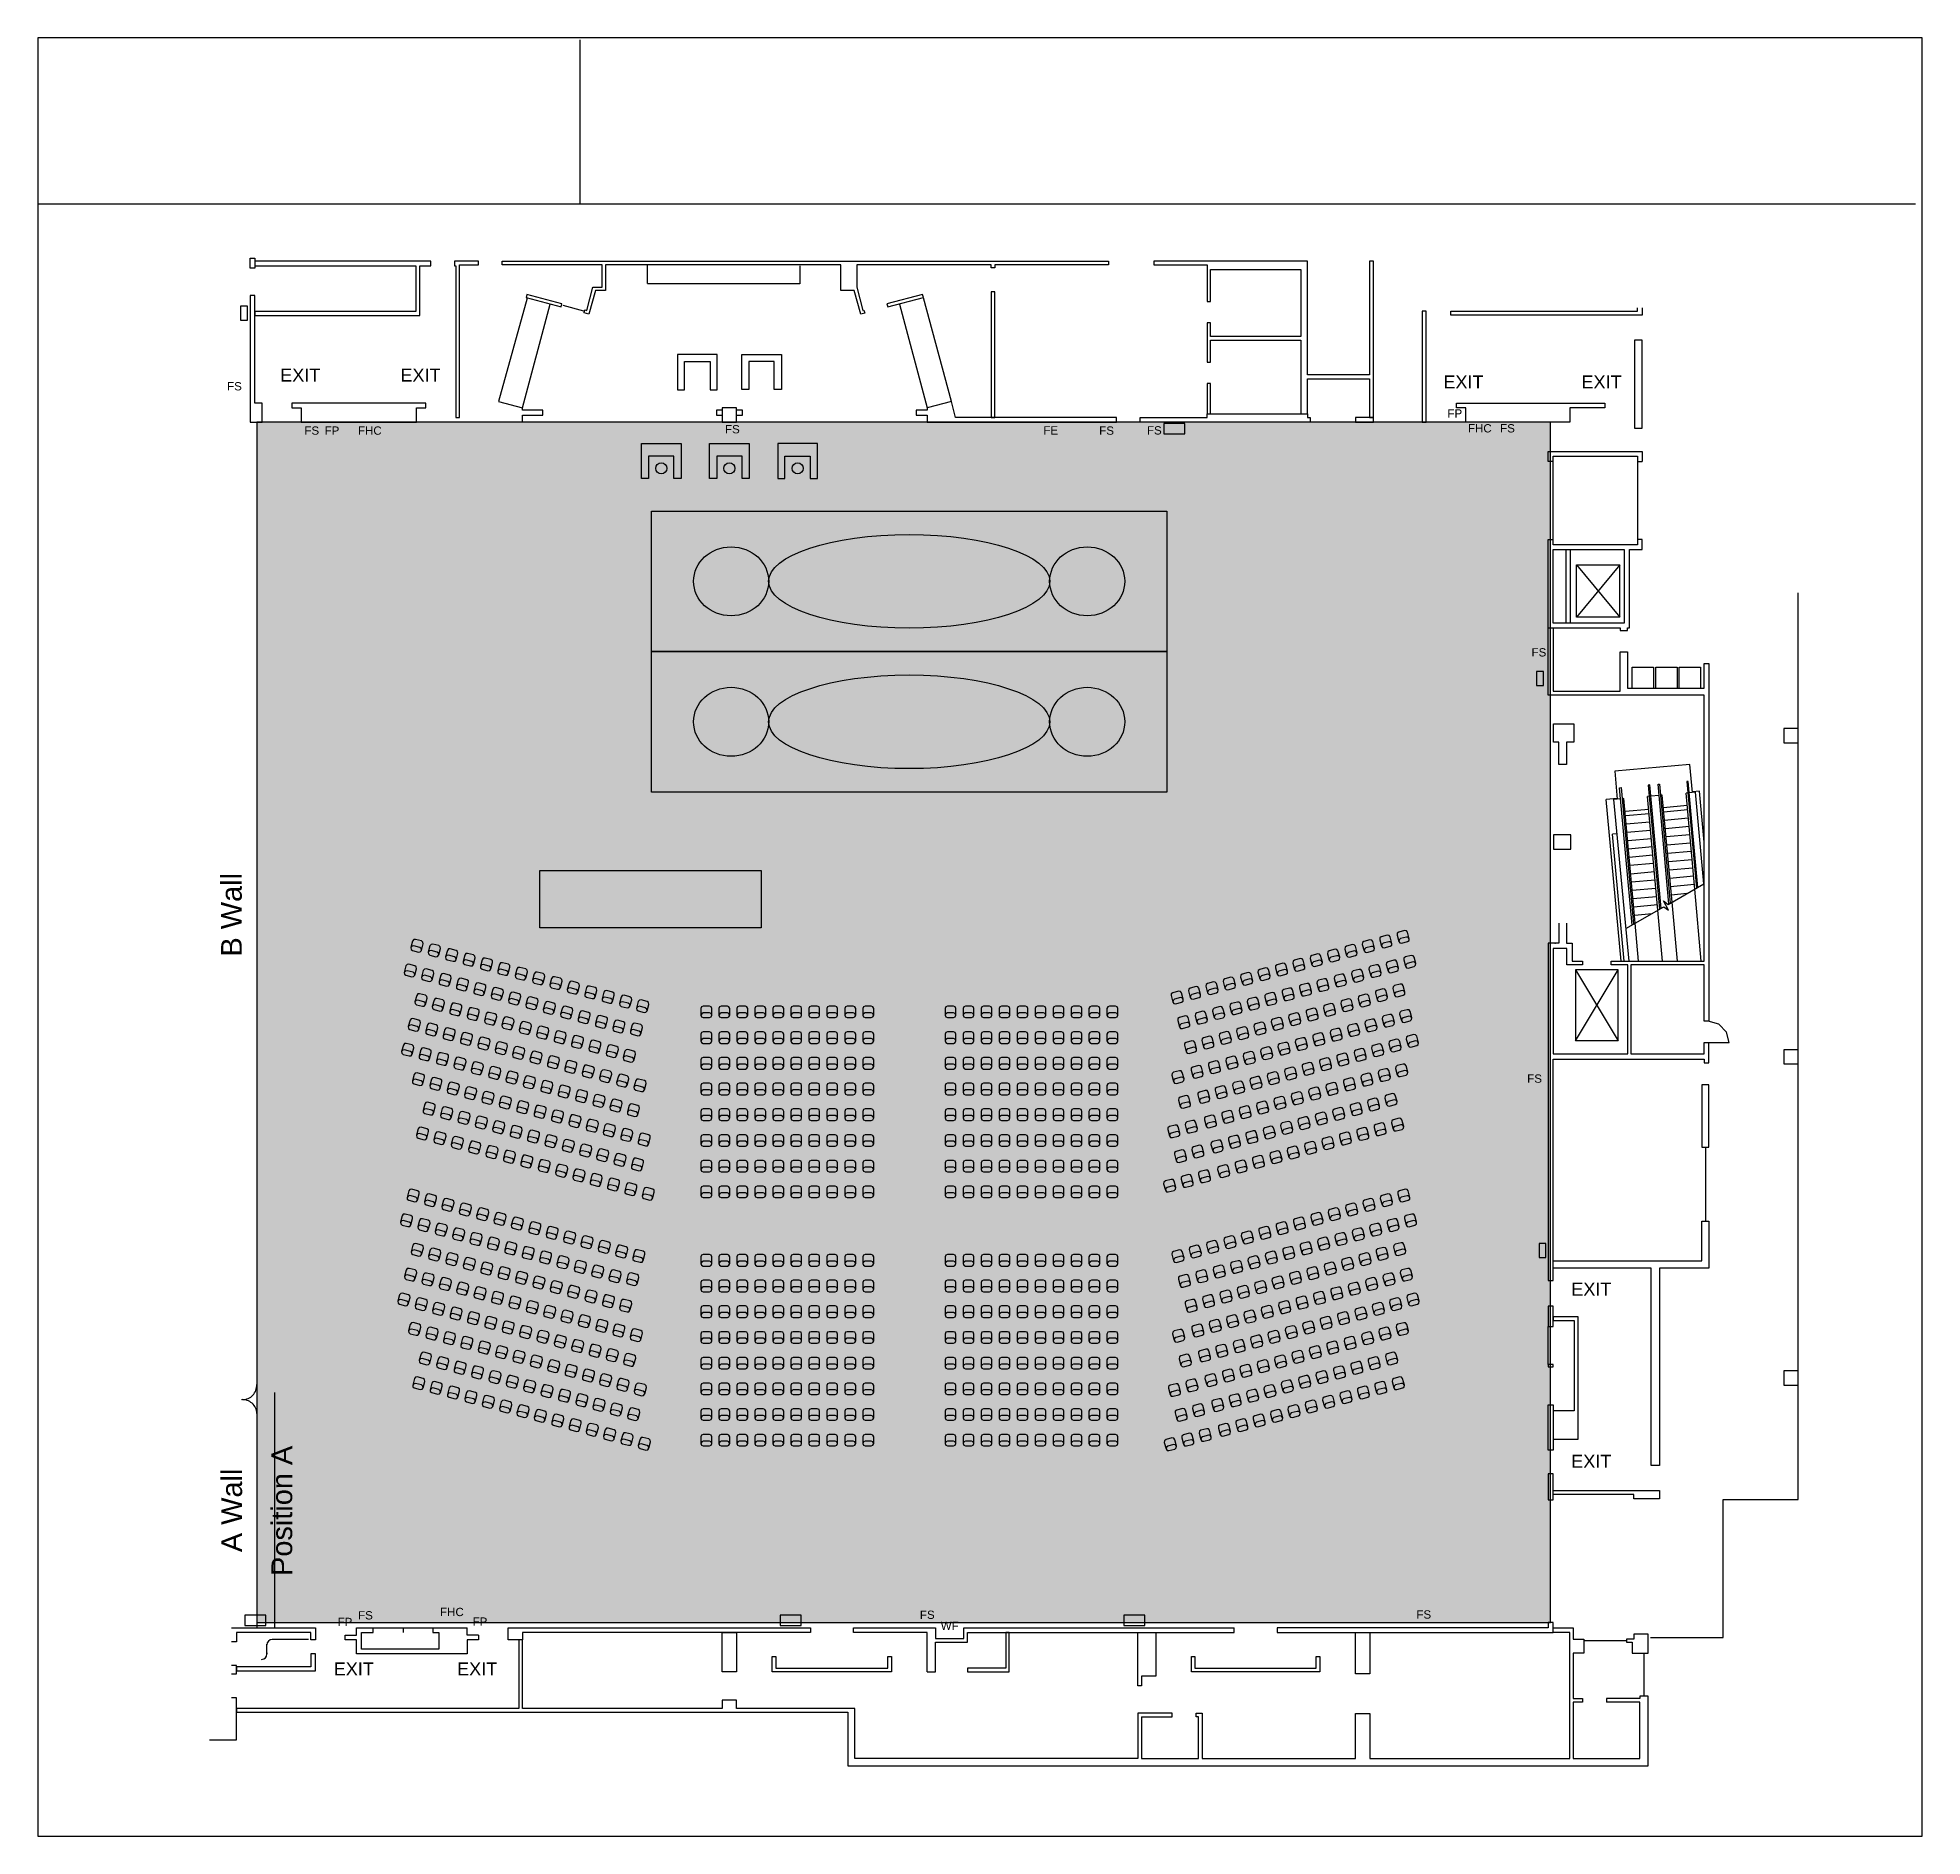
# Model space of a CAD drawing. Header units: feet. Extents: x 280 to 544, y 563 to 815.
import ezdxf
from ezdxf.enums import TextEntityAlignment as Align

# ---------------------------------------------------------------- set-up
doc = ezdxf.new("R2010")
doc.units = ezdxf.units.FT
doc.header["$MEASUREMENT"] = 0
for name, color, linetype in [('Background', 7, 'Continuous'), ('Border', 7, 'Continuous'), ('Building', 7, 'Continuous'), ('Layer 1', 7, 'Continuous')]:
    doc.layers.add(name, color=color, linetype=linetype)
doc.styles.add('Arial', font='Arial.ttf')

msp = doc.modelspace()

# ---------------------------------------------------------------- texts
at = {"layer": 'Building', "color": 18, "true_color": 0x000000, "style": 'Arial'}
for s, height, p in [('EXIT', 1.812, (313.82, 768.39)), ('EXIT', 1.812, (330.66, 768.39)), ('FS', 1.16, (306.38, 766.5)), ('EXIT', 1.812, (476.76, 767.43)), ('EXIT', 1.812, (496.1, 767.43)), ('FS', 1.16, (376.13, 760.48)), ('FS', 1.16, (435.24, 760.32)), ('FP', 1.16, (477.33, 762.69)), ('FHC', 1.16, (480.2, 760.61)), ('FS', 1.16, (484.71, 760.61)), ('FS', 1.16, (317.21, 760.29)), ('FP', 1.16, (320.04, 760.29)), ('FHC', 1.16, (324.71, 760.29)), ('FE', 1.16, (420.73, 760.32)), ('FS', 1.16, (428.55, 760.29)), ('FS', 1.16, (489.11, 729.22)), ('FS', 1.16, (488.5, 669.5)), ('EXIT', 1.812, (494.68, 640.32)), ('EXIT', 1.812, (494.67, 616.21)), ('FS', 1.16, (324.73, 594.3)), ('FHC', 1.16, (336.21, 594.77)), ('FS', 1.16, (403.43, 594.38)), ('FS', 1.16, (472.98, 594.42)), ('FP', 1.16, (321.86, 593.37)), ('FP', 1.16, (340.77, 593.42)), ('WF', 1.16, (406.35, 592.84)), ('EXIT', 1.812, (321.32, 587.12)), ('EXIT', 1.812, (338.6, 587.12))]:
    msp.add_text(s, height=height, dxfattribs=at).set_placement(p, align=Align.TOP_LEFT)
for s, p in [('B Wall', (305.54, 686.02)), ('Position A', (312.6, 599.24)), ('A Wall', (305.58, 602.57))]:
    msp.add_text(s, height=2.9, rotation=90, dxfattribs=at).set_placement(p, align=Align.TOP_LEFT)

# ---------------------------------------------------------------- hatches: boundary and pattern name
at = {"layer": 'Background', "lineweight": 0, "true_color": 0xe6e6e6, "transparency": 33554687}
h = msp.add_hatch(color=254, dxfattribs=at)
h.dxf.hatch_style = 1
h.paths.add_polyline_path([(491.79, 760.88), (310.54, 760.88), (310.54, 592.71), (491.79, 592.71)])

# ---------------------------------------------------------------- linework, layer by layer
at = {"layer": 'Background', "color": 254, "lineweight": 0, "true_color": 0xe6e6e6, "transparency": 33554687}
msp.add_lwpolyline([(491.79, 760.88), (310.54, 760.88), (310.54, 592.71), (491.79, 592.71)], close=True, dxfattribs=at)
at = {"layer": 'Background', "color": 254, "lineweight": 25, "true_color": 0xe6e6e6}
msp.add_lwpolyline([(491.79, 760.88), (310.54, 760.88), (310.54, 592.71), (491.79, 592.71)], close=True, dxfattribs=at)
at = {"layer": 'Border', "color": 18, "lineweight": 25, "true_color": 0x000000}
msp.add_lwpolyline([(279.85, 562.76), (543.85, 562.76), (543.85, 814.76), (279.85, 814.76)], close=True, dxfattribs=at)
for points in [[(355.82, 791.48), (355.82, 814.48)], [(279.88, 791.49), (542.88, 791.49)]]:
    msp.add_lwpolyline(points, dxfattribs=at)
at = {"layer": 'Building', "color": 18, "lineweight": 25, "true_color": 0x000000}
for points in [[(309.61, 783.88), (310.27, 783.88), (310.27, 782.46), (309.61, 782.46)], [(310.27, 782.79), (332.83, 782.79), (332.83, 776.38), (310.27, 776.38), (310.27, 775.84), (333.38, 775.84), (333.38, 782.79), (334.91, 782.79), (334.91, 783.46), (310.27, 783.46)], [(338.25, 782.79), (338.41, 782.79), (338.41, 761.55), (338.96, 761.55), (338.96, 782.92), (341.59, 782.92), (341.59, 783.46), (338.96, 783.46), (338.25, 783.46)], [(413.4, 779.17), (413.4, 761.55), (413.94, 761.55), (413.94, 779.17)], [(309.23, 777.15), (308.27, 777.15), (308.27, 775.19), (309.23, 775.19)], [(348.39, 778.79), (348.28, 778.37), (353.16, 777.06), (353.28, 777.48)], [(403.82, 778.79), (398.81, 777.45), (398.93, 777.03), (403.93, 778.37)], [(473.79, 776.42), (473.79, 760.88), (474.33, 760.88), (474.33, 776.42)], [(443.66, 766.3), (443.66, 762.05), (444.16, 762.05), (444.16, 766.3)], [(499.37, 763.55), (499.37, 762.88), (494.46, 762.88), (494.46, 760.88), (479.91, 760.88), (479.91, 762.88), (478.58, 762.88), (478.58, 763.55)], [(375.75, 762.88), (375.75, 760.88), (377.75, 760.88), (377.75, 762.88)], [(440.56, 759.26), (440.56, 760.69), (437.62, 760.69), (437.62, 759.26)], [(365.43, 752.98), (364.43, 752.98), (364.43, 757.88), (369.98, 757.88), (369.98, 752.98), (368.98, 752.98), (368.98, 756.12), (365.43, 756.12)], [(373.98, 757.88), (379.53, 757.88), (379.53, 752.98), (378.53, 752.98), (378.53, 756.12), (374.98, 756.12), (374.98, 752.98), (373.98, 752.98)], [(388.08, 756.12), (388.08, 752.98), (389.08, 752.98), (389.08, 757.88), (383.53, 757.88), (383.53, 752.98), (384.53, 752.98), (384.53, 756.12)], [(502.08, 743.05), (502.08, 732.74), (493.98, 732.74), (493.98, 743.05)], [(501.47, 740.9), (495.42, 733.57), (495.42, 740.9), (501.47, 733.57)], [(490.79, 725.96), (489.83, 725.96), (489.83, 724.01), (490.79, 724.01)], [(492.21, 718.63), (495.04, 718.63), (495.04, 718.22), (495.04, 716.05), (494, 716.05), (494, 714.91), (494, 712.91), (492.92, 712.91), (492.92, 714.91), (492.92, 716.05), (492.21, 716.05)], [(494.62, 703.05), (492.21, 703.05), (492.21, 701.05), (494.62, 701.05)], [(495.26, 674.2), (501.26, 684.14), (495.26, 684.14), (501.26, 674.2)], [(526.46, 672.97), (524.46, 672.97), (524.46, 670.97), (526.46, 670.97)], [(512.96, 659.3), (513.96, 659.3), (513.96, 668.03), (512.96, 668.03)], [(512.96, 643.38), (512.96, 648.96), (513.96, 648.96), (513.96, 642.38), (507.05, 642.38), (507.05, 614.71), (505.88, 614.71), (505.88, 642.38), (492.12, 642.38), (492.12, 643.38), (506.88, 643.38)], [(491.12, 645.8), (490.16, 645.8), (490.16, 643.84), (491.12, 643.84)], [(492.12, 637.05), (491.46, 637.05), (491.46, 634.17), (492.12, 634.17)], [(495.09, 622.36), (492.12, 622.36), (492.12, 618.38), (495.63, 618.38), (495.63, 635.55), (492.12, 635.55), (492.12, 635.01), (495.09, 635.01)], [(491.46, 628.53), (492.12, 628.53), (492.12, 628.84), (491.46, 628.84)], [(526.46, 627.96), (524.46, 627.96), (524.46, 625.96), (526.46, 625.96)], [(491.46, 623.19), (492.12, 623.19), (492.12, 616.88), (491.46, 616.88)], [(492.12, 613.55), (491.46, 613.55), (491.46, 609.88), (492.12, 609.88)], [(311.81, 592.29), (311.81, 593.72), (308.88, 593.72), (308.88, 592.29)], [(326.86, 591.3), (326.86, 591.96), (335.2, 591.96), (335.2, 591.3), (336.06, 591.3), (336.06, 588.98), (325.2, 588.98), (325.2, 591.3)], [(386.78, 592.29), (386.78, 593.72), (383.84, 593.72), (383.84, 592.29)], [(434.94, 592.29), (434.94, 593.72), (432, 593.72), (432, 592.29)], [(453.46, 591.96), (453.46, 591.3), (492.12, 591.3), (492.12, 592.71), (491.46, 592.71), (491.46, 591.96), (466.46, 591.96), (453.46, 591.96)], [(377.75, 591.3), (377.75, 585.8), (375.75, 585.8), (375.75, 591.3)], [(415.96, 585.82), (415.96, 591.3), (415.46, 591.3), (415.46, 586.32), (410.12, 586.32), (410.12, 585.82), (415.46, 585.82)], [(433.96, 583.83), (433.96, 591.3), (436.46, 591.3), (436.46, 585.21), (434.46, 585.21), (434.46, 583.83)], [(466.46, 591.3), (466.46, 585.51), (464.46, 585.51), (464.46, 591.3)], [(318.77, 588.32), (318.11, 588.32), (318.11, 586.51), (307.69, 586.51), (307.69, 585.96), (318.77, 585.96), (318.77, 588.32)], [(399.46, 585.8), (382.75, 585.8), (382.75, 587.96), (383.25, 587.96), (383.25, 586.3), (398.96, 586.3), (398.96, 587.96), (399.46, 587.96)], [(441.96, 586.3), (458.96, 586.3), (458.96, 587.96), (459.46, 587.96), (459.46, 585.8), (441.46, 585.8), (441.46, 587.96), (441.96, 587.96)]]:
    msp.add_lwpolyline(points, close=True, dxfattribs=at)
for points in [[(356.5, 776.62), (356.76, 776.55), (357.63, 779.79), (358.94, 779.79), (358.94, 782.92), (344.93, 782.92), (344.93, 783.46), (429.85, 783.46), (429.85, 782.92), (413.94, 782.92), (413.94, 782.51), (413.4, 782.51), (413.4, 782.92), (394.58, 782.92), (394.58, 779.79), (395.45, 776.55), (395.59, 776.59), (395.71, 776.16)], [(395.71, 776.16), (395.14, 776.01), (394.24, 779.35), (392.34, 779.35), (392.34, 782.92), (359.37, 782.92), (359.37, 779.35), (357.97, 779.35), (357.07, 776.01), (356.38, 776.2), (356.5, 776.62)], [(365.27, 780.3), (365.27, 782.92)], [(386.63, 782.79), (386.63, 780.29), (365.27, 780.29)], [(466.42, 760.88), (466.96, 760.88), (466.96, 761.55), (466.96, 783.46), (466.42, 783.46), (466.42, 767.52), (457.75, 767.52), (457.75, 783.46), (436.18, 783.46), (436.18, 782.92), (443.66, 782.92), (443.66, 777.8), (444.16, 777.8)], [(444.16, 777.8), (444.16, 782.29), (456.78, 782.29), (456.78, 772.87), (444.16, 772.87), (444.16, 774.8), (443.66, 774.8)], [(309.61, 760.88), (310.27, 760.88), (311.28, 760.88), (311.28, 763.55), (310.27, 763.55), (310.27, 778.62), (309.61, 778.62), (309.61, 760.9)], [(348.42, 778.26), (344.38, 763.79), (347.75, 762.88)], [(347.75, 760.88), (347.75, 761.88), (350.59, 761.88), (350.59, 762.55), (347.75, 762.55), (347.75, 762.88), (351.64, 777.4)], [(353.4, 777.28), (356.29, 776.5)], [(400.57, 777.4), (404.46, 762.88), (404.46, 762.55), (402.92, 762.55), (402.92, 761.88)], [(402.92, 761.88), (404.46, 761.88), (404.46, 760.88), (430.96, 760.88), (430.96, 761.55), (408.44, 761.55), (407.84, 763.79), (403.95, 778.31)], [(504.62, 776.9), (504.62, 775.88), (477.83, 775.88), (477.83, 776.42), (503.95, 776.42), (503.95, 776.9)], [(443.66, 774.8), (443.66, 769.3), (444.16, 769.3), (444.16, 772.37), (456.78, 772.37), (456.78, 762.05), (457.75, 762.05), (457.75, 761.55), (458.1, 761.55), (458.1, 760.88), (434.29, 760.88), (434.29, 761.55), (443.66, 761.55), (443.66, 762.05), (457.75, 762.05), (457.75, 766.98), (466.42, 766.98), (466.42, 761.55), (466.96, 761.55), (464.43, 761.55), (464.43, 760.88), (466.42, 760.88)], [(504.62, 772.39), (503.53, 772.39), (503.53, 760.05), (504.62, 760.05), (504.62, 772.36)], [(374.03, 769.38), (374.03, 765.43), (375.03, 765.43), (375.03, 770.38), (369.48, 770.38), (369.48, 765.43), (370.48, 765.43), (370.48, 769.38), (374.04, 769.38)], [(379.48, 769.38), (379.48, 765.48), (378.48, 765.48), (378.48, 770.38), (384.03, 770.38), (384.03, 765.48), (383.03, 765.48), (383.03, 769.38), (379.47, 769.38)], [(316.77, 762.88), (316.77, 760.88), (318.77, 760.88), (332.91, 760.88), (332.91, 762.88), (334.24, 762.88), (334.24, 763.55), (315.44, 763.55), (315.44, 762.88), (316.78, 762.88)], [(407.84, 763.79), (404.46, 762.88)], [(310.54, 760.88), (310.54, 591.97)], [(375.75, 762.55), (374.92, 762.55), (374.92, 761.88), (375.75, 761.88)], [(377.75, 761.88), (378.59, 761.88), (378.59, 762.55), (377.75, 762.55)], [(494.04, 687.13), (492.12, 687.13), (492.12, 672.39), (502.59, 672.39), (502.59, 684.85), (500.25, 684.85), (500.25, 685.35), (513.29, 685.35), (513.29, 722.63), (491.46, 722.63), (491.46, 744.46), (492.12, 744.46), (492.12, 755.38), (491.46, 755.38), (491.46, 756.8), (504.62, 756.8), (504.62, 755.38)], [(492.12, 755.38), (492.12, 756.13), (503.96, 756.13), (503.96, 755.38), (504.62, 755.38)], [(503.96, 755.38), (503.96, 744.46)], [(504.62, 743.05), (504.62, 744.46), (503.96, 744.46), (503.96, 743.71), (492.12, 743.71), (492.12, 744.46)], [(492.12, 743.05), (493.98, 743.05)], [(492.12, 732.74), (492.12, 743.05)], [(494.58, 732.74), (494.58, 743.05)], [(501.54, 731.88), (501.54, 731.71), (502.54, 731.71), (502.54, 732.07), (502.83, 732.07), (502.83, 743.05), (504.62, 743.05)], [(495.42, 740.9), (501.47, 740.9)], [(505.79, 590.6), (515.96, 590.6), (515.96, 609.97), (526.46, 609.97), (526.46, 715.96), (526.46, 717.96), (524.46, 717.96), (524.46, 715.96), (526.46, 715.96), (526.46, 736.96)], [(491.46, 732.07), (501.54, 732.07), (501.54, 731.88)], [(493.98, 732.74), (492.12, 732.74)], [(492.12, 732.07), (492.12, 723.21), (492.12, 723.21), (501.54, 723.21), (501.54, 723.21), (501.54, 728.71), (501.54, 728.71), (502.54, 728.71), (502.54, 723.63), (504.87, 723.63), (513.29, 723.63), (513.29, 723.63), (513.29, 727.07), (513.96, 727.07), (513.96, 676.96), (513.96, 676.96), (513.29, 676.96), (513.29, 684.85), (513.29, 684.85), (503.03, 684.85), (503.03, 672.39), (503.03, 672.39), (513.29, 672.39), (513.29, 672.39), (513.29, 673.96), (513.29, 673.96), (516.79, 673.96), (516.41, 675.43), (515.33, 676.54), (513.84, 676.96), (513.79, 676.96)], [(501.47, 733.57), (495.42, 733.57)], [(503.22, 723.63), (503.22, 726.57), (506.22, 726.57), (506.22, 723.63)], [(506.53, 723.63), (506.53, 726.57), (509.53, 726.57), (509.53, 723.63)], [(509.8, 723.63), (509.8, 726.57), (512.8, 726.57), (512.8, 723.63)], [(511.3, 712.94), (500.77, 711.98)], [(511.67, 709.02), (511.3, 712.94)], [(500.77, 711.98), (501.13, 708.06)], [(508.35, 693.39), (506.83, 710.16), (507.04, 710.18), (508.55, 693.5)], [(512.41, 695.71), (511.06, 710.55), (510.86, 710.53), (512.21, 695.59)], [(501.12, 708.16), (499.57, 708.02)], [(501.69, 685.35), (499.57, 708.02)], [(501.59, 708.1), (500.66, 708.02)], [(502.77, 685.35), (500.66, 708.02)], [(501.12, 708.16), (501.12, 708.12)], [(503.19, 690.43), (501.45, 709.67), (501.65, 709.69), (503.39, 690.55)], [(502.04, 708.15), (501.8, 708.12)], [(503.63, 690.68), (502.04, 708.15)], [(505.61, 708.47), (505.36, 708.45)], [(506.81, 692.5), (505.36, 708.45)], [(507.25, 692.75), (505.68, 710.06), (505.47, 710.04), (507.05, 692.64)], [(506.97, 708.59), (505.82, 708.49)], [(507.43, 708.63), (507.18, 708.61)], [(508.79, 693.64), (507.43, 708.63)], [(508.25, 693.33), (513.26, 696.19), (512.09, 709.06)], [(511, 708.96), (510.75, 708.93)], [(511.97, 695.46), (510.75, 708.93)], [(512.09, 709.06), (511.2, 708.98)], [(513.29, 702.06), (512.62, 709.2), (511.66, 709.11)], [(511.66, 709.11), (511.66, 709.07)], [(502.21, 706.38), (505.52, 706.68)], [(502.26, 705.77), (505.58, 706.07)], [(502.37, 704.6), (505.69, 704.91)], [(510.91, 707.17), (507.59, 706.87)], [(510.97, 706.56), (507.65, 706.25)], [(511.07, 705.39), (507.75, 705.09)], [(501.11, 703.21), (500.44, 703.15)], [(502.1, 685.35), (500.44, 703.15)], [(502.47, 703.44), (505.79, 703.74)], [(502.58, 702.28), (505.9, 702.58)], [(511.18, 704.23), (507.86, 703.93)], [(511.28, 703.07), (507.96, 702.77)], [(502.68, 701.12), (506, 701.42)], [(502.79, 699.96), (506.11, 700.26)], [(511.39, 701.91), (508.07, 701.61)], [(511.49, 700.75), (508.17, 700.45)], [(502.89, 698.8), (506.21, 699.1)], [(503, 697.63), (506.32, 697.93)], [(511.6, 699.58), (508.28, 699.28)], [(511.7, 698.42), (508.38, 698.12)], [(511.81, 697.26), (508.49, 696.96)], [(503.1, 696.47), (506.42, 696.77)], [(503.21, 695.31), (506.53, 695.61)], [(503.31, 694.15), (506.63, 694.45)], [(511.91, 696.1), (508.59, 695.8)], [(510.88, 694.83), (508.7, 694.64)], [(512.89, 685.35), (511.97, 695.46)], [(502.34, 689.95), (507.65, 692.98), (508.32, 692.5), (507.58, 693.81), (508.25, 693.33)], [(503.42, 692.99), (506.74, 693.29)], [(503.52, 691.82), (506.02, 692.05)], [(507.46, 685.35), (506.81, 692.5)], [(509.54, 685.35), (508.79, 693.64)], [(492.92, 690.68), (492.92, 688.94), (492.92, 687.88), (491.46, 687.88), (491.46, 640.63), (492.12, 640.63), (492.12, 671.64), (513.29, 671.64), (513.29, 671.13), (513.96, 671.13), (513.96, 673.96)], [(494, 690.68), (494, 688.94), (494, 687.88), (494.79, 687.88), (494.79, 685.35), (496.27, 685.35), (496.27, 684.85), (494.04, 684.85), (494.04, 687.13)], [(504.11, 685.35), (503.63, 690.68)], [(492.37, 687.88), (492.46, 687.88)], [(495.26, 684.14), (495.26, 674.2)], [(501.26, 674.2), (501.26, 684.14)], [(513.46, 659.3), (513.46, 648.96)], [(491.46, 628.84), (491.46, 634.17)], [(313.01, 624.96), (313.01, 591.96)], [(491.79, 592.71), (491.79, 609.88)], [(503.46, 610.67), (492.12, 610.67), (492.12, 611.21), (507.05, 611.21), (507.05, 610.05), (505.88, 610.05), (503.45, 610.05), (503.45, 610.67)], [(307.02, 591.96), (318.77, 591.96), (318.77, 590.29), (318.11, 590.29), (318.11, 591.3), (307.69, 591.3), (307.69, 590.01), (307.02, 590.01)], [(345.75, 591.96), (388.11, 591.96), (388.11, 591.3), (347.75, 591.3), (347.75, 590.3), (347.25, 590.3), (347.25, 580.67), (307.69, 580.67), (307.69, 580.17), (393.34, 580.17), (393.34, 572.64), (505.45, 572.64), (505.45, 582.4), (504.29, 582.4), (504.29, 582.06), (499.61, 582.06), (499.61, 581.56)], [(341.59, 590.96), (341.59, 590.3), (340, 590.3), (340, 588.32), (324.53, 588.32), (324.53, 590.3), (322.94, 590.3), (322.94, 590.96), (324.53, 590.96), (324.53, 591.96), (326.86, 591.96)], [(331.03, 591.96), (331.03, 591.3)], [(335.2, 591.96), (340, 591.96)], [(340, 590.96), (340, 591.96)], [(434.46, 579.5), (438.79, 579.5), (438.79, 580), (433.96, 580), (433.96, 573.64), (394.34, 573.64), (394.34, 580.67), (377.75, 580.67), (377.75, 581.82), (375.75, 581.82), (375.75, 580.67), (347.75, 580.67), (347.75, 590.3), (345.75, 590.3), (345.75, 591.96)], [(404.46, 585.82), (404.46, 591.3), (394.11, 591.3), (394.11, 591.96), (405.61, 591.96), (405.61, 590.48), (409.61, 590.48), (409.61, 591.96), (415.96, 591.96), (433.96, 591.96), (447.46, 591.96)], [(404.46, 585.82), (405.61, 585.82), (405.61, 589.98), (410.11, 589.98), (410.11, 591.3), (447.46, 591.3), (447.46, 591.96)], [(434.46, 579.5), (434.46, 573.64), (442.46, 573.64), (442.46, 579.5), (442.12, 579.5), (442.12, 580), (442.96, 580), (442.96, 573.64), (464.46, 573.64), (464.46, 579.95), (466.46, 579.95), (466.46, 573.64), (494.46, 573.64), (494.46, 591.3), (492.12, 591.3), (492.12, 591.96), (494.96, 591.96), (494.96, 590.38), (496.42, 590.38)], [(311.97, 588.3), (311.97, 589.7)], [(317.8, 590.35), (312.7, 590.35)], [(341.59, 590.96), (340, 590.96)], [(496.42, 590.38), (496.42, 588.4), (494.96, 588.4), (494.96, 582.06), (496.27, 582.06), (496.27, 581.56), (494.96, 581.56), (494.96, 573.64), (504.29, 573.64), (504.29, 581.56), (499.61, 581.56)], [(502.42, 590.16), (496.42, 590.16)], [(505.45, 588.4), (505.45, 591.1), (503.45, 591.1), (503.45, 590.38), (502.42, 590.38), (502.42, 589.94), (503.2, 589.94), (503.2, 588.4), (505.45, 588.4)], [(307.02, 585.52), (307.69, 585.52), (307.69, 586.68), (307.02, 586.68)], [(311.97, 588.47), (311.97, 588.34)], [(504.87, 582.4), (504.87, 588.4)], [(303.91, 576.28), (307.69, 576.28), (307.69, 582.18), (307.02, 582.18)]]:
    msp.add_lwpolyline(points, dxfattribs=at)
for centre in [(367.2, 754.42), (376.75, 754.42), (386.31, 754.42)]:
    msp.add_circle(centre, 0.781, dxfattribs=at)
for centre, radius, start, end in [((308.54, 625.94), 2, -90, 3.37), ((308.55, 621.94), 2, 1.471, 94.841), ((312.71, 589.59), 0.75, 90, 180), ((311.22, 588.3), 0.75, -90, 0)]:
    msp.add_arc(centre, radius, start, end, dxfattribs=at)
at = {"layer": 'Layer 1', "color": 18, "lineweight": 25, "true_color": 0x000000}
for points in [[(365.84, 748.43), (438.02, 748.43), (438.02, 728.75), (365.84, 728.75)], [(365.84, 728.75), (438.02, 728.75), (438.02, 709.06), (365.84, 709.06)], [(350.21, 698.06), (381.21, 698.06), (381.21, 690.06), (350.21, 690.06)]]:
    msp.add_lwpolyline(points, close=True, dxfattribs=at)
for points in [[(471.98, 688.52), (471.74, 689.42), (471.59, 689.62), (471.33, 689.65), (470.51, 689.43), (470.31, 689.28), (470.27, 689.02), (470.51, 688.12), (470.67, 687.92), (470.92, 687.89), (471.75, 688.11), (471.95, 688.26), (471.98, 688.52), (471.83, 688.72), (471.58, 688.75), (470.75, 688.53), (470.57, 688.36), (470.51, 688.12)], [(333.6, 686.89), (333.84, 687.79), (333.8, 688.04), (333.6, 688.2), (332.78, 688.42), (332.52, 688.39), (332.37, 688.18), (332.13, 687.28), (332.16, 687.03), (332.36, 686.87), (333.19, 686.65), (333.44, 686.69), (333.6, 686.89), (333.56, 687.14), (333.36, 687.3), (332.54, 687.52), (332.3, 687.46), (332.13, 687.28)], [(336.03, 686.24), (336.27, 687.14), (336.24, 687.39), (336.04, 687.55), (335.21, 687.77), (334.96, 687.73), (334.8, 687.53), (334.56, 686.63), (334.6, 686.38), (334.8, 686.22), (335.62, 686), (335.88, 686.03), (336.03, 686.24), (336, 686.49), (335.8, 686.64), (334.97, 686.87), (334.73, 686.81), (334.56, 686.63)], [(338.47, 685.58), (338.71, 686.49), (338.67, 686.74), (338.47, 686.89), (337.65, 687.11), (337.39, 687.08), (337.24, 686.88), (337, 685.98), (337.03, 685.72), (337.23, 685.57), (338.06, 685.35), (338.31, 685.38), (338.47, 685.58), (338.43, 685.84), (338.23, 685.99), (337.41, 686.21), (337.17, 686.16), (337, 685.98)], [(340.9, 684.93), (341.14, 685.83), (341.11, 686.09), (340.91, 686.24), (340.08, 686.46), (339.83, 686.43), (339.67, 686.23), (339.43, 685.32), (339.46, 685.07), (339.67, 684.92), (340.49, 684.7), (340.75, 684.73), (340.9, 684.93), (340.87, 685.18), (340.67, 685.34), (339.84, 685.56), (339.6, 685.5), (339.43, 685.32)], [(462.24, 685.91), (462, 686.81), (461.85, 687.01), (461.59, 687.04), (460.77, 686.82), (460.57, 686.67), (460.53, 686.41), (460.78, 685.51), (460.93, 685.31), (461.18, 685.28), (462.01, 685.5), (462.21, 685.65), (462.24, 685.91), (462.09, 686.11), (461.84, 686.14), (461.01, 685.92), (460.83, 685.75), (460.78, 685.51)], [(464.68, 686.56), (464.44, 687.46), (464.28, 687.66), (464.03, 687.7), (463.2, 687.48), (463, 687.32), (462.97, 687.07), (463.21, 686.17), (463.37, 685.96), (463.62, 685.93), (464.44, 686.15), (464.65, 686.31), (464.68, 686.56), (464.52, 686.76), (464.27, 686.8), (463.45, 686.57), (463.27, 686.4), (463.21, 686.17)], [(467.11, 687.21), (466.87, 688.11), (466.72, 688.32), (466.46, 688.35), (465.64, 688.13), (465.44, 687.97), (465.4, 687.72), (465.65, 686.82), (465.8, 686.62), (466.05, 686.58), (466.88, 686.8), (467.08, 686.96), (467.11, 687.21), (466.96, 687.41), (466.71, 687.45), (465.88, 687.23), (465.7, 687.06), (465.65, 686.82)], [(469.55, 687.86), (469.31, 688.77), (469.15, 688.97), (468.9, 689), (468.07, 688.78), (467.87, 688.63), (467.84, 688.37), (468.08, 687.47), (468.24, 687.27), (468.49, 687.23), (469.31, 687.46), (469.52, 687.61), (469.55, 687.86), (469.39, 688.07), (469.14, 688.1), (468.32, 687.88), (468.14, 687.71), (468.08, 687.47)], [(332.66, 683.41), (332.91, 684.31), (332.87, 684.57), (332.67, 684.72), (331.85, 684.94), (331.59, 684.91), (331.44, 684.71), (331.2, 683.8), (331.23, 683.55), (331.43, 683.4), (332.26, 683.18), (332.51, 683.21), (332.66, 683.41), (332.63, 683.66), (332.43, 683.82), (331.6, 684.04), (331.36, 683.98), (331.2, 683.8)], [(335.1, 682.76), (335.34, 683.66), (335.31, 683.91), (335.11, 684.07), (334.28, 684.29), (334.03, 684.26), (333.87, 684.05), (333.63, 683.15), (333.66, 682.9), (333.87, 682.74), (334.69, 682.52), (334.94, 682.56), (335.1, 682.76), (335.07, 683.01), (334.86, 683.17), (334.04, 683.39), (333.8, 683.33), (333.63, 683.15)], [(343.34, 684.28), (343.58, 685.18), (343.54, 685.43), (343.34, 685.59), (342.52, 685.81), (342.26, 685.78), (342.11, 685.57), (341.87, 684.67), (341.9, 684.42), (342.1, 684.26), (342.93, 684.04), (343.18, 684.08), (343.34, 684.28), (343.3, 684.53), (343.1, 684.69), (342.27, 684.91), (342.04, 684.85), (341.87, 684.67)], [(345.77, 683.63), (346.01, 684.53), (345.98, 684.78), (345.78, 684.94), (344.95, 685.16), (344.7, 685.12), (344.54, 684.92), (344.3, 684.02), (344.33, 683.77), (344.54, 683.61), (345.36, 683.39), (345.62, 683.42), (345.77, 683.63), (345.74, 683.88), (345.53, 684.03), (344.71, 684.26), (344.47, 684.2), (344.3, 684.02)], [(348.21, 682.97), (348.45, 683.88), (348.41, 684.13), (348.21, 684.28), (347.39, 684.5), (347.13, 684.47), (346.98, 684.27), (346.74, 683.37), (346.77, 683.11), (346.97, 682.96), (347.8, 682.74), (348.05, 682.77), (348.21, 682.97), (348.17, 683.23), (347.97, 683.38), (347.14, 683.6), (346.91, 683.55), (346.74, 683.37)], [(350.64, 682.32), (350.88, 683.22), (350.85, 683.48), (350.65, 683.63), (349.82, 683.85), (349.57, 683.82), (349.41, 683.62), (349.17, 682.71), (349.2, 682.46), (349.41, 682.31), (350.23, 682.09), (350.49, 682.12), (350.64, 682.32), (350.61, 682.57), (350.4, 682.73), (349.58, 682.95), (349.34, 682.89), (349.17, 682.71)], [(450.07, 682.64), (449.83, 683.55), (449.67, 683.75), (449.42, 683.78), (448.59, 683.56), (448.39, 683.41), (448.36, 683.15), (448.6, 682.25), (448.76, 682.05), (449.01, 682.02), (449.83, 682.24), (450.04, 682.39), (450.07, 682.64), (449.91, 682.85), (449.66, 682.88), (448.84, 682.66), (448.66, 682.49), (448.6, 682.25)], [(452.5, 683.3), (452.26, 684.2), (452.11, 684.4), (451.85, 684.43), (451.03, 684.21), (450.83, 684.06), (450.79, 683.81), (451.04, 682.9), (451.19, 682.7), (451.44, 682.67), (452.27, 682.89), (452.47, 683.04), (452.5, 683.3), (452.35, 683.5), (452.1, 683.53), (451.27, 683.31), (451.09, 683.14), (451.04, 682.9)], [(454.94, 683.95), (454.7, 684.85), (454.54, 685.05), (454.29, 685.09), (453.46, 684.87), (453.26, 684.71), (453.23, 684.46), (453.47, 683.56), (453.63, 683.35), (453.88, 683.32), (454.7, 683.54), (454.91, 683.7), (454.94, 683.95), (454.78, 684.15), (454.53, 684.19), (453.71, 683.96), (453.53, 683.79), (453.47, 683.56)], [(457.37, 684.6), (457.13, 685.5), (456.98, 685.71), (456.72, 685.74), (455.9, 685.52), (455.7, 685.36), (455.66, 685.11), (455.91, 684.21), (456.06, 684.01), (456.31, 683.97), (457.14, 684.19), (457.34, 684.35), (457.37, 684.6), (457.22, 684.8), (456.97, 684.84), (456.14, 684.62), (455.96, 684.45), (455.91, 684.21)], [(459.81, 685.25), (459.57, 686.16), (459.41, 686.36), (459.16, 686.39), (458.33, 686.17), (458.13, 686.02), (458.1, 685.76), (458.34, 684.86), (458.5, 684.66), (458.75, 684.63), (459.57, 684.85), (459.78, 685), (459.81, 685.25), (459.65, 685.46), (459.4, 685.49), (458.58, 685.27), (458.4, 685.1), (458.34, 684.86)], [(465.61, 683.08), (465.37, 683.98), (465.21, 684.19), (464.96, 684.22), (464.14, 684), (463.93, 683.84), (463.9, 683.59), (464.14, 682.69), (464.3, 682.49), (464.55, 682.45), (465.38, 682.67), (465.58, 682.83), (465.61, 683.08), (465.46, 683.28), (465.2, 683.32), (464.38, 683.1), (464.2, 682.93), (464.14, 682.69)], [(468.05, 683.73), (467.8, 684.64), (467.65, 684.84), (467.4, 684.87), (466.57, 684.65), (466.37, 684.5), (466.34, 684.24), (466.58, 683.34), (466.73, 683.14), (466.98, 683.11), (467.81, 683.33), (468.01, 683.48), (468.05, 683.73), (467.89, 683.94), (467.64, 683.97), (466.81, 683.75), (466.63, 683.58), (466.58, 683.34)], [(470.48, 684.39), (470.24, 685.29), (470.08, 685.49), (469.83, 685.52), (469.01, 685.3), (468.8, 685.15), (468.77, 684.89), (469.01, 683.99), (469.17, 683.79), (469.42, 683.76), (470.24, 683.98), (470.45, 684.13), (470.48, 684.39), (470.33, 684.59), (470.07, 684.62), (469.25, 684.4), (469.07, 684.23), (469.01, 683.99)], [(472.92, 685.04), (472.67, 685.94), (472.52, 686.14), (472.27, 686.18), (471.44, 685.96), (471.24, 685.8), (471.2, 685.55), (471.45, 684.65), (471.6, 684.44), (471.85, 684.41), (472.68, 684.63), (472.88, 684.79), (472.92, 685.04), (472.76, 685.24), (472.51, 685.28), (471.68, 685.05), (471.5, 684.88), (471.45, 684.65)], [(337.53, 682.11), (337.78, 683.01), (337.74, 683.26), (337.54, 683.42), (336.71, 683.64), (336.46, 683.6), (336.31, 683.4), (336.07, 682.5), (336.1, 682.25), (336.3, 682.09), (337.13, 681.87), (337.38, 681.9), (337.53, 682.11), (337.5, 682.36), (337.3, 682.51), (336.47, 682.74), (336.23, 682.68), (336.07, 682.5)], [(339.97, 681.45), (340.21, 682.36), (340.18, 682.61), (339.97, 682.76), (339.15, 682.98), (338.9, 682.95), (338.74, 682.75), (338.5, 681.85), (338.53, 681.59), (338.74, 681.44), (339.56, 681.22), (339.81, 681.25), (339.97, 681.45), (339.94, 681.71), (339.73, 681.86), (338.91, 682.08), (338.67, 682.03), (338.5, 681.85)], [(342.4, 680.8), (342.65, 681.7), (342.61, 681.96), (342.41, 682.11), (341.58, 682.33), (341.33, 682.3), (341.18, 682.1), (340.93, 681.19), (340.97, 680.94), (341.17, 680.79), (342, 680.57), (342.25, 680.6), (342.4, 680.8), (342.37, 681.05), (342.17, 681.21), (341.34, 681.43), (341.1, 681.37), (340.93, 681.19)], [(344.84, 680.15), (345.08, 681.05), (345.05, 681.3), (344.84, 681.46), (344.02, 681.68), (343.77, 681.65), (343.61, 681.44), (343.37, 680.54), (343.4, 680.29), (343.61, 680.13), (344.43, 679.91), (344.68, 679.95), (344.84, 680.15), (344.81, 680.4), (344.6, 680.56), (343.78, 680.78), (343.54, 680.72), (343.37, 680.54)], [(353.08, 681.67), (353.32, 682.57), (353.28, 682.82), (353.08, 682.98), (352.26, 683.2), (352, 683.17), (351.85, 682.96), (351.61, 682.06), (351.64, 681.81), (351.84, 681.65), (352.67, 681.43), (352.92, 681.47), (353.08, 681.67), (353.04, 681.92), (352.84, 682.08), (352.01, 682.3), (351.78, 682.24), (351.61, 682.06)], [(355.51, 681.02), (355.75, 681.92), (355.72, 682.17), (355.52, 682.33), (354.69, 682.55), (354.44, 682.51), (354.28, 682.31), (354.04, 681.41), (354.07, 681.16), (354.28, 681), (355.1, 680.78), (355.35, 680.81), (355.51, 681.02), (355.48, 681.27), (355.27, 681.42), (354.45, 681.65), (354.21, 681.59), (354.04, 681.41)], [(357.94, 680.36), (358.19, 681.27), (358.15, 681.52), (357.95, 681.67), (357.13, 681.89), (356.87, 681.86), (356.72, 681.66), (356.48, 680.76), (356.51, 680.5), (356.71, 680.35), (357.54, 680.13), (357.79, 680.16), (357.94, 680.36), (357.91, 680.62), (357.71, 680.77), (356.88, 680.99), (356.65, 680.94), (356.48, 680.76)], [(360.38, 679.71), (360.62, 680.61), (360.59, 680.87), (360.39, 681.02), (359.56, 681.24), (359.31, 681.21), (359.15, 681.01), (358.91, 680.11), (358.94, 679.85), (359.15, 679.7), (359.97, 679.48), (360.22, 679.51), (360.38, 679.71), (360.35, 679.96), (360.14, 680.12), (359.32, 680.34), (359.08, 680.28), (358.91, 680.11)], [(440.33, 680.04), (440.09, 680.94), (439.93, 681.14), (439.68, 681.17), (438.86, 680.95), (438.65, 680.8), (438.62, 680.54), (438.86, 679.64), (439.02, 679.44), (439.27, 679.41), (440.09, 679.63), (440.3, 679.78), (440.33, 680.04), (440.17, 680.24), (439.92, 680.27), (439.1, 680.05), (438.92, 679.88), (438.86, 679.64)], [(442.76, 680.69), (442.52, 681.59), (442.37, 681.79), (442.12, 681.82), (441.29, 681.6), (441.09, 681.45), (441.05, 681.2), (441.3, 680.29), (441.45, 680.09), (441.7, 680.06), (442.53, 680.28), (442.73, 680.43), (442.76, 680.69), (442.61, 680.89), (442.36, 680.92), (441.53, 680.7), (441.35, 680.53), (441.3, 680.29)], [(445.2, 681.34), (444.96, 682.24), (444.8, 682.44), (444.55, 682.48), (443.72, 682.26), (443.52, 682.1), (443.49, 681.85), (443.73, 680.95), (443.89, 680.74), (444.14, 680.71), (444.96, 680.93), (445.17, 681.09), (445.2, 681.34), (445.04, 681.54), (444.79, 681.58), (443.97, 681.35), (443.79, 681.19), (443.73, 680.95)], [(447.63, 681.99), (447.39, 682.89), (447.24, 683.1), (446.98, 683.13), (446.16, 682.91), (445.96, 682.75), (445.92, 682.5), (446.17, 681.6), (446.32, 681.4), (446.57, 681.36), (447.4, 681.58), (447.6, 681.74), (447.63, 681.99), (447.48, 682.19), (447.23, 682.23), (446.4, 682.01), (446.22, 681.84), (446.17, 681.6)], [(455.87, 680.47), (455.63, 681.37), (455.47, 681.58), (455.22, 681.61), (454.4, 681.39), (454.19, 681.23), (454.16, 680.98), (454.4, 680.08), (454.56, 679.88), (454.81, 679.84), (455.64, 680.06), (455.84, 680.22), (455.87, 680.47), (455.72, 680.67), (455.46, 680.71), (454.64, 680.49), (454.46, 680.32), (454.4, 680.08)], [(458.31, 681.12), (458.06, 682.03), (457.91, 682.23), (457.66, 682.26), (456.83, 682.04), (456.63, 681.89), (456.6, 681.63), (456.84, 680.73), (456.99, 680.53), (457.25, 680.5), (458.07, 680.72), (458.27, 680.87), (458.31, 681.12), (458.15, 681.33), (457.9, 681.36), (457.07, 681.14), (456.89, 680.97), (456.84, 680.73)], [(460.74, 681.78), (460.5, 682.68), (460.34, 682.88), (460.09, 682.91), (459.27, 682.69), (459.06, 682.54), (459.03, 682.29), (459.27, 681.38), (459.43, 681.18), (459.68, 681.15), (460.51, 681.37), (460.71, 681.52), (460.74, 681.78), (460.59, 681.98), (460.33, 682.01), (459.51, 681.79), (459.33, 681.62), (459.27, 681.38)], [(463.18, 682.43), (462.93, 683.33), (462.78, 683.53), (462.53, 683.57), (461.7, 683.35), (461.5, 683.19), (461.47, 682.94), (461.71, 682.04), (461.86, 681.83), (462.12, 681.8), (462.94, 682.02), (463.14, 682.18), (463.18, 682.43), (463.02, 682.63), (462.77, 682.67), (461.94, 682.44), (461.76, 682.27), (461.71, 682.04)], [(468.95, 680.37), (468.71, 681.27), (468.55, 681.47), (468.3, 681.51), (467.47, 681.28), (467.27, 681.13), (467.24, 680.88), (467.48, 679.97), (467.63, 679.77), (467.89, 679.74), (468.71, 679.96), (468.91, 680.12), (468.95, 680.37), (468.79, 680.57), (468.54, 680.6), (467.71, 680.38), (467.54, 680.21), (467.48, 679.97)], [(471.38, 681.02), (471.14, 681.92), (470.99, 682.13), (470.73, 682.16), (469.91, 681.94), (469.71, 681.78), (469.67, 681.53), (469.91, 680.63), (470.07, 680.42), (470.32, 680.39), (471.15, 680.61), (471.35, 680.77), (471.38, 681.02), (471.23, 681.22), (470.97, 681.26), (470.15, 681.04), (469.97, 680.87), (469.91, 680.63)], [(334.17, 679.28), (334.41, 680.18), (334.38, 680.44), (334.17, 680.59), (333.35, 680.81), (333.1, 680.78), (332.94, 680.58), (332.7, 679.67), (332.73, 679.42), (332.93, 679.27), (333.76, 679.05), (334.01, 679.08), (334.17, 679.28), (334.13, 679.53), (333.93, 679.69), (333.11, 679.91), (332.87, 679.85), (332.7, 679.67)], [(336.6, 678.63), (336.84, 679.53), (336.81, 679.78), (336.61, 679.94), (335.78, 680.16), (335.53, 680.13), (335.37, 679.92), (335.13, 679.02), (335.17, 678.77), (335.37, 678.61), (336.19, 678.39), (336.45, 678.43), (336.6, 678.63), (336.57, 678.88), (336.37, 679.04), (335.54, 679.26), (335.3, 679.2), (335.13, 679.02)], [(339.04, 677.98), (339.28, 678.88), (339.25, 679.13), (339.04, 679.29), (338.22, 679.51), (337.97, 679.47), (337.81, 679.27), (337.57, 678.37), (337.6, 678.12), (337.8, 677.96), (338.63, 677.74), (338.88, 677.77), (339.04, 677.98), (339, 678.23), (338.8, 678.38), (337.98, 678.61), (337.74, 678.55), (337.57, 678.37)], [(341.47, 677.32), (341.71, 678.23), (341.68, 678.48), (341.48, 678.63), (340.65, 678.85), (340.4, 678.82), (340.24, 678.62), (340, 677.72), (340.04, 677.46), (340.24, 677.31), (341.06, 677.09), (341.32, 677.12), (341.47, 677.32), (341.44, 677.58), (341.24, 677.73), (340.41, 677.95), (340.17, 677.9), (340, 677.72)], [(347.27, 679.5), (347.52, 680.4), (347.48, 680.65), (347.28, 680.81), (346.45, 681.03), (346.2, 680.99), (346.05, 680.79), (345.8, 679.89), (345.84, 679.64), (346.04, 679.48), (346.87, 679.26), (347.12, 679.29), (347.27, 679.5), (347.24, 679.75), (347.04, 679.9), (346.21, 680.13), (345.97, 680.07), (345.8, 679.89)], [(349.71, 678.84), (349.95, 679.75), (349.92, 680), (349.71, 680.15), (348.89, 680.37), (348.64, 680.34), (348.48, 680.14), (348.24, 679.24), (348.27, 678.98), (348.48, 678.83), (349.3, 678.61), (349.55, 678.64), (349.71, 678.84), (349.68, 679.1), (349.47, 679.25), (348.65, 679.47), (348.41, 679.42), (348.24, 679.24)], [(352.14, 678.19), (352.39, 679.09), (352.35, 679.35), (352.15, 679.5), (351.32, 679.72), (351.07, 679.69), (350.92, 679.49), (350.67, 678.59), (350.71, 678.33), (350.91, 678.18), (351.74, 677.96), (351.99, 677.99), (352.14, 678.19), (352.11, 678.44), (351.91, 678.6), (351.08, 678.82), (350.84, 678.76), (350.67, 678.59)], [(354.58, 677.54), (354.82, 678.44), (354.79, 678.69), (354.58, 678.85), (353.76, 679.07), (353.51, 679.04), (353.35, 678.83), (353.11, 677.93), (353.14, 677.68), (353.35, 677.52), (354.17, 677.3), (354.42, 677.34), (354.58, 677.54), (354.55, 677.79), (354.34, 677.95), (353.52, 678.17), (353.28, 678.11), (353.11, 677.93)], [(362.81, 679.06), (363.06, 679.96), (363.02, 680.21), (362.82, 680.37), (362, 680.59), (361.74, 680.56), (361.59, 680.35), (361.35, 679.45), (361.38, 679.2), (361.58, 679.04), (362.41, 678.82), (362.66, 678.86), (362.81, 679.06), (362.78, 679.31), (362.58, 679.47), (361.75, 679.69), (361.52, 679.63), (361.35, 679.45)], [(365.21, 678.42), (365.45, 679.32), (365.42, 679.57), (365.22, 679.73), (364.39, 679.95), (364.14, 679.92), (363.98, 679.71), (363.74, 678.81), (363.77, 678.56), (363.98, 678.4), (364.8, 678.18), (365.05, 678.22), (365.21, 678.42), (365.18, 678.67), (364.97, 678.83), (364.15, 679.05), (363.91, 678.99), (363.74, 678.81)], [(374.27, 677.8), (374.27, 678.73), (374.17, 678.97), (373.94, 679.06), (373.08, 679.06), (372.85, 678.97), (372.75, 678.73), (372.75, 677.8), (372.85, 677.56), (373.08, 677.46), (373.94, 677.46), (374.17, 677.56), (374.27, 677.8), (374.17, 678.03), (373.94, 678.13), (373.08, 678.13), (372.87, 678.01), (372.75, 677.8)], [(376.79, 677.8), (376.79, 678.73), (376.69, 678.97), (376.46, 679.06), (375.6, 679.06), (375.37, 678.97), (375.27, 678.73), (375.27, 677.8), (375.37, 677.56), (375.6, 677.46), (376.46, 677.46), (376.69, 677.56), (376.79, 677.8), (376.69, 678.03), (376.46, 678.13), (375.6, 678.13), (375.39, 678.01), (375.27, 677.8)], [(379.31, 677.8), (379.31, 678.73), (379.21, 678.97), (378.98, 679.06), (378.12, 679.06), (377.89, 678.97), (377.79, 678.73), (377.79, 677.8), (377.89, 677.56), (378.12, 677.46), (378.98, 677.46), (379.21, 677.56), (379.31, 677.8), (379.21, 678.03), (378.98, 678.13), (378.12, 678.13), (377.91, 678.01), (377.79, 677.8)], [(381.83, 677.8), (381.83, 678.73), (381.73, 678.97), (381.5, 679.06), (380.64, 679.06), (380.41, 678.97), (380.31, 678.73), (380.31, 677.8), (380.41, 677.56), (380.64, 677.46), (381.5, 677.46), (381.73, 677.56), (381.83, 677.8), (381.73, 678.03), (381.5, 678.13), (380.64, 678.13), (380.43, 678.01), (380.31, 677.8)], [(384.35, 677.8), (384.35, 678.73), (384.25, 678.97), (384.02, 679.06), (383.17, 679.06), (382.93, 678.97), (382.83, 678.73), (382.83, 677.8), (382.93, 677.56), (383.17, 677.46), (384.02, 677.46), (384.25, 677.56), (384.35, 677.8), (384.25, 678.03), (384.02, 678.13), (383.17, 678.13), (382.95, 678.01), (382.83, 677.8)], [(386.87, 677.8), (386.87, 678.73), (386.78, 678.97), (386.54, 679.06), (385.69, 679.06), (385.45, 678.97), (385.35, 678.73), (385.35, 677.8), (385.45, 677.56), (385.69, 677.46), (386.54, 677.46), (386.78, 677.56), (386.87, 677.8), (386.78, 678.03), (386.54, 678.13), (385.69, 678.13), (385.47, 678.01), (385.35, 677.8)], [(389.39, 677.8), (389.39, 678.73), (389.3, 678.97), (389.06, 679.06), (388.21, 679.06), (387.97, 678.97), (387.87, 678.73), (387.87, 677.8), (387.97, 677.56), (388.21, 677.46), (389.06, 677.46), (389.3, 677.56), (389.39, 677.8), (389.3, 678.03), (389.06, 678.13), (388.21, 678.13), (387.99, 678.01), (387.87, 677.8)], [(391.91, 677.8), (391.91, 678.73), (391.82, 678.97), (391.58, 679.06), (390.73, 679.06), (390.49, 678.97), (390.39, 678.73), (390.39, 677.8), (390.49, 677.56), (390.73, 677.46), (391.58, 677.46), (391.82, 677.56), (391.91, 677.8), (391.82, 678.03), (391.58, 678.13), (390.73, 678.13), (390.51, 678.01), (390.39, 677.8)], [(394.44, 677.8), (394.44, 678.73), (394.34, 678.97), (394.1, 679.06), (393.25, 679.06), (393.01, 678.97), (392.91, 678.73), (392.91, 677.8), (393.01, 677.56), (393.25, 677.46), (394.1, 677.46), (394.34, 677.56), (394.44, 677.8), (394.34, 678.03), (394.1, 678.13), (393.25, 678.13), (393.03, 678.01), (392.91, 677.8)], [(396.96, 677.8), (396.96, 678.73), (396.86, 678.97), (396.62, 679.06), (395.77, 679.06), (395.53, 678.97), (395.44, 678.73), (395.44, 677.8), (395.53, 677.56), (395.77, 677.46), (396.62, 677.46), (396.86, 677.56), (396.96, 677.8), (396.86, 678.03), (396.62, 678.13), (395.77, 678.13), (395.55, 678.01), (395.44, 677.8)], [(408.48, 677.8), (408.48, 678.73), (408.38, 678.97), (408.14, 679.06), (407.29, 679.06), (407.05, 678.97), (406.96, 678.73), (406.96, 677.8), (407.05, 677.56), (407.29, 677.46), (408.14, 677.46), (408.38, 677.56), (408.48, 677.8), (408.38, 678.03), (408.14, 678.13), (407.29, 678.13), (407.07, 678.01), (406.96, 677.8)], [(411, 677.8), (411, 678.73), (410.9, 678.97), (410.66, 679.06), (409.81, 679.06), (409.57, 678.97), (409.48, 678.73), (409.48, 677.8), (409.57, 677.56), (409.81, 677.46), (410.66, 677.46), (410.9, 677.56), (411, 677.8), (410.9, 678.03), (410.66, 678.13), (409.81, 678.13), (409.59, 678.01), (409.48, 677.8)], [(413.52, 677.8), (413.52, 678.73), (413.42, 678.97), (413.19, 679.06), (412.33, 679.06), (412.1, 678.97), (412, 678.73), (412, 677.8), (412.1, 677.56), (412.33, 677.46), (413.19, 677.46), (413.42, 677.56), (413.52, 677.8), (413.42, 678.03), (413.19, 678.13), (412.33, 678.13), (412.12, 678.01), (412, 677.8)], [(416.04, 677.8), (416.04, 678.73), (415.94, 678.97), (415.71, 679.06), (414.85, 679.06), (414.62, 678.97), (414.52, 678.73), (414.52, 677.8), (414.62, 677.56), (414.85, 677.46), (415.71, 677.46), (415.94, 677.56), (416.04, 677.8), (415.94, 678.03), (415.71, 678.13), (414.85, 678.13), (414.64, 678.01), (414.52, 677.8)], [(418.56, 677.8), (418.56, 678.73), (418.46, 678.97), (418.23, 679.06), (417.37, 679.06), (417.14, 678.97), (417.04, 678.73), (417.04, 677.8), (417.14, 677.56), (417.37, 677.46), (418.23, 677.46), (418.46, 677.56), (418.56, 677.8), (418.46, 678.03), (418.23, 678.13), (417.37, 678.13), (417.16, 678.01), (417.04, 677.8)], [(421.08, 677.8), (421.08, 678.73), (420.98, 678.97), (420.75, 679.06), (419.89, 679.06), (419.66, 678.97), (419.56, 678.73), (419.56, 677.8), (419.66, 677.56), (419.89, 677.46), (420.75, 677.46), (420.98, 677.56), (421.08, 677.8), (420.98, 678.03), (420.75, 678.13), (419.89, 678.13), (419.68, 678.01), (419.56, 677.8)], [(423.6, 677.8), (423.6, 678.73), (423.5, 678.97), (423.27, 679.06), (422.41, 679.06), (422.18, 678.97), (422.08, 678.73), (422.08, 677.8), (422.18, 677.56), (422.41, 677.46), (423.27, 677.46), (423.5, 677.56), (423.6, 677.8), (423.5, 678.03), (423.27, 678.13), (422.41, 678.13), (422.2, 678.01), (422.08, 677.8)], [(426.12, 677.8), (426.12, 678.73), (426.03, 678.97), (425.79, 679.06), (424.94, 679.06), (424.7, 678.97), (424.6, 678.73), (424.6, 677.8), (424.7, 677.56), (424.94, 677.46), (425.79, 677.46), (426.03, 677.56), (426.12, 677.8), (426.03, 678.03), (425.79, 678.13), (424.94, 678.13), (424.72, 678.01), (424.6, 677.8)], [(428.64, 677.8), (428.64, 678.73), (428.55, 678.97), (428.31, 679.06), (427.46, 679.06), (427.22, 678.97), (427.12, 678.73), (427.12, 677.8), (427.22, 677.56), (427.46, 677.46), (428.31, 677.46), (428.55, 677.56), (428.64, 677.8), (428.55, 678.03), (428.31, 678.13), (427.46, 678.13), (427.24, 678.01), (427.12, 677.8)], [(431.16, 677.8), (431.16, 678.73), (431.07, 678.97), (430.83, 679.06), (429.98, 679.06), (429.74, 678.97), (429.64, 678.73), (429.64, 677.8), (429.74, 677.56), (429.98, 677.46), (430.83, 677.46), (431.07, 677.56), (431.16, 677.8), (431.07, 678.03), (430.83, 678.13), (429.98, 678.13), (429.76, 678.01), (429.64, 677.8)], [(446.13, 677.86), (445.89, 678.76), (445.73, 678.97), (445.48, 679), (444.66, 678.78), (444.45, 678.62), (444.42, 678.37), (444.66, 677.47), (444.82, 677.27), (445.07, 677.23), (445.9, 677.45), (446.1, 677.61), (446.13, 677.86), (445.98, 678.06), (445.72, 678.1), (444.9, 677.88), (444.72, 677.71), (444.66, 677.47)], [(448.57, 678.52), (448.32, 679.42), (448.17, 679.62), (447.92, 679.65), (447.09, 679.43), (446.89, 679.28), (446.86, 679.02), (447.1, 678.12), (447.25, 677.92), (447.51, 677.89), (448.33, 678.11), (448.53, 678.26), (448.57, 678.52), (448.41, 678.72), (448.16, 678.75), (447.33, 678.53), (447.16, 678.36), (447.1, 678.12)], [(451, 679.17), (450.76, 680.07), (450.6, 680.27), (450.35, 680.3), (449.53, 680.08), (449.32, 679.93), (449.29, 679.68), (449.53, 678.77), (449.69, 678.57), (449.94, 678.54), (450.77, 678.76), (450.97, 678.91), (451, 679.17), (450.85, 679.37), (450.59, 679.4), (449.77, 679.18), (449.59, 679.01), (449.53, 678.77)], [(453.44, 679.82), (453.19, 680.72), (453.04, 680.92), (452.79, 680.96), (451.96, 680.74), (451.76, 680.58), (451.73, 680.33), (451.97, 679.43), (452.12, 679.22), (452.38, 679.19), (453.2, 679.41), (453.4, 679.57), (453.44, 679.82), (453.28, 680.02), (453.03, 680.06), (452.2, 679.83), (452.03, 679.67), (451.97, 679.43)], [(459.24, 677.65), (459, 678.55), (458.84, 678.75), (458.59, 678.78), (457.76, 678.56), (457.56, 678.41), (457.53, 678.16), (457.77, 677.25), (457.92, 677.05), (458.18, 677.02), (459, 677.24), (459.2, 677.39), (459.24, 677.65), (459.08, 677.85), (458.83, 677.88), (458, 677.66), (457.83, 677.49), (457.77, 677.25)], [(461.67, 678.3), (461.43, 679.2), (461.28, 679.4), (461.02, 679.44), (460.2, 679.22), (460, 679.06), (459.96, 678.81), (460.2, 677.91), (460.36, 677.7), (460.61, 677.67), (461.44, 677.89), (461.64, 678.05), (461.67, 678.3), (461.52, 678.5), (461.26, 678.54), (460.44, 678.31), (460.26, 678.15), (460.2, 677.91)], [(464.11, 678.95), (463.87, 679.85), (463.71, 680.06), (463.46, 680.09), (462.63, 679.87), (462.43, 679.71), (462.4, 679.46), (462.64, 678.56), (462.79, 678.36), (463.05, 678.32), (463.87, 678.54), (464.07, 678.7), (464.11, 678.95), (463.95, 679.15), (463.7, 679.19), (462.87, 678.97), (462.7, 678.8), (462.64, 678.56)], [(466.54, 679.6), (466.3, 680.51), (466.15, 680.71), (465.89, 680.74), (465.07, 680.52), (464.87, 680.37), (464.83, 680.11), (465.07, 679.21), (465.23, 679.01), (465.48, 678.98), (466.31, 679.2), (466.51, 679.35), (466.54, 679.6), (466.39, 679.81), (466.13, 679.84), (465.31, 679.62), (465.13, 679.45), (465.07, 679.21)], [(472.34, 677.43), (472.1, 678.33), (471.95, 678.54), (471.69, 678.57), (470.87, 678.35), (470.67, 678.19), (470.63, 677.94), (470.88, 677.04), (471.03, 676.84), (471.28, 676.8), (472.11, 677.02), (472.31, 677.18), (472.34, 677.43), (472.19, 677.63), (471.94, 677.67), (471.11, 677.45), (470.93, 677.28), (470.88, 677.04)], [(333.24, 675.8), (333.48, 676.71), (333.44, 676.96), (333.24, 677.11), (332.42, 677.33), (332.16, 677.3), (332.01, 677.1), (331.77, 676.2), (331.8, 675.94), (332, 675.79), (332.83, 675.57), (333.08, 675.6), (333.24, 675.8), (333.2, 676.06), (333, 676.21), (332.17, 676.43), (331.94, 676.38), (331.77, 676.2)], [(335.67, 675.15), (335.91, 676.05), (335.88, 676.31), (335.68, 676.46), (334.85, 676.68), (334.6, 676.65), (334.44, 676.45), (334.2, 675.55), (334.23, 675.29), (334.44, 675.14), (335.26, 674.92), (335.52, 674.95), (335.67, 675.15), (335.64, 675.4), (335.43, 675.56), (334.61, 675.78), (334.37, 675.72), (334.2, 675.55)], [(338.11, 674.5), (338.35, 675.4), (338.31, 675.65), (338.11, 675.81), (337.29, 676.03), (337.03, 676), (336.88, 675.79), (336.64, 674.89), (336.67, 674.64), (336.87, 674.48), (337.7, 674.26), (337.95, 674.3), (338.11, 674.5), (338.07, 674.75), (337.87, 674.91), (337.04, 675.13), (336.81, 675.07), (336.64, 674.89)], [(343.91, 676.67), (344.15, 677.57), (344.12, 677.83), (343.91, 677.98), (343.09, 678.2), (342.83, 678.17), (342.68, 677.97), (342.44, 677.07), (342.47, 676.81), (342.67, 676.66), (343.5, 676.44), (343.75, 676.47), (343.91, 676.67), (343.87, 676.92), (343.67, 677.08), (342.85, 677.3), (342.61, 677.24), (342.44, 677.07)], [(346.34, 676.02), (346.58, 676.92), (346.55, 677.17), (346.35, 677.33), (345.52, 677.55), (345.27, 677.52), (345.11, 677.31), (344.87, 676.41), (344.91, 676.16), (345.11, 676), (345.93, 675.78), (346.19, 675.82), (346.34, 676.02), (346.31, 676.27), (346.11, 676.43), (345.28, 676.65), (345.04, 676.59), (344.87, 676.41)], [(348.78, 675.37), (349.02, 676.27), (348.99, 676.52), (348.78, 676.68), (347.96, 676.9), (347.7, 676.86), (347.55, 676.66), (347.31, 675.76), (347.34, 675.51), (347.54, 675.35), (348.37, 675.13), (348.62, 675.16), (348.78, 675.37), (348.74, 675.62), (348.54, 675.77), (347.72, 676), (347.48, 675.94), (347.31, 675.76)], [(351.21, 674.71), (351.45, 675.62), (351.42, 675.87), (351.22, 676.02), (350.39, 676.25), (350.14, 676.21), (349.98, 676.01), (349.74, 675.11), (349.78, 674.85), (349.98, 674.7), (350.8, 674.48), (351.06, 674.51), (351.21, 674.71), (351.18, 674.97), (350.98, 675.12), (350.15, 675.34), (349.91, 675.29), (349.74, 675.11)], [(357.01, 676.89), (357.25, 677.79), (357.22, 678.04), (357.02, 678.2), (356.19, 678.42), (355.94, 678.38), (355.79, 678.18), (355.54, 677.28), (355.58, 677.03), (355.78, 676.87), (356.61, 676.65), (356.86, 676.68), (357.01, 676.89), (356.98, 677.14), (356.78, 677.29), (355.95, 677.52), (355.71, 677.46), (355.54, 677.28)], [(359.45, 676.23), (359.69, 677.14), (359.66, 677.39), (359.45, 677.54), (358.63, 677.77), (358.38, 677.73), (358.22, 677.53), (357.98, 676.63), (358.01, 676.37), (358.21, 676.22), (359.04, 676), (359.29, 676.03), (359.45, 676.23), (359.41, 676.49), (359.21, 676.64), (358.39, 676.86), (358.15, 676.81), (357.98, 676.63)], [(361.88, 675.58), (362.12, 676.48), (362.09, 676.74), (361.89, 676.89), (361.06, 677.11), (360.81, 677.08), (360.66, 676.88), (360.41, 675.98), (360.45, 675.72), (360.65, 675.57), (361.47, 675.35), (361.73, 675.38), (361.88, 675.58), (361.85, 675.83), (361.65, 675.99), (360.82, 676.21), (360.58, 676.15), (360.41, 675.98)], [(364.34, 675.17), (364.58, 676.07), (364.55, 676.32), (364.34, 676.48), (363.52, 676.7), (363.27, 676.66), (363.11, 676.46), (362.87, 675.56), (362.9, 675.31), (363.11, 675.15), (363.93, 674.93), (364.18, 674.96), (364.34, 675.17), (364.31, 675.42), (364.1, 675.58), (363.28, 675.8), (363.04, 675.74), (362.87, 675.56)], [(441.26, 676.56), (441.02, 677.46), (440.86, 677.66), (440.61, 677.69), (439.79, 677.47), (439.58, 677.32), (439.55, 677.07), (439.79, 676.16), (439.95, 675.96), (440.2, 675.93), (441.03, 676.15), (441.23, 676.3), (441.26, 676.56), (441.11, 676.76), (440.85, 676.79), (440.03, 676.57), (439.85, 676.4), (439.79, 676.16)], [(443.7, 677.21), (443.46, 678.11), (443.3, 678.31), (443.05, 678.35), (442.22, 678.13), (442.02, 677.97), (441.99, 677.72), (442.23, 676.82), (442.38, 676.61), (442.64, 676.58), (443.46, 676.8), (443.66, 676.96), (443.7, 677.21), (443.54, 677.41), (443.29, 677.45), (442.46, 677.22), (442.29, 677.06), (442.23, 676.82)], [(449.5, 675.04), (449.26, 675.94), (449.1, 676.14), (448.85, 676.17), (448.02, 675.95), (447.82, 675.8), (447.79, 675.55), (448.03, 674.64), (448.18, 674.44), (448.44, 674.41), (449.26, 674.63), (449.46, 674.78), (449.5, 675.04), (449.34, 675.24), (449.09, 675.27), (448.26, 675.05), (448.09, 674.88), (448.03, 674.64)], [(451.93, 675.69), (451.69, 676.59), (451.54, 676.79), (451.28, 676.83), (450.46, 676.61), (450.26, 676.45), (450.22, 676.2), (450.46, 675.3), (450.62, 675.09), (450.87, 675.06), (451.7, 675.28), (451.9, 675.44), (451.93, 675.69), (451.78, 675.89), (451.52, 675.93), (450.7, 675.7), (450.52, 675.54), (450.46, 675.3)], [(454.37, 676.34), (454.13, 677.24), (453.97, 677.45), (453.72, 677.48), (452.89, 677.26), (452.69, 677.1), (452.66, 676.85), (452.9, 675.95), (453.05, 675.75), (453.31, 675.71), (454.13, 675.93), (454.33, 676.09), (454.37, 676.34), (454.21, 676.54), (453.96, 676.58), (453.13, 676.36), (452.96, 676.19), (452.9, 675.95)], [(456.8, 676.99), (456.56, 677.9), (456.41, 678.1), (456.15, 678.13), (455.33, 677.91), (455.13, 677.76), (455.09, 677.5), (455.33, 676.6), (455.49, 676.4), (455.74, 676.37), (456.57, 676.59), (456.77, 676.74), (456.8, 676.99), (456.65, 677.2), (456.39, 677.23), (455.57, 677.01), (455.39, 676.84), (455.33, 676.6)], [(462.6, 674.82), (462.36, 675.72), (462.21, 675.93), (461.95, 675.96), (461.13, 675.74), (460.93, 675.58), (460.89, 675.33), (461.14, 674.43), (461.29, 674.23), (461.54, 674.19), (462.37, 674.41), (462.57, 674.57), (462.6, 674.82), (462.45, 675.02), (462.2, 675.06), (461.37, 674.84), (461.19, 674.67), (461.14, 674.43)], [(465.04, 675.47), (464.8, 676.38), (464.64, 676.58), (464.39, 676.61), (463.56, 676.39), (463.36, 676.24), (463.33, 675.98), (463.57, 675.08), (463.73, 674.88), (463.98, 674.85), (464.8, 675.07), (465.01, 675.22), (465.04, 675.47), (464.88, 675.68), (464.63, 675.71), (463.81, 675.49), (463.63, 675.32), (463.57, 675.08)], [(467.47, 676.13), (467.23, 677.03), (467.08, 677.23), (466.82, 677.26), (466, 677.04), (465.8, 676.89), (465.76, 676.64), (466.01, 675.73), (466.16, 675.53), (466.41, 675.5), (467.24, 675.72), (467.44, 675.87), (467.47, 676.13), (467.32, 676.33), (467.07, 676.36), (466.24, 676.14), (466.06, 675.97), (466.01, 675.73)], [(469.91, 676.78), (469.67, 677.68), (469.51, 677.88), (469.26, 677.92), (468.43, 677.7), (468.23, 677.54), (468.2, 677.29), (468.44, 676.39), (468.6, 676.18), (468.85, 676.15), (469.67, 676.37), (469.88, 676.53), (469.91, 676.78), (469.75, 676.98), (469.5, 677.02), (468.68, 676.79), (468.5, 676.62), (468.44, 676.39)], [(332.3, 672.33), (332.55, 673.23), (332.51, 673.48), (332.31, 673.64), (331.48, 673.86), (331.23, 673.82), (331.08, 673.62), (330.83, 672.72), (330.87, 672.47), (331.07, 672.31), (331.9, 672.09), (332.15, 672.12), (332.3, 672.33), (332.27, 672.58), (332.07, 672.73), (331.24, 672.96), (331, 672.9), (330.83, 672.72)], [(334.74, 671.67), (334.98, 672.58), (334.95, 672.83), (334.74, 672.98), (333.92, 673.21), (333.67, 673.17), (333.51, 672.97), (333.27, 672.07), (333.3, 671.81), (333.51, 671.66), (334.33, 671.44), (334.58, 671.47), (334.74, 671.67), (334.71, 671.93), (334.5, 672.08), (333.68, 672.3), (333.44, 672.25), (333.27, 672.07)], [(340.54, 673.85), (340.78, 674.75), (340.75, 675), (340.55, 675.16), (339.72, 675.38), (339.47, 675.34), (339.31, 675.14), (339.07, 674.24), (339.1, 673.99), (339.31, 673.83), (340.13, 673.61), (340.39, 673.64), (340.54, 673.85), (340.51, 674.1), (340.3, 674.25), (339.48, 674.48), (339.24, 674.42), (339.07, 674.24)], [(342.98, 673.19), (343.22, 674.1), (343.18, 674.35), (342.98, 674.5), (342.16, 674.73), (341.9, 674.69), (341.75, 674.49), (341.51, 673.59), (341.54, 673.33), (341.74, 673.18), (342.57, 672.96), (342.82, 672.99), (342.98, 673.19), (342.94, 673.45), (342.74, 673.6), (341.91, 673.82), (341.68, 673.77), (341.51, 673.59)], [(345.41, 672.54), (345.65, 673.44), (345.62, 673.7), (345.42, 673.85), (344.59, 674.07), (344.34, 674.04), (344.18, 673.84), (343.94, 672.94), (343.97, 672.68), (344.18, 672.53), (345, 672.31), (345.25, 672.34), (345.41, 672.54), (345.38, 672.79), (345.17, 672.95), (344.35, 673.17), (344.11, 673.11), (343.94, 672.94)], [(347.85, 671.89), (348.09, 672.79), (348.05, 673.04), (347.85, 673.2), (347.03, 673.42), (346.77, 673.39), (346.62, 673.18), (346.38, 672.28), (346.41, 672.03), (346.61, 671.87), (347.44, 671.65), (347.69, 671.69), (347.85, 671.89), (347.81, 672.14), (347.61, 672.3), (346.78, 672.52), (346.55, 672.46), (346.38, 672.28)], [(353.65, 674.06), (353.89, 674.96), (353.85, 675.22), (353.65, 675.37), (352.83, 675.59), (352.57, 675.56), (352.42, 675.36), (352.18, 674.46), (352.21, 674.2), (352.41, 674.05), (353.24, 673.83), (353.49, 673.86), (353.65, 674.06), (353.61, 674.31), (353.41, 674.47), (352.59, 674.69), (352.35, 674.63), (352.18, 674.46)], [(356.08, 673.41), (356.32, 674.31), (356.29, 674.56), (356.09, 674.72), (355.26, 674.94), (355.01, 674.91), (354.85, 674.7), (354.61, 673.8), (354.65, 673.55), (354.85, 673.39), (355.67, 673.17), (355.93, 673.21), (356.08, 673.41), (356.05, 673.66), (355.85, 673.82), (355.02, 674.04), (354.78, 673.98), (354.61, 673.8)], [(358.52, 672.76), (358.76, 673.66), (358.72, 673.91), (358.52, 674.07), (357.7, 674.29), (357.44, 674.25), (357.29, 674.05), (357.05, 673.15), (357.08, 672.9), (357.28, 672.74), (358.11, 672.52), (358.36, 672.55), (358.52, 672.76), (358.48, 673.01), (358.28, 673.17), (357.46, 673.39), (357.22, 673.33), (357.05, 673.15)], [(360.95, 672.1), (361.19, 673.01), (361.16, 673.26), (360.96, 673.41), (360.13, 673.64), (359.88, 673.6), (359.72, 673.4), (359.48, 672.5), (359.52, 672.25), (359.72, 672.09), (360.54, 671.87), (360.8, 671.9), (360.95, 672.1), (360.92, 672.36), (360.72, 672.51), (359.89, 672.73), (359.65, 672.68), (359.48, 672.5)], [(374.27, 674.2), (374.27, 675.13), (374.17, 675.37), (373.94, 675.46), (373.08, 675.46), (372.85, 675.37), (372.75, 675.13), (372.75, 674.2), (372.85, 673.96), (373.08, 673.86), (373.94, 673.86), (374.17, 673.96), (374.27, 674.2), (374.17, 674.43), (373.94, 674.53), (373.08, 674.53), (372.87, 674.41), (372.75, 674.2)], [(376.79, 674.2), (376.79, 675.13), (376.69, 675.37), (376.46, 675.46), (375.6, 675.46), (375.37, 675.37), (375.27, 675.13), (375.27, 674.2), (375.37, 673.96), (375.6, 673.86), (376.46, 673.86), (376.69, 673.96), (376.79, 674.2), (376.69, 674.43), (376.46, 674.53), (375.6, 674.53), (375.39, 674.41), (375.27, 674.2)], [(379.31, 674.2), (379.31, 675.13), (379.21, 675.37), (378.98, 675.46), (378.12, 675.46), (377.89, 675.37), (377.79, 675.13), (377.79, 674.2), (377.89, 673.96), (378.12, 673.86), (378.98, 673.86), (379.21, 673.96), (379.31, 674.2), (379.21, 674.43), (378.98, 674.53), (378.12, 674.53), (377.91, 674.41), (377.79, 674.2)], [(381.83, 674.2), (381.83, 675.13), (381.73, 675.37), (381.5, 675.46), (380.64, 675.46), (380.41, 675.37), (380.31, 675.13), (380.31, 674.2), (380.41, 673.96), (380.64, 673.86), (381.5, 673.86), (381.73, 673.96), (381.83, 674.2), (381.73, 674.43), (381.5, 674.53), (380.64, 674.53), (380.43, 674.41), (380.31, 674.2)], [(384.35, 674.2), (384.35, 675.13), (384.25, 675.37), (384.02, 675.46), (383.17, 675.46), (382.93, 675.37), (382.83, 675.13), (382.83, 674.2), (382.93, 673.96), (383.17, 673.86), (384.02, 673.86), (384.25, 673.96), (384.35, 674.2), (384.25, 674.43), (384.02, 674.53), (383.17, 674.53), (382.95, 674.41), (382.83, 674.2)], [(386.87, 674.2), (386.87, 675.13), (386.78, 675.37), (386.54, 675.46), (385.69, 675.46), (385.45, 675.37), (385.35, 675.13), (385.35, 674.2), (385.45, 673.96), (385.69, 673.86), (386.54, 673.86), (386.78, 673.96), (386.87, 674.2), (386.78, 674.43), (386.54, 674.53), (385.69, 674.53), (385.47, 674.41), (385.35, 674.2)], [(389.39, 674.2), (389.39, 675.13), (389.3, 675.37), (389.06, 675.46), (388.21, 675.46), (387.97, 675.37), (387.87, 675.13), (387.87, 674.2), (387.97, 673.96), (388.21, 673.86), (389.06, 673.86), (389.3, 673.96), (389.39, 674.2), (389.3, 674.43), (389.06, 674.53), (388.21, 674.53), (387.99, 674.41), (387.87, 674.2)], [(391.91, 674.2), (391.91, 675.13), (391.82, 675.37), (391.58, 675.46), (390.73, 675.46), (390.49, 675.37), (390.39, 675.13), (390.39, 674.2), (390.49, 673.96), (390.73, 673.86), (391.58, 673.86), (391.82, 673.96), (391.91, 674.2), (391.82, 674.43), (391.58, 674.53), (390.73, 674.53), (390.51, 674.41), (390.39, 674.2)], [(394.44, 674.2), (394.44, 675.13), (394.34, 675.37), (394.1, 675.46), (393.25, 675.46), (393.01, 675.37), (392.91, 675.13), (392.91, 674.2), (393.01, 673.96), (393.25, 673.86), (394.1, 673.86), (394.34, 673.96), (394.44, 674.2), (394.34, 674.43), (394.1, 674.53), (393.25, 674.53), (393.03, 674.41), (392.91, 674.2)], [(396.96, 674.2), (396.96, 675.13), (396.86, 675.37), (396.62, 675.46), (395.77, 675.46), (395.53, 675.37), (395.44, 675.13), (395.44, 674.2), (395.53, 673.96), (395.77, 673.86), (396.62, 673.86), (396.86, 673.96), (396.96, 674.2), (396.86, 674.43), (396.62, 674.53), (395.77, 674.53), (395.55, 674.41), (395.44, 674.2)], [(408.48, 674.2), (408.48, 675.13), (408.38, 675.37), (408.14, 675.46), (407.29, 675.46), (407.05, 675.37), (406.96, 675.13), (406.96, 674.2), (407.05, 673.96), (407.29, 673.86), (408.14, 673.86), (408.38, 673.96), (408.48, 674.2), (408.38, 674.43), (408.14, 674.53), (407.29, 674.53), (407.07, 674.41), (406.96, 674.2)], [(411, 674.2), (411, 675.13), (410.9, 675.37), (410.66, 675.46), (409.81, 675.46), (409.57, 675.37), (409.48, 675.13), (409.48, 674.2), (409.57, 673.96), (409.81, 673.86), (410.66, 673.86), (410.9, 673.96), (411, 674.2), (410.9, 674.43), (410.66, 674.53), (409.81, 674.53), (409.59, 674.41), (409.48, 674.2)], [(413.52, 674.2), (413.52, 675.13), (413.42, 675.37), (413.19, 675.46), (412.33, 675.46), (412.1, 675.37), (412, 675.13), (412, 674.2), (412.1, 673.96), (412.33, 673.86), (413.19, 673.86), (413.42, 673.96), (413.52, 674.2), (413.42, 674.43), (413.19, 674.53), (412.33, 674.53), (412.12, 674.41), (412, 674.2)], [(416.04, 674.2), (416.04, 675.13), (415.94, 675.37), (415.71, 675.46), (414.85, 675.46), (414.62, 675.37), (414.52, 675.13), (414.52, 674.2), (414.62, 673.96), (414.85, 673.86), (415.71, 673.86), (415.94, 673.96), (416.04, 674.2), (415.94, 674.43), (415.71, 674.53), (414.85, 674.53), (414.64, 674.41), (414.52, 674.2)], [(418.56, 674.2), (418.56, 675.13), (418.46, 675.37), (418.23, 675.46), (417.37, 675.46), (417.14, 675.37), (417.04, 675.13), (417.04, 674.2), (417.14, 673.96), (417.37, 673.86), (418.23, 673.86), (418.46, 673.96), (418.56, 674.2), (418.46, 674.43), (418.23, 674.53), (417.37, 674.53), (417.16, 674.41), (417.04, 674.2)], [(421.08, 674.2), (421.08, 675.13), (420.98, 675.37), (420.75, 675.46), (419.89, 675.46), (419.66, 675.37), (419.56, 675.13), (419.56, 674.2), (419.66, 673.96), (419.89, 673.86), (420.75, 673.86), (420.98, 673.96), (421.08, 674.2), (420.98, 674.43), (420.75, 674.53), (419.89, 674.53), (419.68, 674.41), (419.56, 674.2)], [(423.6, 674.2), (423.6, 675.13), (423.5, 675.37), (423.27, 675.46), (422.41, 675.46), (422.18, 675.37), (422.08, 675.13), (422.08, 674.2), (422.18, 673.96), (422.41, 673.86), (423.27, 673.86), (423.5, 673.96), (423.6, 674.2), (423.5, 674.43), (423.27, 674.53), (422.41, 674.53), (422.2, 674.41), (422.08, 674.2)], [(426.12, 674.2), (426.12, 675.13), (426.03, 675.37), (425.79, 675.46), (424.94, 675.46), (424.7, 675.37), (424.6, 675.13), (424.6, 674.2), (424.7, 673.96), (424.94, 673.86), (425.79, 673.86), (426.03, 673.96), (426.12, 674.2), (426.03, 674.43), (425.79, 674.53), (424.94, 674.53), (424.72, 674.41), (424.6, 674.2)], [(428.64, 674.2), (428.64, 675.13), (428.55, 675.37), (428.31, 675.46), (427.46, 675.46), (427.22, 675.37), (427.12, 675.13), (427.12, 674.2), (427.22, 673.96), (427.46, 673.86), (428.31, 673.86), (428.55, 673.96), (428.64, 674.2), (428.55, 674.43), (428.31, 674.53), (427.46, 674.53), (427.24, 674.41), (427.12, 674.2)], [(431.16, 674.2), (431.16, 675.13), (431.07, 675.37), (430.83, 675.46), (429.98, 675.46), (429.74, 675.37), (429.64, 675.13), (429.64, 674.2), (429.74, 673.96), (429.98, 673.86), (430.83, 673.86), (431.07, 673.96), (431.16, 674.2), (431.07, 674.43), (430.83, 674.53), (429.98, 674.53), (429.76, 674.41), (429.64, 674.2)], [(442.19, 673.08), (441.95, 673.98), (441.8, 674.18), (441.54, 674.22), (440.72, 674), (440.52, 673.84), (440.48, 673.59), (440.72, 672.69), (440.88, 672.48), (441.13, 672.45), (441.96, 672.67), (442.16, 672.83), (442.19, 673.08), (442.04, 673.28), (441.79, 673.32), (440.96, 673.1), (440.78, 672.93), (440.72, 672.69)], [(444.63, 673.73), (444.39, 674.63), (444.23, 674.84), (443.98, 674.87), (443.15, 674.65), (442.95, 674.49), (442.92, 674.24), (443.16, 673.34), (443.31, 673.14), (443.57, 673.1), (444.39, 673.32), (444.6, 673.48), (444.63, 673.73), (444.47, 673.94), (444.22, 673.97), (443.4, 673.75), (443.22, 673.58), (443.16, 673.34)], [(447.06, 674.39), (446.82, 675.29), (446.67, 675.49), (446.41, 675.52), (445.59, 675.3), (445.39, 675.15), (445.35, 674.89), (445.59, 673.99), (445.75, 673.79), (446, 673.76), (446.83, 673.98), (447.03, 674.13), (447.06, 674.39), (446.91, 674.59), (446.66, 674.62), (445.83, 674.4), (445.65, 674.23), (445.59, 673.99)], [(452.86, 672.21), (452.62, 673.11), (452.47, 673.32), (452.22, 673.35), (451.39, 673.13), (451.19, 672.97), (451.15, 672.72), (451.4, 671.82), (451.55, 671.62), (451.8, 671.58), (452.63, 671.8), (452.83, 671.96), (452.86, 672.21), (452.71, 672.42), (452.46, 672.45), (451.63, 672.23), (451.45, 672.06), (451.4, 671.82)], [(455.3, 672.87), (455.06, 673.77), (454.9, 673.97), (454.65, 674), (453.82, 673.78), (453.62, 673.63), (453.59, 673.37), (453.83, 672.47), (453.99, 672.27), (454.24, 672.24), (455.06, 672.46), (455.27, 672.61), (455.3, 672.87), (455.14, 673.07), (454.89, 673.1), (454.07, 672.88), (453.89, 672.71), (453.83, 672.47)], [(457.73, 673.52), (457.49, 674.42), (457.34, 674.62), (457.08, 674.65), (456.26, 674.43), (456.06, 674.28), (456.02, 674.03), (456.27, 673.12), (456.42, 672.92), (456.67, 672.89), (457.5, 673.11), (457.7, 673.26), (457.73, 673.52), (457.58, 673.72), (457.33, 673.75), (456.5, 673.53), (456.32, 673.36), (456.27, 673.12)], [(460.17, 674.17), (459.93, 675.07), (459.77, 675.27), (459.52, 675.31), (458.69, 675.09), (458.49, 674.93), (458.46, 674.68), (458.7, 673.78), (458.86, 673.57), (459.11, 673.54), (459.93, 673.76), (460.14, 673.92), (460.17, 674.17), (460.01, 674.37), (459.76, 674.41), (458.94, 674.18), (458.76, 674.02), (458.7, 673.78)], [(468.41, 672.65), (468.16, 673.55), (468.01, 673.75), (467.76, 673.79), (466.93, 673.57), (466.73, 673.41), (466.7, 673.16), (466.94, 672.26), (467.09, 672.05), (467.35, 672.02), (468.17, 672.24), (468.37, 672.4), (468.41, 672.65), (468.25, 672.85), (468, 672.89), (467.17, 672.66), (466.99, 672.5), (466.94, 672.26)], [(470.84, 673.3), (470.6, 674.2), (470.44, 674.41), (470.19, 674.44), (469.37, 674.22), (469.16, 674.06), (469.13, 673.81), (469.37, 672.91), (469.53, 672.71), (469.78, 672.67), (470.61, 672.89), (470.81, 673.05), (470.84, 673.3), (470.69, 673.5), (470.43, 673.54), (469.61, 673.32), (469.43, 673.15), (469.37, 672.91)], [(473.28, 673.95), (473.03, 674.86), (472.88, 675.06), (472.63, 675.09), (471.8, 674.87), (471.6, 674.72), (471.57, 674.46), (471.81, 673.56), (471.96, 673.36), (472.22, 673.33), (473.04, 673.55), (473.24, 673.7), (473.28, 673.95), (473.12, 674.16), (472.87, 674.19), (472.04, 673.97), (471.86, 673.8), (471.81, 673.56)], [(337.17, 671.02), (337.42, 671.92), (337.38, 672.18), (337.18, 672.33), (336.35, 672.55), (336.1, 672.52), (335.95, 672.32), (335.7, 671.42), (335.74, 671.16), (335.94, 671.01), (336.77, 670.79), (337.02, 670.82), (337.17, 671.02), (337.14, 671.27), (336.94, 671.43), (336.11, 671.65), (335.87, 671.59), (335.7, 671.42)], [(339.61, 670.37), (339.85, 671.27), (339.82, 671.52), (339.61, 671.68), (338.79, 671.9), (338.54, 671.87), (338.38, 671.66), (338.14, 670.76), (338.17, 670.51), (338.38, 670.35), (339.2, 670.13), (339.45, 670.17), (339.61, 670.37), (339.58, 670.62), (339.37, 670.78), (338.55, 671), (338.31, 670.94), (338.14, 670.76)], [(342.04, 669.72), (342.29, 670.62), (342.25, 670.87), (342.05, 671.03), (341.22, 671.25), (340.97, 671.21), (340.82, 671.01), (340.57, 670.11), (340.61, 669.86), (340.81, 669.7), (341.64, 669.48), (341.89, 669.51), (342.04, 669.72), (342.01, 669.97), (341.81, 670.13), (340.98, 670.35), (340.74, 670.29), (340.57, 670.11)], [(344.48, 669.06), (344.72, 669.97), (344.69, 670.22), (344.48, 670.37), (343.66, 670.6), (343.41, 670.56), (343.25, 670.36), (343.01, 669.46), (343.04, 669.21), (343.25, 669.05), (344.07, 668.83), (344.32, 668.86), (344.48, 669.06), (344.45, 669.32), (344.24, 669.47), (343.42, 669.69), (343.18, 669.64), (343.01, 669.46)], [(350.28, 671.24), (350.52, 672.14), (350.49, 672.39), (350.29, 672.55), (349.46, 672.77), (349.21, 672.73), (349.05, 672.53), (348.81, 671.63), (348.84, 671.38), (349.05, 671.22), (349.87, 671), (350.12, 671.03), (350.28, 671.24), (350.25, 671.49), (350.04, 671.65), (349.22, 671.87), (348.98, 671.81), (348.81, 671.63)], [(352.71, 670.58), (352.96, 671.49), (352.92, 671.74), (352.72, 671.89), (351.9, 672.12), (351.64, 672.08), (351.49, 671.88), (351.25, 670.98), (351.28, 670.73), (351.48, 670.57), (352.31, 670.35), (352.56, 670.38), (352.71, 670.58), (352.68, 670.84), (352.48, 670.99), (351.65, 671.21), (351.42, 671.16), (351.25, 670.98)], [(355.15, 669.93), (355.39, 670.83), (355.36, 671.09), (355.16, 671.24), (354.33, 671.46), (354.08, 671.43), (353.92, 671.23), (353.68, 670.33), (353.71, 670.07), (353.92, 669.92), (354.74, 669.7), (354.99, 669.73), (355.15, 669.93), (355.12, 670.18), (354.91, 670.34), (354.09, 670.56), (353.85, 670.5), (353.68, 670.33)], [(357.58, 669.28), (357.83, 670.18), (357.79, 670.43), (357.59, 670.59), (356.77, 670.81), (356.51, 670.78), (356.36, 670.57), (356.12, 669.67), (356.15, 669.42), (356.35, 669.27), (357.18, 669.04), (357.43, 669.08), (357.58, 669.28), (357.55, 669.53), (357.35, 669.69), (356.52, 669.91), (356.29, 669.85), (356.12, 669.67)], [(363.35, 671.46), (363.59, 672.36), (363.55, 672.62), (363.35, 672.77), (362.53, 672.99), (362.27, 672.96), (362.12, 672.76), (361.88, 671.86), (361.91, 671.6), (362.11, 671.45), (362.94, 671.23), (363.19, 671.26), (363.35, 671.46), (363.31, 671.72), (363.11, 671.87), (362.29, 672.09), (362.05, 672.03), (361.88, 671.86)], [(374.27, 670.6), (374.27, 671.53), (374.17, 671.77), (373.94, 671.86), (373.08, 671.86), (372.85, 671.77), (372.75, 671.53), (372.75, 670.6), (372.85, 670.36), (373.08, 670.26), (373.94, 670.26), (374.17, 670.36), (374.27, 670.6), (374.17, 670.83), (373.94, 670.93), (373.08, 670.93), (372.87, 670.81), (372.75, 670.6)], [(376.79, 670.6), (376.79, 671.53), (376.69, 671.77), (376.46, 671.86), (375.6, 671.86), (375.37, 671.77), (375.27, 671.53), (375.27, 670.6), (375.37, 670.36), (375.6, 670.26), (376.46, 670.26), (376.69, 670.36), (376.79, 670.6), (376.69, 670.83), (376.46, 670.93), (375.6, 670.93), (375.39, 670.81), (375.27, 670.6)], [(379.31, 670.6), (379.31, 671.53), (379.21, 671.77), (378.98, 671.86), (378.12, 671.86), (377.89, 671.77), (377.79, 671.53), (377.79, 670.6), (377.89, 670.36), (378.12, 670.26), (378.98, 670.26), (379.21, 670.36), (379.31, 670.6), (379.21, 670.83), (378.98, 670.93), (378.12, 670.93), (377.91, 670.81), (377.79, 670.6)], [(381.83, 670.6), (381.83, 671.53), (381.73, 671.77), (381.5, 671.86), (380.64, 671.86), (380.41, 671.77), (380.31, 671.53), (380.31, 670.6), (380.41, 670.36), (380.64, 670.26), (381.5, 670.26), (381.73, 670.36), (381.83, 670.6), (381.73, 670.83), (381.5, 670.93), (380.64, 670.93), (380.43, 670.81), (380.31, 670.6)], [(384.35, 670.6), (384.35, 671.53), (384.25, 671.77), (384.02, 671.86), (383.17, 671.86), (382.93, 671.77), (382.83, 671.53), (382.83, 670.6), (382.93, 670.36), (383.17, 670.26), (384.02, 670.26), (384.25, 670.36), (384.35, 670.6), (384.25, 670.83), (384.02, 670.93), (383.17, 670.93), (382.95, 670.81), (382.83, 670.6)], [(386.87, 670.6), (386.87, 671.53), (386.78, 671.77), (386.54, 671.86), (385.69, 671.86), (385.45, 671.77), (385.35, 671.53), (385.35, 670.6), (385.45, 670.36), (385.69, 670.26), (386.54, 670.26), (386.78, 670.36), (386.87, 670.6), (386.78, 670.83), (386.54, 670.93), (385.69, 670.93), (385.47, 670.81), (385.35, 670.6)], [(389.39, 670.6), (389.39, 671.53), (389.3, 671.77), (389.06, 671.86), (388.21, 671.86), (387.97, 671.77), (387.87, 671.53), (387.87, 670.6), (387.97, 670.36), (388.21, 670.26), (389.06, 670.26), (389.3, 670.36), (389.39, 670.6), (389.3, 670.83), (389.06, 670.93), (388.21, 670.93), (387.99, 670.81), (387.87, 670.6)], [(391.91, 670.6), (391.91, 671.53), (391.82, 671.77), (391.58, 671.86), (390.73, 671.86), (390.49, 671.77), (390.39, 671.53), (390.39, 670.6), (390.49, 670.36), (390.73, 670.26), (391.58, 670.26), (391.82, 670.36), (391.91, 670.6), (391.82, 670.83), (391.58, 670.93), (390.73, 670.93), (390.51, 670.81), (390.39, 670.6)], [(394.44, 670.6), (394.44, 671.53), (394.34, 671.77), (394.1, 671.86), (393.25, 671.86), (393.01, 671.77), (392.91, 671.53), (392.91, 670.6), (393.01, 670.36), (393.25, 670.26), (394.1, 670.26), (394.34, 670.36), (394.44, 670.6), (394.34, 670.83), (394.1, 670.93), (393.25, 670.93), (393.03, 670.81), (392.91, 670.6)], [(396.96, 670.6), (396.96, 671.53), (396.86, 671.77), (396.62, 671.86), (395.77, 671.86), (395.53, 671.77), (395.44, 671.53), (395.44, 670.6), (395.53, 670.36), (395.77, 670.26), (396.62, 670.26), (396.86, 670.36), (396.96, 670.6), (396.86, 670.83), (396.62, 670.93), (395.77, 670.93), (395.55, 670.81), (395.44, 670.6)], [(408.48, 670.6), (408.48, 671.53), (408.38, 671.77), (408.14, 671.86), (407.29, 671.86), (407.05, 671.77), (406.96, 671.53), (406.96, 670.6), (407.05, 670.36), (407.29, 670.26), (408.14, 670.26), (408.38, 670.36), (408.48, 670.6), (408.38, 670.83), (408.14, 670.93), (407.29, 670.93), (407.07, 670.81), (406.96, 670.6)], [(411, 670.6), (411, 671.53), (410.9, 671.77), (410.66, 671.86), (409.81, 671.86), (409.57, 671.77), (409.48, 671.53), (409.48, 670.6), (409.57, 670.36), (409.81, 670.26), (410.66, 670.26), (410.9, 670.36), (411, 670.6), (410.9, 670.83), (410.66, 670.93), (409.81, 670.93), (409.59, 670.81), (409.48, 670.6)], [(413.52, 670.6), (413.52, 671.53), (413.42, 671.77), (413.19, 671.86), (412.33, 671.86), (412.1, 671.77), (412, 671.53), (412, 670.6), (412.1, 670.36), (412.33, 670.26), (413.19, 670.26), (413.42, 670.36), (413.52, 670.6), (413.42, 670.83), (413.19, 670.93), (412.33, 670.93), (412.12, 670.81), (412, 670.6)], [(416.04, 670.6), (416.04, 671.53), (415.94, 671.77), (415.71, 671.86), (414.85, 671.86), (414.62, 671.77), (414.52, 671.53), (414.52, 670.6), (414.62, 670.36), (414.85, 670.26), (415.71, 670.26), (415.94, 670.36), (416.04, 670.6), (415.94, 670.83), (415.71, 670.93), (414.85, 670.93), (414.64, 670.81), (414.52, 670.6)], [(418.56, 670.6), (418.56, 671.53), (418.46, 671.77), (418.23, 671.86), (417.37, 671.86), (417.14, 671.77), (417.04, 671.53), (417.04, 670.6), (417.14, 670.36), (417.37, 670.26), (418.23, 670.26), (418.46, 670.36), (418.56, 670.6), (418.46, 670.83), (418.23, 670.93), (417.37, 670.93), (417.16, 670.81), (417.04, 670.6)], [(421.08, 670.6), (421.08, 671.53), (420.98, 671.77), (420.75, 671.86), (419.89, 671.86), (419.66, 671.77), (419.56, 671.53), (419.56, 670.6), (419.66, 670.36), (419.89, 670.26), (420.75, 670.26), (420.98, 670.36), (421.08, 670.6), (420.98, 670.83), (420.75, 670.93), (419.89, 670.93), (419.68, 670.81), (419.56, 670.6)], [(423.6, 670.6), (423.6, 671.53), (423.5, 671.77), (423.27, 671.86), (422.41, 671.86), (422.18, 671.77), (422.08, 671.53), (422.08, 670.6), (422.18, 670.36), (422.41, 670.26), (423.27, 670.26), (423.5, 670.36), (423.6, 670.6), (423.5, 670.83), (423.27, 670.93), (422.41, 670.93), (422.2, 670.81), (422.08, 670.6)], [(426.12, 670.6), (426.12, 671.53), (426.03, 671.77), (425.79, 671.86), (424.94, 671.86), (424.7, 671.77), (424.6, 671.53), (424.6, 670.6), (424.7, 670.36), (424.94, 670.26), (425.79, 670.26), (426.03, 670.36), (426.12, 670.6), (426.03, 670.83), (425.79, 670.93), (424.94, 670.93), (424.72, 670.81), (424.6, 670.6)], [(428.64, 670.6), (428.64, 671.53), (428.55, 671.77), (428.31, 671.86), (427.46, 671.86), (427.22, 671.77), (427.12, 671.53), (427.12, 670.6), (427.22, 670.36), (427.46, 670.26), (428.31, 670.26), (428.55, 670.36), (428.64, 670.6), (428.55, 670.83), (428.31, 670.93), (427.46, 670.93), (427.24, 670.81), (427.12, 670.6)], [(431.16, 670.6), (431.16, 671.53), (431.07, 671.77), (430.83, 671.86), (429.98, 671.86), (429.74, 671.77), (429.64, 671.53), (429.64, 670.6), (429.74, 670.36), (429.98, 670.26), (430.83, 670.26), (431.07, 670.36), (431.16, 670.6), (431.07, 670.83), (430.83, 670.93), (429.98, 670.93), (429.76, 670.81), (429.64, 670.6)], [(443.13, 669.6), (442.88, 670.5), (442.73, 670.71), (442.48, 670.74), (441.65, 670.52), (441.45, 670.36), (441.41, 670.11), (441.66, 669.21), (441.81, 669.01), (442.06, 668.97), (442.89, 669.19), (443.09, 669.35), (443.13, 669.6), (442.97, 669.81), (442.72, 669.84), (441.89, 669.62), (441.71, 669.45), (441.66, 669.21)], [(445.56, 670.26), (445.32, 671.16), (445.16, 671.36), (444.91, 671.39), (444.09, 671.17), (443.88, 671.02), (443.85, 670.76), (444.09, 669.86), (444.25, 669.66), (444.5, 669.63), (445.32, 669.85), (445.53, 670), (445.56, 670.26), (445.4, 670.46), (445.15, 670.49), (444.33, 670.27), (444.15, 670.1), (444.09, 669.86)], [(448, 670.91), (447.75, 671.81), (447.6, 672.01), (447.35, 672.05), (446.52, 671.82), (446.32, 671.67), (446.28, 671.42), (446.53, 670.51), (446.68, 670.31), (446.93, 670.28), (447.76, 670.5), (447.96, 670.65), (448, 670.91), (447.84, 671.11), (447.59, 671.14), (446.76, 670.92), (446.58, 670.75), (446.53, 670.51)], [(450.43, 671.56), (450.19, 672.46), (450.03, 672.66), (449.78, 672.7), (448.96, 672.48), (448.75, 672.32), (448.72, 672.07), (448.96, 671.17), (449.12, 670.96), (449.37, 670.93), (450.19, 671.15), (450.4, 671.31), (450.43, 671.56), (450.27, 671.76), (450.02, 671.8), (449.2, 671.58), (449.02, 671.41), (448.96, 671.17)], [(458.67, 670.04), (458.42, 670.94), (458.27, 671.14), (458.02, 671.18), (457.19, 670.96), (456.99, 670.8), (456.96, 670.55), (457.2, 669.65), (457.35, 669.44), (457.61, 669.41), (458.43, 669.63), (458.63, 669.79), (458.67, 670.04), (458.51, 670.24), (458.26, 670.28), (457.43, 670.06), (457.26, 669.89), (457.2, 669.65)], [(461.1, 670.69), (460.86, 671.59), (460.7, 671.8), (460.45, 671.83), (459.63, 671.61), (459.42, 671.45), (459.39, 671.2), (459.63, 670.3), (459.79, 670.1), (460.04, 670.06), (460.87, 670.28), (461.07, 670.44), (461.1, 670.69), (460.95, 670.9), (460.69, 670.93), (459.87, 670.71), (459.69, 670.54), (459.63, 670.3)], [(463.54, 671.35), (463.29, 672.25), (463.14, 672.45), (462.89, 672.48), (462.06, 672.26), (461.86, 672.11), (461.83, 671.85), (462.07, 670.95), (462.22, 670.75), (462.48, 670.72), (463.3, 670.94), (463.5, 671.09), (463.54, 671.35), (463.38, 671.55), (463.13, 671.58), (462.3, 671.36), (462.13, 671.19), (462.07, 670.95)], [(465.97, 672), (465.73, 672.9), (465.57, 673.1), (465.32, 673.13), (464.5, 672.91), (464.29, 672.76), (464.26, 672.51), (464.5, 671.6), (464.66, 671.4), (464.91, 671.37), (465.74, 671.59), (465.94, 671.74), (465.97, 672), (465.82, 672.2), (465.56, 672.23), (464.74, 672.01), (464.56, 671.84), (464.5, 671.6)], [(471.77, 669.83), (471.53, 670.73), (471.38, 670.93), (471.12, 670.96), (470.3, 670.74), (470.1, 670.59), (470.06, 670.33), (470.3, 669.43), (470.46, 669.23), (470.71, 669.2), (471.54, 669.42), (471.74, 669.57), (471.77, 669.83), (471.62, 670.03), (471.36, 670.06), (470.54, 669.84), (470.36, 669.67), (470.3, 669.43)], [(333.81, 668.2), (334.05, 669.1), (334.02, 669.35), (333.81, 669.51), (332.99, 669.73), (332.73, 669.69), (332.58, 669.49), (332.34, 668.59), (332.37, 668.34), (332.57, 668.18), (333.4, 667.96), (333.65, 667.99), (333.81, 668.2), (333.77, 668.45), (333.57, 668.61), (332.75, 668.83), (332.51, 668.77), (332.34, 668.59)], [(336.24, 667.54), (336.48, 668.45), (336.45, 668.7), (336.25, 668.85), (335.42, 669.08), (335.17, 669.04), (335.01, 668.84), (334.77, 667.94), (334.81, 667.69), (335.01, 667.53), (335.83, 667.31), (336.09, 667.34), (336.24, 667.54), (336.21, 667.8), (336.01, 667.95), (335.18, 668.17), (334.94, 668.12), (334.77, 667.94)], [(338.68, 666.89), (338.92, 667.79), (338.89, 668.05), (338.68, 668.2), (337.86, 668.42), (337.6, 668.39), (337.45, 668.19), (337.21, 667.29), (337.24, 667.03), (337.44, 666.88), (338.27, 666.66), (338.52, 666.69), (338.68, 666.89), (338.64, 667.14), (338.44, 667.3), (337.62, 667.52), (337.38, 667.46), (337.21, 667.29)], [(346.91, 668.41), (347.15, 669.31), (347.12, 669.57), (346.92, 669.72), (346.09, 669.94), (345.84, 669.91), (345.69, 669.71), (345.44, 668.81), (345.48, 668.55), (345.68, 668.4), (346.51, 668.18), (346.76, 668.21), (346.91, 668.41), (346.88, 668.66), (346.68, 668.82), (345.85, 669.04), (345.61, 668.98), (345.44, 668.81)], [(349.35, 667.76), (349.59, 668.66), (349.56, 668.91), (349.35, 669.07), (348.53, 669.29), (348.28, 669.26), (348.12, 669.05), (347.88, 668.15), (347.91, 667.9), (348.11, 667.74), (348.94, 667.52), (349.19, 667.56), (349.35, 667.76), (349.31, 668.01), (349.11, 668.17), (348.29, 668.39), (348.05, 668.33), (347.88, 668.15)], [(351.78, 667.11), (352.02, 668.01), (351.99, 668.26), (351.79, 668.42), (350.96, 668.64), (350.71, 668.6), (350.56, 668.4), (350.31, 667.5), (350.35, 667.25), (350.55, 667.09), (351.37, 666.87), (351.63, 666.9), (351.78, 667.11), (351.75, 667.36), (351.55, 667.52), (350.72, 667.74), (350.48, 667.68), (350.31, 667.5)], [(354.22, 666.45), (354.46, 667.36), (354.43, 667.61), (354.22, 667.76), (353.4, 667.99), (353.15, 667.95), (352.99, 667.75), (352.75, 666.85), (352.78, 666.6), (352.98, 666.44), (353.81, 666.22), (354.06, 666.25), (354.22, 666.45), (354.18, 666.71), (353.98, 666.86), (353.16, 667.08), (352.92, 667.03), (352.75, 666.85)], [(360.02, 668.63), (360.26, 669.53), (360.23, 669.78), (360.03, 669.94), (359.2, 670.16), (358.95, 670.12), (358.79, 669.92), (358.55, 669.02), (358.58, 668.77), (358.79, 668.61), (359.61, 668.39), (359.86, 668.42), (360.02, 668.63), (359.99, 668.88), (359.78, 669.04), (358.96, 669.26), (358.72, 669.2), (358.55, 669.02)], [(362.41, 667.99), (362.66, 668.89), (362.62, 669.14), (362.42, 669.3), (361.6, 669.52), (361.34, 669.48), (361.19, 669.28), (360.95, 668.38), (360.98, 668.13), (361.18, 667.97), (362.01, 667.75), (362.26, 667.78), (362.41, 667.99), (362.38, 668.24), (362.18, 668.39), (361.35, 668.61), (361.11, 668.56), (360.95, 668.38)], [(364.85, 667.33), (365.09, 668.23), (365.06, 668.49), (364.86, 668.64), (364.03, 668.86), (363.78, 668.83), (363.62, 668.63), (363.38, 667.73), (363.41, 667.47), (363.62, 667.32), (364.44, 667.1), (364.69, 667.13), (364.85, 667.33), (364.82, 667.59), (364.61, 667.74), (363.79, 667.96), (363.55, 667.9), (363.38, 667.73)], [(374.27, 667), (374.27, 667.93), (374.17, 668.17), (373.94, 668.26), (373.08, 668.26), (372.85, 668.17), (372.75, 667.93), (372.75, 667), (372.85, 666.76), (373.08, 666.66), (373.94, 666.66), (374.17, 666.76), (374.27, 667), (374.17, 667.23), (373.94, 667.33), (373.08, 667.33), (372.87, 667.21), (372.75, 667)], [(376.79, 667), (376.79, 667.93), (376.69, 668.17), (376.46, 668.26), (375.6, 668.26), (375.37, 668.17), (375.27, 667.93), (375.27, 667), (375.37, 666.76), (375.6, 666.66), (376.46, 666.66), (376.69, 666.76), (376.79, 667), (376.69, 667.23), (376.46, 667.33), (375.6, 667.33), (375.39, 667.21), (375.27, 667)], [(379.31, 667), (379.31, 667.93), (379.21, 668.17), (378.98, 668.26), (378.12, 668.26), (377.89, 668.17), (377.79, 667.93), (377.79, 667), (377.89, 666.76), (378.12, 666.66), (378.98, 666.66), (379.21, 666.76), (379.31, 667), (379.21, 667.23), (378.98, 667.33), (378.12, 667.33), (377.91, 667.21), (377.79, 667)], [(381.83, 667), (381.83, 667.93), (381.73, 668.17), (381.5, 668.26), (380.64, 668.26), (380.41, 668.17), (380.31, 667.93), (380.31, 667), (380.41, 666.76), (380.64, 666.66), (381.5, 666.66), (381.73, 666.76), (381.83, 667), (381.73, 667.23), (381.5, 667.33), (380.64, 667.33), (380.43, 667.21), (380.31, 667)], [(384.35, 667), (384.35, 667.93), (384.25, 668.17), (384.02, 668.26), (383.17, 668.26), (382.93, 668.17), (382.83, 667.93), (382.83, 667), (382.93, 666.76), (383.17, 666.66), (384.02, 666.66), (384.25, 666.76), (384.35, 667), (384.25, 667.23), (384.02, 667.33), (383.17, 667.33), (382.95, 667.21), (382.83, 667)], [(386.87, 667), (386.87, 667.93), (386.78, 668.17), (386.54, 668.26), (385.69, 668.26), (385.45, 668.17), (385.35, 667.93), (385.35, 667), (385.45, 666.76), (385.69, 666.66), (386.54, 666.66), (386.78, 666.76), (386.87, 667), (386.78, 667.23), (386.54, 667.33), (385.69, 667.33), (385.47, 667.21), (385.35, 667)], [(389.39, 667), (389.39, 667.93), (389.3, 668.17), (389.06, 668.26), (388.21, 668.26), (387.97, 668.17), (387.87, 667.93), (387.87, 667), (387.97, 666.76), (388.21, 666.66), (389.06, 666.66), (389.3, 666.76), (389.39, 667), (389.3, 667.23), (389.06, 667.33), (388.21, 667.33), (387.99, 667.21), (387.87, 667)], [(391.91, 667), (391.91, 667.93), (391.82, 668.17), (391.58, 668.26), (390.73, 668.26), (390.49, 668.17), (390.39, 667.93), (390.39, 667), (390.49, 666.76), (390.73, 666.66), (391.58, 666.66), (391.82, 666.76), (391.91, 667), (391.82, 667.23), (391.58, 667.33), (390.73, 667.33), (390.51, 667.21), (390.39, 667)], [(394.44, 667), (394.44, 667.93), (394.34, 668.17), (394.1, 668.26), (393.25, 668.26), (393.01, 668.17), (392.91, 667.93), (392.91, 667), (393.01, 666.76), (393.25, 666.66), (394.1, 666.66), (394.34, 666.76), (394.44, 667), (394.34, 667.23), (394.1, 667.33), (393.25, 667.33), (393.03, 667.21), (392.91, 667)], [(396.96, 667), (396.96, 667.93), (396.86, 668.17), (396.62, 668.26), (395.77, 668.26), (395.53, 668.17), (395.44, 667.93), (395.44, 667), (395.53, 666.76), (395.77, 666.66), (396.62, 666.66), (396.86, 666.76), (396.96, 667), (396.86, 667.23), (396.62, 667.33), (395.77, 667.33), (395.55, 667.21), (395.44, 667)], [(408.48, 667), (408.48, 667.93), (408.38, 668.17), (408.14, 668.26), (407.29, 668.26), (407.05, 668.17), (406.96, 667.93), (406.96, 667), (407.05, 666.76), (407.29, 666.66), (408.14, 666.66), (408.38, 666.76), (408.48, 667), (408.38, 667.23), (408.14, 667.33), (407.29, 667.33), (407.07, 667.21), (406.96, 667)], [(411, 667), (411, 667.93), (410.9, 668.17), (410.66, 668.26), (409.81, 668.26), (409.57, 668.17), (409.48, 667.93), (409.48, 667), (409.57, 666.76), (409.81, 666.66), (410.66, 666.66), (410.9, 666.76), (411, 667), (410.9, 667.23), (410.66, 667.33), (409.81, 667.33), (409.59, 667.21), (409.48, 667)], [(413.52, 667), (413.52, 667.93), (413.42, 668.17), (413.19, 668.26), (412.33, 668.26), (412.1, 668.17), (412, 667.93), (412, 667), (412.1, 666.76), (412.33, 666.66), (413.19, 666.66), (413.42, 666.76), (413.52, 667), (413.42, 667.23), (413.19, 667.33), (412.33, 667.33), (412.12, 667.21), (412, 667)], [(416.04, 667), (416.04, 667.93), (415.94, 668.17), (415.71, 668.26), (414.85, 668.26), (414.62, 668.17), (414.52, 667.93), (414.52, 667), (414.62, 666.76), (414.85, 666.66), (415.71, 666.66), (415.94, 666.76), (416.04, 667), (415.94, 667.23), (415.71, 667.33), (414.85, 667.33), (414.64, 667.21), (414.52, 667)], [(418.56, 667), (418.56, 667.93), (418.46, 668.17), (418.23, 668.26), (417.37, 668.26), (417.14, 668.17), (417.04, 667.93), (417.04, 667), (417.14, 666.76), (417.37, 666.66), (418.23, 666.66), (418.46, 666.76), (418.56, 667), (418.46, 667.23), (418.23, 667.33), (417.37, 667.33), (417.16, 667.21), (417.04, 667)], [(421.08, 667), (421.08, 667.93), (420.98, 668.17), (420.75, 668.26), (419.89, 668.26), (419.66, 668.17), (419.56, 667.93), (419.56, 667), (419.66, 666.76), (419.89, 666.66), (420.75, 666.66), (420.98, 666.76), (421.08, 667), (420.98, 667.23), (420.75, 667.33), (419.89, 667.33), (419.68, 667.21), (419.56, 667)], [(423.6, 667), (423.6, 667.93), (423.5, 668.17), (423.27, 668.26), (422.41, 668.26), (422.18, 668.17), (422.08, 667.93), (422.08, 667), (422.18, 666.76), (422.41, 666.66), (423.27, 666.66), (423.5, 666.76), (423.6, 667), (423.5, 667.23), (423.27, 667.33), (422.41, 667.33), (422.2, 667.21), (422.08, 667)], [(426.12, 667), (426.12, 667.93), (426.03, 668.17), (425.79, 668.26), (424.94, 668.26), (424.7, 668.17), (424.6, 667.93), (424.6, 667), (424.7, 666.76), (424.94, 666.66), (425.79, 666.66), (426.03, 666.76), (426.12, 667), (426.03, 667.23), (425.79, 667.33), (424.94, 667.33), (424.72, 667.21), (424.6, 667)], [(428.64, 667), (428.64, 667.93), (428.55, 668.17), (428.31, 668.26), (427.46, 668.26), (427.22, 668.17), (427.12, 667.93), (427.12, 667), (427.22, 666.76), (427.46, 666.66), (428.31, 666.66), (428.55, 666.76), (428.64, 667), (428.55, 667.23), (428.31, 667.33), (427.46, 667.33), (427.24, 667.21), (427.12, 667)], [(431.16, 667), (431.16, 667.93), (431.07, 668.17), (430.83, 668.26), (429.98, 668.26), (429.74, 668.17), (429.64, 667.93), (429.64, 667), (429.74, 666.76), (429.98, 666.66), (430.83, 666.66), (431.07, 666.76), (431.16, 667), (431.07, 667.23), (430.83, 667.33), (429.98, 667.33), (429.76, 667.21), (429.64, 667)], [(440.43, 668.88), (440.19, 669.78), (440.04, 669.99), (439.78, 670.02), (438.96, 669.8), (438.76, 669.64), (438.72, 669.39), (438.96, 668.49), (439.12, 668.29), (439.37, 668.25), (440.2, 668.47), (440.4, 668.63), (440.43, 668.88), (440.28, 669.08), (440.02, 669.12), (439.2, 668.9), (439.02, 668.73), (438.96, 668.49)], [(448.93, 667.43), (448.69, 668.33), (448.53, 668.53), (448.28, 668.57), (447.45, 668.35), (447.25, 668.19), (447.22, 667.94), (447.46, 667.04), (447.61, 666.83), (447.87, 666.8), (448.69, 667.02), (448.89, 667.18), (448.93, 667.43), (448.77, 667.63), (448.52, 667.67), (447.69, 667.45), (447.52, 667.28), (447.46, 667.04)], [(451.36, 668.08), (451.12, 668.98), (450.96, 669.19), (450.71, 669.22), (449.89, 669), (449.68, 668.84), (449.65, 668.59), (449.89, 667.69), (450.05, 667.49), (450.3, 667.45), (451.13, 667.67), (451.33, 667.83), (451.36, 668.08), (451.21, 668.29), (450.95, 668.32), (450.13, 668.1), (449.95, 667.93), (449.89, 667.69)], [(453.8, 668.74), (453.55, 669.64), (453.4, 669.84), (453.15, 669.87), (452.32, 669.65), (452.12, 669.5), (452.09, 669.24), (452.33, 668.34), (452.48, 668.14), (452.74, 668.11), (453.56, 668.33), (453.76, 668.48), (453.8, 668.74), (453.64, 668.94), (453.39, 668.97), (452.56, 668.75), (452.39, 668.58), (452.33, 668.34)], [(456.23, 669.39), (455.99, 670.29), (455.83, 670.49), (455.58, 670.53), (454.76, 670.3), (454.55, 670.15), (454.52, 669.9), (454.76, 668.99), (454.92, 668.79), (455.17, 668.76), (456, 668.98), (456.2, 669.13), (456.23, 669.39), (456.08, 669.59), (455.82, 669.62), (455, 669.4), (454.82, 669.23), (454.76, 668.99)], [(462.03, 667.22), (461.79, 668.12), (461.64, 668.32), (461.38, 668.35), (460.56, 668.13), (460.36, 667.98), (460.32, 667.72), (460.56, 666.82), (460.72, 666.62), (460.97, 666.59), (461.8, 666.81), (462, 666.96), (462.03, 667.22), (461.88, 667.42), (461.62, 667.45), (460.8, 667.23), (460.62, 667.06), (460.56, 666.82)], [(464.47, 667.87), (464.23, 668.77), (464.07, 668.97), (463.82, 669.01), (462.99, 668.78), (462.79, 668.63), (462.76, 668.38), (463, 667.47), (463.15, 667.27), (463.41, 667.24), (464.23, 667.46), (464.43, 667.61), (464.47, 667.87), (464.31, 668.07), (464.06, 668.1), (463.23, 667.88), (463.06, 667.71), (463, 667.47)], [(466.9, 668.52), (466.66, 669.42), (466.51, 669.62), (466.25, 669.66), (465.43, 669.44), (465.23, 669.28), (465.19, 669.03), (465.43, 668.13), (465.59, 667.92), (465.84, 667.89), (466.67, 668.11), (466.87, 668.27), (466.9, 668.52), (466.75, 668.72), (466.49, 668.76), (465.67, 668.53), (465.49, 668.37), (465.43, 668.13)], [(469.34, 669.17), (469.1, 670.07), (468.94, 670.28), (468.69, 670.31), (467.86, 670.09), (467.66, 669.93), (467.63, 669.68), (467.87, 668.78), (468.02, 668.58), (468.28, 668.54), (469.1, 668.76), (469.3, 668.92), (469.34, 669.17), (469.18, 669.38), (468.93, 669.41), (468.1, 669.19), (467.93, 669.02), (467.87, 668.78)], [(335.31, 664.07), (335.55, 664.97), (335.52, 665.22), (335.32, 665.38), (334.49, 665.6), (334.24, 665.56), (334.08, 665.36), (333.84, 664.46), (333.87, 664.21), (334.08, 664.05), (334.9, 663.83), (335.15, 663.86), (335.31, 664.07), (335.28, 664.32), (335.07, 664.48), (334.25, 664.7), (334.01, 664.64), (333.84, 664.46)], [(341.11, 666.24), (341.35, 667.14), (341.32, 667.39), (341.12, 667.55), (340.29, 667.77), (340.04, 667.74), (339.88, 667.53), (339.64, 666.63), (339.68, 666.38), (339.88, 666.22), (340.7, 666), (340.96, 666.04), (341.11, 666.24), (341.08, 666.49), (340.88, 666.65), (340.05, 666.87), (339.81, 666.81), (339.64, 666.63)], [(343.55, 665.59), (343.79, 666.49), (343.75, 666.74), (343.55, 666.9), (342.73, 667.12), (342.47, 667.08), (342.32, 666.88), (342.08, 665.98), (342.11, 665.73), (342.31, 665.57), (343.14, 665.35), (343.39, 665.38), (343.55, 665.59), (343.51, 665.84), (343.31, 666), (342.49, 666.22), (342.25, 666.16), (342.08, 665.98)], [(345.98, 664.93), (346.22, 665.84), (346.19, 666.09), (345.99, 666.24), (345.16, 666.47), (344.91, 666.43), (344.75, 666.23), (344.51, 665.33), (344.55, 665.08), (344.75, 664.92), (345.57, 664.7), (345.83, 664.73), (345.98, 664.93), (345.95, 665.19), (345.75, 665.34), (344.92, 665.56), (344.68, 665.51), (344.51, 665.33)], [(348.42, 664.28), (348.66, 665.18), (348.62, 665.44), (348.42, 665.59), (347.6, 665.81), (347.34, 665.78), (347.19, 665.58), (346.95, 664.68), (346.98, 664.42), (347.18, 664.27), (348.01, 664.05), (348.26, 664.08), (348.42, 664.28), (348.38, 664.54), (348.18, 664.69), (347.36, 664.91), (347.12, 664.85), (346.95, 664.68)], [(356.65, 665.8), (356.89, 666.7), (356.86, 666.96), (356.66, 667.11), (355.83, 667.33), (355.58, 667.3), (355.43, 667.1), (355.18, 666.2), (355.22, 665.94), (355.42, 665.79), (356.24, 665.57), (356.5, 665.6), (356.65, 665.8), (356.62, 666.06), (356.42, 666.21), (355.59, 666.43), (355.35, 666.37), (355.18, 666.2)], [(359.09, 665.15), (359.33, 666.05), (359.3, 666.3), (359.09, 666.46), (358.27, 666.68), (358.02, 666.65), (357.86, 666.45), (357.62, 665.54), (357.65, 665.29), (357.85, 665.14), (358.68, 664.91), (358.93, 664.95), (359.09, 665.15), (359.05, 665.4), (358.85, 665.56), (358.03, 665.78), (357.79, 665.72), (357.62, 665.54)], [(361.48, 664.51), (361.72, 665.41), (361.69, 665.66), (361.49, 665.82), (360.66, 666.04), (360.41, 666.01), (360.26, 665.8), (360.01, 664.9), (360.05, 664.65), (360.25, 664.49), (361.07, 664.27), (361.33, 664.31), (361.48, 664.51), (361.45, 664.76), (361.25, 664.92), (360.42, 665.14), (360.18, 665.08), (360.01, 664.9)], [(363.92, 663.86), (364.16, 664.76), (364.13, 665.01), (363.92, 665.17), (363.1, 665.39), (362.85, 665.35), (362.69, 665.15), (362.45, 664.25), (362.48, 664), (362.68, 663.84), (363.51, 663.62), (363.76, 663.65), (363.92, 663.86), (363.88, 664.11), (363.68, 664.26), (362.86, 664.49), (362.62, 664.43), (362.45, 664.25)], [(441.36, 665.4), (441.12, 666.31), (440.97, 666.51), (440.71, 666.54), (439.89, 666.32), (439.69, 666.17), (439.65, 665.91), (439.9, 665.01), (440.05, 664.81), (440.3, 664.78), (441.13, 665), (441.33, 665.15), (441.36, 665.4), (441.21, 665.61), (440.96, 665.64), (440.13, 665.42), (439.95, 665.25), (439.9, 665.01)], [(444.06, 666.13), (443.82, 667.03), (443.66, 667.23), (443.41, 667.26), (442.58, 667.04), (442.38, 666.89), (442.35, 666.63), (442.59, 665.73), (442.74, 665.53), (443, 665.5), (443.82, 665.72), (444.02, 665.87), (444.06, 666.13), (443.9, 666.33), (443.65, 666.36), (442.82, 666.14), (442.65, 665.97), (442.59, 665.73)], [(446.49, 666.78), (446.25, 667.68), (446.1, 667.88), (445.84, 667.92), (445.02, 667.69), (444.81, 667.54), (444.78, 667.29), (445.02, 666.38), (445.18, 666.18), (445.43, 666.15), (446.26, 666.37), (446.46, 666.53), (446.49, 666.78), (446.34, 666.98), (446.08, 667.01), (445.26, 666.79), (445.08, 666.62), (445.02, 666.38)], [(452.29, 664.61), (452.05, 665.51), (451.9, 665.71), (451.64, 665.74), (450.82, 665.52), (450.62, 665.37), (450.58, 665.11), (450.82, 664.21), (450.98, 664.01), (451.23, 663.98), (452.06, 664.2), (452.26, 664.35), (452.29, 664.61), (452.14, 664.81), (451.89, 664.84), (451.06, 664.62), (450.88, 664.45), (450.82, 664.21)], [(454.73, 665.26), (454.49, 666.16), (454.33, 666.36), (454.08, 666.4), (453.25, 666.17), (453.05, 666.02), (453.02, 665.77), (453.26, 664.86), (453.41, 664.66), (453.67, 664.63), (454.49, 664.85), (454.7, 665.01), (454.73, 665.26), (454.57, 665.46), (454.32, 665.49), (453.5, 665.27), (453.32, 665.1), (453.26, 664.86)], [(457.16, 665.91), (456.92, 666.81), (456.77, 667.01), (456.51, 667.05), (455.69, 666.83), (455.49, 666.67), (455.45, 666.42), (455.69, 665.52), (455.85, 665.31), (456.1, 665.28), (456.93, 665.5), (457.13, 665.66), (457.16, 665.91), (457.01, 666.11), (456.76, 666.15), (455.93, 665.93), (455.75, 665.76), (455.69, 665.52)], [(459.6, 666.56), (459.36, 667.46), (459.2, 667.67), (458.95, 667.7), (458.12, 667.48), (457.92, 667.32), (457.89, 667.07), (458.13, 666.17), (458.28, 665.97), (458.54, 665.93), (459.36, 666.15), (459.56, 666.31), (459.6, 666.56), (459.44, 666.77), (459.19, 666.8), (458.36, 666.58), (458.19, 666.41), (458.13, 666.17)], [(465.4, 664.39), (465.16, 665.29), (465, 665.49), (464.75, 665.53), (463.92, 665.31), (463.72, 665.15), (463.69, 664.9), (463.93, 664), (464.09, 663.79), (464.34, 663.76), (465.16, 663.98), (465.37, 664.14), (465.4, 664.39), (465.24, 664.59), (464.99, 664.63), (464.17, 664.41), (463.99, 664.24), (463.93, 664)], [(467.83, 665.04), (467.59, 665.94), (467.44, 666.15), (467.18, 666.18), (466.36, 665.96), (466.16, 665.8), (466.12, 665.55), (466.37, 664.65), (466.52, 664.45), (466.77, 664.41), (467.6, 664.63), (467.8, 664.79), (467.83, 665.04), (467.68, 665.25), (467.43, 665.28), (466.6, 665.06), (466.42, 664.89), (466.37, 664.65)], [(470.27, 665.7), (470.03, 666.6), (469.87, 666.8), (469.62, 666.83), (468.79, 666.61), (468.59, 666.46), (468.56, 666.2), (468.8, 665.3), (468.96, 665.1), (469.21, 665.07), (470.03, 665.29), (470.24, 665.44), (470.27, 665.7), (470.11, 665.9), (469.86, 665.93), (469.04, 665.71), (468.86, 665.54), (468.8, 665.3)], [(337.75, 663.41), (337.99, 664.32), (337.95, 664.57), (337.75, 664.72), (336.93, 664.95), (336.67, 664.91), (336.52, 664.71), (336.28, 663.81), (336.31, 663.56), (336.51, 663.4), (337.34, 663.18), (337.59, 663.21), (337.75, 663.41), (337.71, 663.67), (337.51, 663.82), (336.68, 664.04), (336.45, 663.99), (336.28, 663.81)], [(340.18, 662.76), (340.42, 663.66), (340.39, 663.92), (340.19, 664.07), (339.36, 664.29), (339.11, 664.26), (338.95, 664.06), (338.71, 663.16), (338.74, 662.9), (338.95, 662.75), (339.77, 662.53), (340.02, 662.56), (340.18, 662.76), (340.15, 663.02), (339.94, 663.17), (339.12, 663.39), (338.88, 663.33), (338.71, 663.16)], [(342.61, 662.11), (342.86, 663.01), (342.82, 663.26), (342.62, 663.42), (341.8, 663.64), (341.54, 663.61), (341.39, 663.4), (341.15, 662.5), (341.18, 662.25), (341.38, 662.1), (342.21, 661.87), (342.46, 661.91), (342.61, 662.11), (342.58, 662.36), (342.38, 662.52), (341.55, 662.74), (341.32, 662.68), (341.15, 662.5)], [(345.05, 661.46), (345.29, 662.36), (345.26, 662.61), (345.06, 662.77), (344.23, 662.99), (343.98, 662.95), (343.82, 662.75), (343.58, 661.85), (343.61, 661.6), (343.82, 661.44), (344.64, 661.22), (344.89, 661.25), (345.05, 661.46), (345.02, 661.71), (344.81, 661.87), (343.99, 662.09), (343.75, 662.03), (343.58, 661.85)], [(350.85, 663.63), (351.09, 664.53), (351.06, 664.78), (350.86, 664.94), (350.03, 665.16), (349.78, 665.13), (349.62, 664.92), (349.38, 664.02), (349.42, 663.77), (349.62, 663.62), (350.44, 663.39), (350.7, 663.43), (350.85, 663.63), (350.82, 663.88), (350.62, 664.04), (349.79, 664.26), (349.55, 664.2), (349.38, 664.02)], [(353.29, 662.98), (353.53, 663.88), (353.49, 664.13), (353.29, 664.29), (352.47, 664.51), (352.21, 664.47), (352.06, 664.27), (351.82, 663.37), (351.85, 663.12), (352.05, 662.96), (352.88, 662.74), (353.13, 662.77), (353.29, 662.98), (353.25, 663.23), (353.05, 663.39), (352.23, 663.61), (351.99, 663.55), (351.82, 663.37)], [(355.72, 662.32), (355.96, 663.23), (355.93, 663.48), (355.73, 663.63), (354.9, 663.86), (354.65, 663.82), (354.49, 663.62), (354.25, 662.72), (354.29, 662.47), (354.49, 662.31), (355.31, 662.09), (355.57, 662.12), (355.72, 662.32), (355.69, 662.58), (355.49, 662.73), (354.66, 662.95), (354.42, 662.9), (354.25, 662.72)], [(358.16, 661.67), (358.4, 662.57), (358.36, 662.83), (358.16, 662.98), (357.34, 663.2), (357.08, 663.17), (356.93, 662.97), (356.69, 662.07), (356.72, 661.81), (356.92, 661.66), (357.75, 661.44), (358, 661.47), (358.16, 661.67), (358.12, 661.93), (357.92, 662.08), (357.1, 662.3), (356.86, 662.24), (356.69, 662.07)], [(374.27, 663.4), (374.27, 664.33), (374.17, 664.57), (373.94, 664.66), (373.08, 664.66), (372.85, 664.57), (372.75, 664.33), (372.75, 663.4), (372.85, 663.16), (373.08, 663.06), (373.94, 663.06), (374.17, 663.16), (374.27, 663.4), (374.17, 663.63), (373.94, 663.73), (373.08, 663.73), (372.87, 663.61), (372.75, 663.4)], [(376.79, 663.4), (376.79, 664.33), (376.69, 664.57), (376.46, 664.66), (375.6, 664.66), (375.37, 664.57), (375.27, 664.33), (375.27, 663.4), (375.37, 663.16), (375.6, 663.06), (376.46, 663.06), (376.69, 663.16), (376.79, 663.4), (376.69, 663.63), (376.46, 663.73), (375.6, 663.73), (375.39, 663.61), (375.27, 663.4)], [(379.31, 663.4), (379.31, 664.33), (379.21, 664.57), (378.98, 664.66), (378.12, 664.66), (377.89, 664.57), (377.79, 664.33), (377.79, 663.4), (377.89, 663.16), (378.12, 663.06), (378.98, 663.06), (379.21, 663.16), (379.31, 663.4), (379.21, 663.63), (378.98, 663.73), (378.12, 663.73), (377.91, 663.61), (377.79, 663.4)], [(381.83, 663.4), (381.83, 664.33), (381.73, 664.57), (381.5, 664.66), (380.64, 664.66), (380.41, 664.57), (380.31, 664.33), (380.31, 663.4), (380.41, 663.16), (380.64, 663.06), (381.5, 663.06), (381.73, 663.16), (381.83, 663.4), (381.73, 663.63), (381.5, 663.73), (380.64, 663.73), (380.43, 663.61), (380.31, 663.4)], [(384.35, 663.4), (384.35, 664.33), (384.25, 664.57), (384.02, 664.66), (383.17, 664.66), (382.93, 664.57), (382.83, 664.33), (382.83, 663.4), (382.93, 663.16), (383.17, 663.06), (384.02, 663.06), (384.25, 663.16), (384.35, 663.4), (384.25, 663.63), (384.02, 663.73), (383.17, 663.73), (382.95, 663.61), (382.83, 663.4)], [(386.87, 663.4), (386.87, 664.33), (386.78, 664.57), (386.54, 664.66), (385.69, 664.66), (385.45, 664.57), (385.35, 664.33), (385.35, 663.4), (385.45, 663.16), (385.69, 663.06), (386.54, 663.06), (386.78, 663.16), (386.87, 663.4), (386.78, 663.63), (386.54, 663.73), (385.69, 663.73), (385.47, 663.61), (385.35, 663.4)], [(389.39, 663.4), (389.39, 664.33), (389.3, 664.57), (389.06, 664.66), (388.21, 664.66), (387.97, 664.57), (387.87, 664.33), (387.87, 663.4), (387.97, 663.16), (388.21, 663.06), (389.06, 663.06), (389.3, 663.16), (389.39, 663.4), (389.3, 663.63), (389.06, 663.73), (388.21, 663.73), (387.99, 663.61), (387.87, 663.4)], [(391.91, 663.4), (391.91, 664.33), (391.82, 664.57), (391.58, 664.66), (390.73, 664.66), (390.49, 664.57), (390.39, 664.33), (390.39, 663.4), (390.49, 663.16), (390.73, 663.06), (391.58, 663.06), (391.82, 663.16), (391.91, 663.4), (391.82, 663.63), (391.58, 663.73), (390.73, 663.73), (390.51, 663.61), (390.39, 663.4)], [(394.44, 663.4), (394.44, 664.33), (394.34, 664.57), (394.1, 664.66), (393.25, 664.66), (393.01, 664.57), (392.91, 664.33), (392.91, 663.4), (393.01, 663.16), (393.25, 663.06), (394.1, 663.06), (394.34, 663.16), (394.44, 663.4), (394.34, 663.63), (394.1, 663.73), (393.25, 663.73), (393.03, 663.61), (392.91, 663.4)], [(396.96, 663.4), (396.96, 664.33), (396.86, 664.57), (396.62, 664.66), (395.77, 664.66), (395.53, 664.57), (395.44, 664.33), (395.44, 663.4), (395.53, 663.16), (395.77, 663.06), (396.62, 663.06), (396.86, 663.16), (396.96, 663.4), (396.86, 663.63), (396.62, 663.73), (395.77, 663.73), (395.55, 663.61), (395.44, 663.4)], [(408.48, 663.4), (408.48, 664.33), (408.38, 664.57), (408.14, 664.66), (407.29, 664.66), (407.05, 664.57), (406.96, 664.33), (406.96, 663.4), (407.05, 663.16), (407.29, 663.06), (408.14, 663.06), (408.38, 663.16), (408.48, 663.4), (408.38, 663.63), (408.14, 663.73), (407.29, 663.73), (407.07, 663.61), (406.96, 663.4)], [(411, 663.4), (411, 664.33), (410.9, 664.57), (410.66, 664.66), (409.81, 664.66), (409.57, 664.57), (409.48, 664.33), (409.48, 663.4), (409.57, 663.16), (409.81, 663.06), (410.66, 663.06), (410.9, 663.16), (411, 663.4), (410.9, 663.63), (410.66, 663.73), (409.81, 663.73), (409.59, 663.61), (409.48, 663.4)], [(413.52, 663.4), (413.52, 664.33), (413.42, 664.57), (413.19, 664.66), (412.33, 664.66), (412.1, 664.57), (412, 664.33), (412, 663.4), (412.1, 663.16), (412.33, 663.06), (413.19, 663.06), (413.42, 663.16), (413.52, 663.4), (413.42, 663.63), (413.19, 663.73), (412.33, 663.73), (412.12, 663.61), (412, 663.4)], [(416.04, 663.4), (416.04, 664.33), (415.94, 664.57), (415.71, 664.66), (414.85, 664.66), (414.62, 664.57), (414.52, 664.33), (414.52, 663.4), (414.62, 663.16), (414.85, 663.06), (415.71, 663.06), (415.94, 663.16), (416.04, 663.4), (415.94, 663.63), (415.71, 663.73), (414.85, 663.73), (414.64, 663.61), (414.52, 663.4)], [(418.56, 663.4), (418.56, 664.33), (418.46, 664.57), (418.23, 664.66), (417.37, 664.66), (417.14, 664.57), (417.04, 664.33), (417.04, 663.4), (417.14, 663.16), (417.37, 663.06), (418.23, 663.06), (418.46, 663.16), (418.56, 663.4), (418.46, 663.63), (418.23, 663.73), (417.37, 663.73), (417.16, 663.61), (417.04, 663.4)], [(421.08, 663.4), (421.08, 664.33), (420.98, 664.57), (420.75, 664.66), (419.89, 664.66), (419.66, 664.57), (419.56, 664.33), (419.56, 663.4), (419.66, 663.16), (419.89, 663.06), (420.75, 663.06), (420.98, 663.16), (421.08, 663.4), (420.98, 663.63), (420.75, 663.73), (419.89, 663.73), (419.68, 663.61), (419.56, 663.4)], [(423.6, 663.4), (423.6, 664.33), (423.5, 664.57), (423.27, 664.66), (422.41, 664.66), (422.18, 664.57), (422.08, 664.33), (422.08, 663.4), (422.18, 663.16), (422.41, 663.06), (423.27, 663.06), (423.5, 663.16), (423.6, 663.4), (423.5, 663.63), (423.27, 663.73), (422.41, 663.73), (422.2, 663.61), (422.08, 663.4)], [(426.12, 663.4), (426.12, 664.33), (426.03, 664.57), (425.79, 664.66), (424.94, 664.66), (424.7, 664.57), (424.6, 664.33), (424.6, 663.4), (424.7, 663.16), (424.94, 663.06), (425.79, 663.06), (426.03, 663.16), (426.12, 663.4), (426.03, 663.63), (425.79, 663.73), (424.94, 663.73), (424.72, 663.61), (424.6, 663.4)], [(428.64, 663.4), (428.64, 664.33), (428.55, 664.57), (428.31, 664.66), (427.46, 664.66), (427.22, 664.57), (427.12, 664.33), (427.12, 663.4), (427.22, 663.16), (427.46, 663.06), (428.31, 663.06), (428.55, 663.16), (428.64, 663.4), (428.55, 663.63), (428.31, 663.73), (427.46, 663.73), (427.24, 663.61), (427.12, 663.4)], [(431.16, 663.4), (431.16, 664.33), (431.07, 664.57), (430.83, 664.66), (429.98, 664.66), (429.74, 664.57), (429.64, 664.33), (429.64, 663.4), (429.74, 663.16), (429.98, 663.06), (430.83, 663.06), (431.07, 663.16), (431.16, 663.4), (431.07, 663.63), (430.83, 663.73), (429.98, 663.73), (429.76, 663.61), (429.64, 663.4)], [(442.3, 661.93), (442.05, 662.83), (441.9, 663.03), (441.65, 663.06), (440.82, 662.84), (440.62, 662.69), (440.59, 662.43), (440.83, 661.53), (440.98, 661.33), (441.24, 661.3), (442.06, 661.52), (442.26, 661.67), (442.3, 661.93), (442.14, 662.13), (441.89, 662.16), (441.06, 661.94), (440.89, 661.77), (440.83, 661.53)], [(444.99, 662.65), (444.75, 663.55), (444.59, 663.75), (444.34, 663.79), (443.51, 663.56), (443.31, 663.41), (443.28, 663.16), (443.52, 662.25), (443.68, 662.05), (443.93, 662.02), (444.75, 662.24), (444.96, 662.4), (444.99, 662.65), (444.83, 662.85), (444.58, 662.88), (443.76, 662.66), (443.58, 662.49), (443.52, 662.25)], [(447.42, 663.3), (447.18, 664.2), (447.03, 664.4), (446.77, 664.44), (445.95, 664.22), (445.75, 664.06), (445.71, 663.81), (445.95, 662.91), (446.11, 662.7), (446.36, 662.67), (447.19, 662.89), (447.39, 663.05), (447.42, 663.3), (447.27, 663.5), (447.02, 663.54), (446.19, 663.32), (446.01, 663.15), (445.95, 662.91)], [(449.86, 663.95), (449.62, 664.85), (449.46, 665.06), (449.21, 665.09), (448.38, 664.87), (448.18, 664.71), (448.15, 664.46), (448.39, 663.56), (448.54, 663.36), (448.8, 663.32), (449.62, 663.55), (449.83, 663.7), (449.86, 663.95), (449.7, 664.16), (449.45, 664.19), (448.63, 663.97), (448.45, 663.8), (448.39, 663.56)], [(455.66, 661.78), (455.42, 662.68), (455.26, 662.88), (455.01, 662.92), (454.19, 662.7), (453.98, 662.54), (453.95, 662.29), (454.19, 661.39), (454.35, 661.18), (454.6, 661.15), (455.42, 661.37), (455.63, 661.53), (455.66, 661.78), (455.5, 661.98), (455.25, 662.02), (454.43, 661.8), (454.25, 661.63), (454.19, 661.39)], [(458.09, 662.43), (457.85, 663.33), (457.7, 663.54), (457.45, 663.57), (456.62, 663.35), (456.42, 663.19), (456.38, 662.94), (456.63, 662.04), (456.78, 661.84), (457.03, 661.8), (457.86, 662.03), (458.06, 662.18), (458.09, 662.43), (457.94, 662.64), (457.69, 662.67), (456.86, 662.45), (456.68, 662.28), (456.63, 662.04)], [(460.53, 663.09), (460.29, 663.99), (460.13, 664.19), (459.88, 664.22), (459.06, 664), (458.85, 663.85), (458.82, 663.59), (459.06, 662.69), (459.22, 662.49), (459.47, 662.46), (460.29, 662.68), (460.5, 662.83), (460.53, 663.09), (460.37, 663.29), (460.12, 663.32), (459.3, 663.1), (459.12, 662.93), (459.06, 662.69)], [(462.96, 663.74), (462.72, 664.64), (462.57, 664.84), (462.32, 664.88), (461.49, 664.65), (461.29, 664.5), (461.25, 664.25), (461.5, 663.34), (461.65, 663.14), (461.9, 663.11), (462.73, 663.33), (462.93, 663.49), (462.96, 663.74), (462.81, 663.94), (462.56, 663.97), (461.73, 663.75), (461.55, 663.58), (461.5, 663.34)], [(468.77, 661.57), (468.52, 662.47), (468.37, 662.67), (468.12, 662.7), (467.29, 662.48), (467.09, 662.33), (467.06, 662.07), (467.3, 661.17), (467.45, 660.97), (467.71, 660.94), (468.53, 661.16), (468.73, 661.31), (468.77, 661.57), (468.61, 661.77), (468.36, 661.8), (467.53, 661.58), (467.36, 661.41), (467.3, 661.17)], [(471.2, 662.22), (470.96, 663.12), (470.8, 663.32), (470.55, 663.36), (469.73, 663.13), (469.52, 662.98), (469.49, 662.73), (469.73, 661.82), (469.89, 661.62), (470.14, 661.59), (470.97, 661.81), (471.17, 661.97), (471.2, 662.22), (471.05, 662.42), (470.79, 662.45), (469.97, 662.23), (469.79, 662.06), (469.73, 661.82)], [(334.38, 660.59), (334.62, 661.49), (334.59, 661.74), (334.38, 661.9), (333.56, 662.12), (333.31, 662.09), (333.15, 661.88), (332.91, 660.98), (332.94, 660.73), (333.15, 660.58), (333.97, 660.35), (334.22, 660.39), (334.38, 660.59), (334.35, 660.84), (334.14, 661), (333.32, 661.22), (333.08, 661.16), (332.91, 660.98)], [(336.81, 659.94), (337.05, 660.84), (337.02, 661.09), (336.82, 661.25), (335.99, 661.47), (335.74, 661.43), (335.59, 661.23), (335.34, 660.33), (335.38, 660.08), (335.58, 659.92), (336.41, 659.7), (336.66, 659.73), (336.81, 659.94), (336.78, 660.19), (336.58, 660.35), (335.75, 660.57), (335.51, 660.51), (335.34, 660.33)], [(339.25, 659.28), (339.49, 660.19), (339.46, 660.44), (339.25, 660.59), (338.43, 660.82), (338.18, 660.78), (338.02, 660.58), (337.78, 659.68), (337.81, 659.43), (338.01, 659.27), (338.84, 659.05), (339.09, 659.08), (339.25, 659.28), (339.21, 659.54), (339.01, 659.69), (338.19, 659.91), (337.95, 659.86), (337.78, 659.68)], [(341.68, 658.63), (341.92, 659.53), (341.89, 659.79), (341.69, 659.94), (340.86, 660.16), (340.61, 660.13), (340.46, 659.93), (340.21, 659.03), (340.25, 658.77), (340.45, 658.62), (341.27, 658.4), (341.53, 658.43), (341.68, 658.63), (341.65, 658.89), (341.45, 659.04), (340.62, 659.26), (340.38, 659.2), (340.21, 659.03)], [(347.48, 660.8), (347.73, 661.71), (347.69, 661.96), (347.49, 662.11), (346.67, 662.34), (346.41, 662.3), (346.26, 662.1), (346.02, 661.2), (346.05, 660.95), (346.25, 660.79), (347.08, 660.57), (347.33, 660.6), (347.48, 660.8), (347.45, 661.06), (347.25, 661.21), (346.42, 661.43), (346.19, 661.38), (346.02, 661.2)], [(349.92, 660.15), (350.16, 661.05), (350.13, 661.31), (349.93, 661.46), (349.1, 661.68), (348.85, 661.65), (348.69, 661.45), (348.45, 660.55), (348.48, 660.29), (348.69, 660.14), (349.51, 659.92), (349.76, 659.95), (349.92, 660.15), (349.89, 660.41), (349.68, 660.56), (348.86, 660.78), (348.62, 660.72), (348.45, 660.55)], [(352.35, 659.5), (352.6, 660.4), (352.56, 660.65), (352.36, 660.81), (351.54, 661.03), (351.28, 661), (351.13, 660.8), (350.89, 659.89), (350.92, 659.64), (351.12, 659.49), (351.95, 659.26), (352.2, 659.3), (352.35, 659.5), (352.32, 659.75), (352.12, 659.91), (351.29, 660.13), (351.05, 660.07), (350.89, 659.89)], [(354.79, 658.85), (355.03, 659.75), (355, 660), (354.8, 660.16), (353.97, 660.38), (353.72, 660.35), (353.56, 660.14), (353.32, 659.24), (353.35, 658.99), (353.56, 658.83), (354.38, 658.61), (354.63, 658.65), (354.79, 658.85), (354.76, 659.1), (354.55, 659.26), (353.73, 659.48), (353.49, 659.42), (353.32, 659.24)], [(360.55, 661.03), (360.79, 661.93), (360.76, 662.19), (360.56, 662.34), (359.73, 662.56), (359.48, 662.53), (359.32, 662.33), (359.08, 661.42), (359.12, 661.17), (359.32, 661.02), (360.14, 660.8), (360.4, 660.83), (360.55, 661.03), (360.52, 661.28), (360.32, 661.44), (359.49, 661.66), (359.25, 661.6), (359.08, 661.42)], [(362.99, 660.38), (363.23, 661.28), (363.19, 661.53), (362.99, 661.69), (362.17, 661.91), (361.91, 661.88), (361.76, 661.67), (361.52, 660.77), (361.55, 660.52), (361.75, 660.36), (362.58, 660.14), (362.83, 660.18), (362.99, 660.38), (362.95, 660.63), (362.75, 660.79), (361.92, 661.01), (361.69, 660.95), (361.52, 660.77)], [(365.42, 659.73), (365.66, 660.63), (365.63, 660.88), (365.43, 661.04), (364.6, 661.26), (364.35, 661.22), (364.19, 661.02), (363.95, 660.12), (363.99, 659.87), (364.19, 659.71), (365.01, 659.49), (365.27, 659.52), (365.42, 659.73), (365.39, 659.98), (365.19, 660.13), (364.36, 660.36), (364.12, 660.3), (363.95, 660.12)], [(374.27, 659.8), (374.27, 660.73), (374.17, 660.97), (373.94, 661.06), (373.08, 661.06), (372.85, 660.97), (372.75, 660.73), (372.75, 659.8), (372.85, 659.56), (373.08, 659.46), (373.94, 659.46), (374.17, 659.56), (374.27, 659.8), (374.17, 660.03), (373.94, 660.13), (373.08, 660.13), (372.87, 660.01), (372.75, 659.8)], [(376.79, 659.8), (376.79, 660.73), (376.69, 660.97), (376.46, 661.06), (375.6, 661.06), (375.37, 660.97), (375.27, 660.73), (375.27, 659.8), (375.37, 659.56), (375.6, 659.46), (376.46, 659.46), (376.69, 659.56), (376.79, 659.8), (376.69, 660.03), (376.46, 660.13), (375.6, 660.13), (375.39, 660.01), (375.27, 659.8)], [(379.31, 659.8), (379.31, 660.73), (379.21, 660.97), (378.98, 661.06), (378.12, 661.06), (377.89, 660.97), (377.79, 660.73), (377.79, 659.8), (377.89, 659.56), (378.12, 659.46), (378.98, 659.46), (379.21, 659.56), (379.31, 659.8), (379.21, 660.03), (378.98, 660.13), (378.12, 660.13), (377.91, 660.01), (377.79, 659.8)], [(381.83, 659.8), (381.83, 660.73), (381.73, 660.97), (381.5, 661.06), (380.64, 661.06), (380.41, 660.97), (380.31, 660.73), (380.31, 659.8), (380.41, 659.56), (380.64, 659.46), (381.5, 659.46), (381.73, 659.56), (381.83, 659.8), (381.73, 660.03), (381.5, 660.13), (380.64, 660.13), (380.43, 660.01), (380.31, 659.8)], [(384.35, 659.8), (384.35, 660.73), (384.25, 660.97), (384.02, 661.06), (383.17, 661.06), (382.93, 660.97), (382.83, 660.73), (382.83, 659.8), (382.93, 659.56), (383.17, 659.46), (384.02, 659.46), (384.25, 659.56), (384.35, 659.8), (384.25, 660.03), (384.02, 660.13), (383.17, 660.13), (382.95, 660.01), (382.83, 659.8)], [(386.87, 659.8), (386.87, 660.73), (386.78, 660.97), (386.54, 661.06), (385.69, 661.06), (385.45, 660.97), (385.35, 660.73), (385.35, 659.8), (385.45, 659.56), (385.69, 659.46), (386.54, 659.46), (386.78, 659.56), (386.87, 659.8), (386.78, 660.03), (386.54, 660.13), (385.69, 660.13), (385.47, 660.01), (385.35, 659.8)], [(389.39, 659.8), (389.39, 660.73), (389.3, 660.97), (389.06, 661.06), (388.21, 661.06), (387.97, 660.97), (387.87, 660.73), (387.87, 659.8), (387.97, 659.56), (388.21, 659.46), (389.06, 659.46), (389.3, 659.56), (389.39, 659.8), (389.3, 660.03), (389.06, 660.13), (388.21, 660.13), (387.99, 660.01), (387.87, 659.8)], [(391.91, 659.8), (391.91, 660.73), (391.82, 660.97), (391.58, 661.06), (390.73, 661.06), (390.49, 660.97), (390.39, 660.73), (390.39, 659.8), (390.49, 659.56), (390.73, 659.46), (391.58, 659.46), (391.82, 659.56), (391.91, 659.8), (391.82, 660.03), (391.58, 660.13), (390.73, 660.13), (390.51, 660.01), (390.39, 659.8)], [(394.44, 659.8), (394.44, 660.73), (394.34, 660.97), (394.1, 661.06), (393.25, 661.06), (393.01, 660.97), (392.91, 660.73), (392.91, 659.8), (393.01, 659.56), (393.25, 659.46), (394.1, 659.46), (394.34, 659.56), (394.44, 659.8), (394.34, 660.03), (394.1, 660.13), (393.25, 660.13), (393.03, 660.01), (392.91, 659.8)], [(396.96, 659.8), (396.96, 660.73), (396.86, 660.97), (396.62, 661.06), (395.77, 661.06), (395.53, 660.97), (395.44, 660.73), (395.44, 659.8), (395.53, 659.56), (395.77, 659.46), (396.62, 659.46), (396.86, 659.56), (396.96, 659.8), (396.86, 660.03), (396.62, 660.13), (395.77, 660.13), (395.55, 660.01), (395.44, 659.8)], [(408.48, 659.8), (408.48, 660.73), (408.38, 660.97), (408.14, 661.06), (407.29, 661.06), (407.05, 660.97), (406.96, 660.73), (406.96, 659.8), (407.05, 659.56), (407.29, 659.46), (408.14, 659.46), (408.38, 659.56), (408.48, 659.8), (408.38, 660.03), (408.14, 660.13), (407.29, 660.13), (407.07, 660.01), (406.96, 659.8)], [(411, 659.8), (411, 660.73), (410.9, 660.97), (410.66, 661.06), (409.81, 661.06), (409.57, 660.97), (409.48, 660.73), (409.48, 659.8), (409.57, 659.56), (409.81, 659.46), (410.66, 659.46), (410.9, 659.56), (411, 659.8), (410.9, 660.03), (410.66, 660.13), (409.81, 660.13), (409.59, 660.01), (409.48, 659.8)], [(413.52, 659.8), (413.52, 660.73), (413.42, 660.97), (413.19, 661.06), (412.33, 661.06), (412.1, 660.97), (412, 660.73), (412, 659.8), (412.1, 659.56), (412.33, 659.46), (413.19, 659.46), (413.42, 659.56), (413.52, 659.8), (413.42, 660.03), (413.19, 660.13), (412.33, 660.13), (412.12, 660.01), (412, 659.8)], [(416.04, 659.8), (416.04, 660.73), (415.94, 660.97), (415.71, 661.06), (414.85, 661.06), (414.62, 660.97), (414.52, 660.73), (414.52, 659.8), (414.62, 659.56), (414.85, 659.46), (415.71, 659.46), (415.94, 659.56), (416.04, 659.8), (415.94, 660.03), (415.71, 660.13), (414.85, 660.13), (414.64, 660.01), (414.52, 659.8)], [(418.56, 659.8), (418.56, 660.73), (418.46, 660.97), (418.23, 661.06), (417.37, 661.06), (417.14, 660.97), (417.04, 660.73), (417.04, 659.8), (417.14, 659.56), (417.37, 659.46), (418.23, 659.46), (418.46, 659.56), (418.56, 659.8), (418.46, 660.03), (418.23, 660.13), (417.37, 660.13), (417.16, 660.01), (417.04, 659.8)], [(421.08, 659.8), (421.08, 660.73), (420.98, 660.97), (420.75, 661.06), (419.89, 661.06), (419.66, 660.97), (419.56, 660.73), (419.56, 659.8), (419.66, 659.56), (419.89, 659.46), (420.75, 659.46), (420.98, 659.56), (421.08, 659.8), (420.98, 660.03), (420.75, 660.13), (419.89, 660.13), (419.68, 660.01), (419.56, 659.8)], [(423.6, 659.8), (423.6, 660.73), (423.5, 660.97), (423.27, 661.06), (422.41, 661.06), (422.18, 660.97), (422.08, 660.73), (422.08, 659.8), (422.18, 659.56), (422.41, 659.46), (423.27, 659.46), (423.5, 659.56), (423.6, 659.8), (423.5, 660.03), (423.27, 660.13), (422.41, 660.13), (422.2, 660.01), (422.08, 659.8)], [(426.12, 659.8), (426.12, 660.73), (426.03, 660.97), (425.79, 661.06), (424.94, 661.06), (424.7, 660.97), (424.6, 660.73), (424.6, 659.8), (424.7, 659.56), (424.94, 659.46), (425.79, 659.46), (426.03, 659.56), (426.12, 659.8), (426.03, 660.03), (425.79, 660.13), (424.94, 660.13), (424.72, 660.01), (424.6, 659.8)], [(428.64, 659.8), (428.64, 660.73), (428.55, 660.97), (428.31, 661.06), (427.46, 661.06), (427.22, 660.97), (427.12, 660.73), (427.12, 659.8), (427.22, 659.56), (427.46, 659.46), (428.31, 659.46), (428.55, 659.56), (428.64, 659.8), (428.55, 660.03), (428.31, 660.13), (427.46, 660.13), (427.24, 660.01), (427.12, 659.8)], [(431.16, 659.8), (431.16, 660.73), (431.07, 660.97), (430.83, 661.06), (429.98, 661.06), (429.74, 660.97), (429.64, 660.73), (429.64, 659.8), (429.74, 659.56), (429.98, 659.46), (430.83, 659.46), (431.07, 659.56), (431.16, 659.8), (431.07, 660.03), (430.83, 660.13), (429.98, 660.13), (429.76, 660.01), (429.64, 659.8)], [(439.86, 661.27), (439.62, 662.18), (439.46, 662.38), (439.21, 662.41), (438.39, 662.19), (438.18, 662.04), (438.15, 661.78), (438.39, 660.88), (438.55, 660.68), (438.8, 660.65), (439.63, 660.87), (439.83, 661.02), (439.86, 661.27), (439.71, 661.48), (439.45, 661.51), (438.63, 661.29), (438.45, 661.12), (438.39, 660.88)], [(445.92, 659.17), (445.68, 660.07), (445.52, 660.28), (445.27, 660.31), (444.45, 660.09), (444.24, 659.93), (444.21, 659.68), (444.45, 658.78), (444.61, 658.57), (444.86, 658.54), (445.68, 658.76), (445.89, 658.92), (445.92, 659.17), (445.77, 659.37), (445.51, 659.41), (444.69, 659.19), (444.51, 659.02), (444.45, 658.78)], [(448.36, 659.82), (448.11, 660.73), (447.96, 660.93), (447.71, 660.96), (446.88, 660.74), (446.68, 660.58), (446.64, 660.33), (446.89, 659.43), (447.04, 659.23), (447.29, 659.19), (448.12, 659.42), (448.32, 659.57), (448.36, 659.82), (448.2, 660.03), (447.95, 660.06), (447.12, 659.84), (446.94, 659.67), (446.89, 659.43)], [(450.79, 660.48), (450.55, 661.38), (450.39, 661.58), (450.14, 661.61), (449.32, 661.39), (449.11, 661.24), (449.08, 660.98), (449.32, 660.08), (449.48, 659.88), (449.73, 659.85), (450.55, 660.07), (450.76, 660.22), (450.79, 660.48), (450.64, 660.68), (450.38, 660.71), (449.56, 660.49), (449.38, 660.32), (449.32, 660.08)], [(453.23, 661.13), (452.98, 662.03), (452.83, 662.23), (452.58, 662.27), (451.75, 662.04), (451.55, 661.89), (451.51, 661.64), (451.76, 660.73), (451.91, 660.53), (452.16, 660.5), (452.99, 660.72), (453.19, 660.88), (453.23, 661.13), (453.07, 661.33), (452.82, 661.36), (451.99, 661.14), (451.81, 660.97), (451.76, 660.73)], [(459.03, 658.96), (458.79, 659.86), (458.63, 660.06), (458.38, 660.09), (457.55, 659.87), (457.35, 659.72), (457.32, 659.46), (457.56, 658.56), (457.71, 658.36), (457.97, 658.33), (458.79, 658.55), (458.99, 658.7), (459.03, 658.96), (458.87, 659.16), (458.62, 659.19), (457.79, 658.97), (457.62, 658.8), (457.56, 658.56)], [(461.46, 659.61), (461.22, 660.51), (461.06, 660.71), (460.81, 660.75), (459.99, 660.52), (459.78, 660.37), (459.75, 660.12), (459.99, 659.21), (460.15, 659.01), (460.4, 658.98), (461.23, 659.2), (461.43, 659.36), (461.46, 659.61), (461.31, 659.81), (461.05, 659.84), (460.23, 659.62), (460.05, 659.45), (459.99, 659.21)], [(463.9, 660.26), (463.65, 661.16), (463.5, 661.36), (463.25, 661.4), (462.42, 661.18), (462.22, 661.02), (462.19, 660.77), (462.43, 659.87), (462.58, 659.66), (462.84, 659.63), (463.66, 659.85), (463.86, 660.01), (463.9, 660.26), (463.74, 660.46), (463.49, 660.5), (462.66, 660.28), (462.49, 660.11), (462.43, 659.87)], [(466.33, 660.91), (466.09, 661.81), (465.93, 662.02), (465.68, 662.05), (464.86, 661.83), (464.65, 661.67), (464.62, 661.42), (464.86, 660.52), (465.02, 660.32), (465.27, 660.28), (466.1, 660.5), (466.3, 660.66), (466.33, 660.91), (466.18, 661.12), (465.92, 661.15), (465.1, 660.93), (464.92, 660.76), (464.86, 660.52)], [(344.12, 657.98), (344.36, 658.88), (344.33, 659.13), (344.12, 659.29), (343.3, 659.51), (343.05, 659.48), (342.89, 659.28), (342.65, 658.37), (342.68, 658.12), (342.88, 657.97), (343.71, 657.74), (343.96, 657.78), (344.12, 657.98), (344.08, 658.23), (343.88, 658.39), (343.06, 658.61), (342.82, 658.55), (342.65, 658.37)], [(346.55, 657.33), (346.79, 658.23), (346.76, 658.48), (346.56, 658.64), (345.73, 658.86), (345.48, 658.83), (345.33, 658.62), (345.08, 657.72), (345.12, 657.47), (345.32, 657.31), (346.14, 657.09), (346.4, 657.13), (346.55, 657.33), (346.52, 657.58), (346.32, 657.74), (345.49, 657.96), (345.25, 657.9), (345.08, 657.72)], [(348.99, 656.68), (349.23, 657.58), (349.2, 657.83), (348.99, 657.98), (348.17, 658.21), (347.92, 658.17), (347.76, 657.97), (347.52, 657.07), (347.55, 656.82), (347.75, 656.66), (348.58, 656.44), (348.83, 656.47), (348.99, 656.68), (348.95, 656.93), (348.75, 657.08), (347.93, 657.3), (347.69, 657.25), (347.52, 657.07)], [(351.42, 656.02), (351.66, 656.92), (351.63, 657.18), (351.43, 657.33), (350.6, 657.55), (350.35, 657.52), (350.2, 657.32), (349.95, 656.42), (349.99, 656.16), (350.19, 656.01), (351.01, 655.79), (351.27, 655.82), (351.42, 656.02), (351.39, 656.28), (351.19, 656.43), (350.36, 656.65), (350.12, 656.59), (349.95, 656.42)], [(357.22, 658.2), (357.47, 659.1), (357.43, 659.35), (357.23, 659.5), (356.41, 659.73), (356.15, 659.69), (356, 659.49), (355.76, 658.59), (355.79, 658.34), (355.99, 658.18), (356.82, 657.96), (357.07, 657.99), (357.22, 658.2), (357.19, 658.45), (356.99, 658.6), (356.16, 658.82), (355.92, 658.77), (355.76, 658.59)], [(359.62, 657.55), (359.86, 658.46), (359.83, 658.71), (359.62, 658.86), (358.8, 659.08), (358.55, 659.05), (358.39, 658.85), (358.15, 657.95), (358.18, 657.69), (358.39, 657.54), (359.21, 657.32), (359.46, 657.35), (359.62, 657.55), (359.59, 657.81), (359.38, 657.96), (358.56, 658.18), (358.32, 658.13), (358.15, 657.95)], [(362.05, 656.9), (362.3, 657.8), (362.26, 658.06), (362.06, 658.21), (361.23, 658.43), (360.98, 658.4), (360.83, 658.2), (360.58, 657.29), (360.62, 657.04), (360.82, 656.89), (361.65, 656.67), (361.9, 656.7), (362.05, 656.9), (362.02, 657.15), (361.82, 657.31), (360.99, 657.53), (360.75, 657.47), (360.58, 657.29)], [(364.49, 656.25), (364.73, 657.15), (364.7, 657.4), (364.49, 657.56), (363.67, 657.78), (363.42, 657.75), (363.26, 657.54), (363.02, 656.64), (363.05, 656.39), (363.26, 656.23), (364.08, 656.01), (364.33, 656.05), (364.49, 656.25), (364.46, 656.5), (364.25, 656.66), (363.43, 656.88), (363.19, 656.82), (363.02, 656.64)], [(374.27, 656.2), (374.27, 657.13), (374.17, 657.37), (373.94, 657.46), (373.08, 657.46), (372.85, 657.37), (372.75, 657.13), (372.75, 656.2), (372.85, 655.96), (373.08, 655.86), (373.94, 655.86), (374.17, 655.96), (374.27, 656.2), (374.17, 656.43), (373.94, 656.53), (373.08, 656.53), (372.87, 656.41), (372.75, 656.2)], [(376.79, 656.2), (376.79, 657.13), (376.69, 657.37), (376.46, 657.46), (375.6, 657.46), (375.37, 657.37), (375.27, 657.13), (375.27, 656.2), (375.37, 655.96), (375.6, 655.86), (376.46, 655.86), (376.69, 655.96), (376.79, 656.2), (376.69, 656.43), (376.46, 656.53), (375.6, 656.53), (375.39, 656.41), (375.27, 656.2)], [(379.31, 656.2), (379.31, 657.13), (379.21, 657.37), (378.98, 657.46), (378.12, 657.46), (377.89, 657.37), (377.79, 657.13), (377.79, 656.2), (377.89, 655.96), (378.12, 655.86), (378.98, 655.86), (379.21, 655.96), (379.31, 656.2), (379.21, 656.43), (378.98, 656.53), (378.12, 656.53), (377.91, 656.41), (377.79, 656.2)], [(381.83, 656.2), (381.83, 657.13), (381.73, 657.37), (381.5, 657.46), (380.64, 657.46), (380.41, 657.37), (380.31, 657.13), (380.31, 656.2), (380.41, 655.96), (380.64, 655.86), (381.5, 655.86), (381.73, 655.96), (381.83, 656.2), (381.73, 656.43), (381.5, 656.53), (380.64, 656.53), (380.43, 656.41), (380.31, 656.2)], [(384.35, 656.2), (384.35, 657.13), (384.25, 657.37), (384.02, 657.46), (383.17, 657.46), (382.93, 657.37), (382.83, 657.13), (382.83, 656.2), (382.93, 655.96), (383.17, 655.86), (384.02, 655.86), (384.25, 655.96), (384.35, 656.2), (384.25, 656.43), (384.02, 656.53), (383.17, 656.53), (382.95, 656.41), (382.83, 656.2)], [(386.87, 656.2), (386.87, 657.13), (386.78, 657.37), (386.54, 657.46), (385.69, 657.46), (385.45, 657.37), (385.35, 657.13), (385.35, 656.2), (385.45, 655.96), (385.69, 655.86), (386.54, 655.86), (386.78, 655.96), (386.87, 656.2), (386.78, 656.43), (386.54, 656.53), (385.69, 656.53), (385.47, 656.41), (385.35, 656.2)], [(389.39, 656.2), (389.39, 657.13), (389.3, 657.37), (389.06, 657.46), (388.21, 657.46), (387.97, 657.37), (387.87, 657.13), (387.87, 656.2), (387.97, 655.96), (388.21, 655.86), (389.06, 655.86), (389.3, 655.96), (389.39, 656.2), (389.3, 656.43), (389.06, 656.53), (388.21, 656.53), (387.99, 656.41), (387.87, 656.2)], [(391.91, 656.2), (391.91, 657.13), (391.82, 657.37), (391.58, 657.46), (390.73, 657.46), (390.49, 657.37), (390.39, 657.13), (390.39, 656.2), (390.49, 655.96), (390.73, 655.86), (391.58, 655.86), (391.82, 655.96), (391.91, 656.2), (391.82, 656.43), (391.58, 656.53), (390.73, 656.53), (390.51, 656.41), (390.39, 656.2)], [(394.44, 656.2), (394.44, 657.13), (394.34, 657.37), (394.1, 657.46), (393.25, 657.46), (393.01, 657.37), (392.91, 657.13), (392.91, 656.2), (393.01, 655.96), (393.25, 655.86), (394.1, 655.86), (394.34, 655.96), (394.44, 656.2), (394.34, 656.43), (394.1, 656.53), (393.25, 656.53), (393.03, 656.41), (392.91, 656.2)], [(396.96, 656.2), (396.96, 657.13), (396.86, 657.37), (396.62, 657.46), (395.77, 657.46), (395.53, 657.37), (395.44, 657.13), (395.44, 656.2), (395.53, 655.96), (395.77, 655.86), (396.62, 655.86), (396.86, 655.96), (396.96, 656.2), (396.86, 656.43), (396.62, 656.53), (395.77, 656.53), (395.55, 656.41), (395.44, 656.2)], [(408.48, 656.2), (408.48, 657.13), (408.38, 657.37), (408.14, 657.46), (407.29, 657.46), (407.05, 657.37), (406.96, 657.13), (406.96, 656.2), (407.05, 655.96), (407.29, 655.86), (408.14, 655.86), (408.38, 655.96), (408.48, 656.2), (408.38, 656.43), (408.14, 656.53), (407.29, 656.53), (407.07, 656.41), (406.96, 656.2)], [(411, 656.2), (411, 657.13), (410.9, 657.37), (410.66, 657.46), (409.81, 657.46), (409.57, 657.37), (409.48, 657.13), (409.48, 656.2), (409.57, 655.96), (409.81, 655.86), (410.66, 655.86), (410.9, 655.96), (411, 656.2), (410.9, 656.43), (410.66, 656.53), (409.81, 656.53), (409.59, 656.41), (409.48, 656.2)], [(413.52, 656.2), (413.52, 657.13), (413.42, 657.37), (413.19, 657.46), (412.33, 657.46), (412.1, 657.37), (412, 657.13), (412, 656.2), (412.1, 655.96), (412.33, 655.86), (413.19, 655.86), (413.42, 655.96), (413.52, 656.2), (413.42, 656.43), (413.19, 656.53), (412.33, 656.53), (412.12, 656.41), (412, 656.2)], [(416.04, 656.2), (416.04, 657.13), (415.94, 657.37), (415.71, 657.46), (414.85, 657.46), (414.62, 657.37), (414.52, 657.13), (414.52, 656.2), (414.62, 655.96), (414.85, 655.86), (415.71, 655.86), (415.94, 655.96), (416.04, 656.2), (415.94, 656.43), (415.71, 656.53), (414.85, 656.53), (414.64, 656.41), (414.52, 656.2)], [(418.56, 656.2), (418.56, 657.13), (418.46, 657.37), (418.23, 657.46), (417.37, 657.46), (417.14, 657.37), (417.04, 657.13), (417.04, 656.2), (417.14, 655.96), (417.37, 655.86), (418.23, 655.86), (418.46, 655.96), (418.56, 656.2), (418.46, 656.43), (418.23, 656.53), (417.37, 656.53), (417.16, 656.41), (417.04, 656.2)], [(421.08, 656.2), (421.08, 657.13), (420.98, 657.37), (420.75, 657.46), (419.89, 657.46), (419.66, 657.37), (419.56, 657.13), (419.56, 656.2), (419.66, 655.96), (419.89, 655.86), (420.75, 655.86), (420.98, 655.96), (421.08, 656.2), (420.98, 656.43), (420.75, 656.53), (419.89, 656.53), (419.68, 656.41), (419.56, 656.2)], [(423.6, 656.2), (423.6, 657.13), (423.5, 657.37), (423.27, 657.46), (422.41, 657.46), (422.18, 657.37), (422.08, 657.13), (422.08, 656.2), (422.18, 655.96), (422.41, 655.86), (423.27, 655.86), (423.5, 655.96), (423.6, 656.2), (423.5, 656.43), (423.27, 656.53), (422.41, 656.53), (422.2, 656.41), (422.08, 656.2)], [(426.12, 656.2), (426.12, 657.13), (426.03, 657.37), (425.79, 657.46), (424.94, 657.46), (424.7, 657.37), (424.6, 657.13), (424.6, 656.2), (424.7, 655.96), (424.94, 655.86), (425.79, 655.86), (426.03, 655.96), (426.12, 656.2), (426.03, 656.43), (425.79, 656.53), (424.94, 656.53), (424.72, 656.41), (424.6, 656.2)], [(428.64, 656.2), (428.64, 657.13), (428.55, 657.37), (428.31, 657.46), (427.46, 657.46), (427.22, 657.37), (427.12, 657.13), (427.12, 656.2), (427.22, 655.96), (427.46, 655.86), (428.31, 655.86), (428.55, 655.96), (428.64, 656.2), (428.55, 656.43), (428.31, 656.53), (427.46, 656.53), (427.24, 656.41), (427.12, 656.2)], [(431.16, 656.2), (431.16, 657.13), (431.07, 657.37), (430.83, 657.46), (429.98, 657.46), (429.74, 657.37), (429.64, 657.13), (429.64, 656.2), (429.74, 655.96), (429.98, 655.86), (430.83, 655.86), (431.07, 655.96), (431.16, 656.2), (431.07, 656.43), (430.83, 656.53), (429.98, 656.53), (429.76, 656.41), (429.64, 656.2)], [(440.79, 657.8), (440.55, 658.7), (440.4, 658.9), (440.14, 658.93), (439.32, 658.71), (439.12, 658.56), (439.08, 658.31), (439.32, 657.4), (439.48, 657.2), (439.73, 657.17), (440.56, 657.39), (440.76, 657.54), (440.79, 657.8), (440.64, 658), (440.39, 658.03), (439.56, 657.81), (439.38, 657.64), (439.32, 657.4)], [(443.23, 658.45), (442.99, 659.35), (442.83, 659.55), (442.58, 659.59), (441.75, 659.37), (441.55, 659.21), (441.52, 658.96), (441.76, 658.06), (441.91, 657.85), (442.17, 657.82), (442.99, 658.04), (443.19, 658.2), (443.23, 658.45), (443.07, 658.65), (442.82, 658.69), (441.99, 658.46), (441.82, 658.29), (441.76, 658.06)], [(449.29, 656.35), (449.05, 657.25), (448.89, 657.45), (448.64, 657.48), (447.81, 657.26), (447.61, 657.11), (447.58, 656.85), (447.82, 655.95), (447.97, 655.75), (448.23, 655.72), (449.05, 655.94), (449.25, 656.09), (449.29, 656.35), (449.13, 656.55), (448.88, 656.58), (448.05, 656.36), (447.88, 656.19), (447.82, 655.95)], [(451.72, 657), (451.48, 657.9), (451.33, 658.1), (451.07, 658.14), (450.25, 657.91), (450.04, 657.76), (450.01, 657.51), (450.25, 656.6), (450.41, 656.4), (450.66, 656.37), (451.49, 656.59), (451.69, 656.75), (451.72, 657), (451.57, 657.2), (451.31, 657.23), (450.49, 657.01), (450.31, 656.84), (450.25, 656.6)], [(454.16, 657.65), (453.92, 658.55), (453.76, 658.76), (453.51, 658.79), (452.68, 658.57), (452.48, 658.41), (452.45, 658.16), (452.69, 657.26), (452.84, 657.05), (453.1, 657.02), (453.92, 657.24), (454.12, 657.4), (454.16, 657.65), (454, 657.85), (453.75, 657.89), (452.92, 657.67), (452.75, 657.5), (452.69, 657.26)], [(456.59, 658.3), (456.35, 659.21), (456.2, 659.41), (455.94, 659.44), (455.12, 659.22), (454.91, 659.06), (454.88, 658.81), (455.12, 657.91), (455.28, 657.71), (455.53, 657.67), (456.36, 657.9), (456.56, 658.05), (456.59, 658.3), (456.44, 658.51), (456.18, 658.54), (455.36, 658.32), (455.18, 658.15), (455.12, 657.91)], [(353.86, 655.37), (354.1, 656.27), (354.07, 656.52), (353.86, 656.68), (353.04, 656.9), (352.79, 656.87), (352.63, 656.67), (352.39, 655.76), (352.42, 655.51), (352.62, 655.36), (353.45, 655.13), (353.7, 655.17), (353.86, 655.37), (353.82, 655.62), (353.62, 655.78), (352.8, 656), (352.56, 655.94), (352.39, 655.76)], [(356.29, 654.72), (356.53, 655.62), (356.5, 655.87), (356.3, 656.03), (355.47, 656.25), (355.22, 656.22), (355.07, 656.01), (354.82, 655.11), (354.86, 654.86), (355.06, 654.7), (355.88, 654.48), (356.14, 654.52), (356.29, 654.72), (356.26, 654.97), (356.06, 655.13), (355.23, 655.35), (354.99, 655.29), (354.82, 655.11)], [(358.69, 654.08), (358.93, 654.98), (358.9, 655.23), (358.69, 655.39), (357.87, 655.61), (357.62, 655.57), (357.46, 655.37), (357.22, 654.47), (357.25, 654.22), (357.45, 654.06), (358.28, 653.84), (358.53, 653.87), (358.69, 654.08), (358.65, 654.33), (358.45, 654.48), (357.63, 654.71), (357.39, 654.65), (357.22, 654.47)], [(361.12, 653.42), (361.36, 654.33), (361.33, 654.58), (361.13, 654.73), (360.3, 654.95), (360.05, 654.92), (359.89, 654.72), (359.65, 653.82), (359.69, 653.56), (359.89, 653.41), (360.71, 653.19), (360.97, 653.22), (361.12, 653.42), (361.09, 653.68), (360.89, 653.83), (360.06, 654.05), (359.82, 654), (359.65, 653.82)], [(439.29, 653.67), (439.05, 654.57), (438.89, 654.77), (438.64, 654.8), (437.82, 654.58), (437.61, 654.43), (437.58, 654.18), (437.82, 653.27), (437.98, 653.07), (438.23, 653.04), (439.05, 653.26), (439.26, 653.41), (439.29, 653.67), (439.13, 653.87), (438.88, 653.9), (438.06, 653.68), (437.88, 653.51), (437.82, 653.27)], [(441.72, 654.32), (441.48, 655.22), (441.33, 655.42), (441.08, 655.46), (440.25, 655.24), (440.05, 655.08), (440.01, 654.83), (440.26, 653.93), (440.41, 653.72), (440.66, 653.69), (441.49, 653.91), (441.69, 654.07), (441.72, 654.32), (441.57, 654.52), (441.32, 654.56), (440.49, 654.33), (440.31, 654.17), (440.26, 653.93)], [(444.16, 654.97), (443.92, 655.87), (443.76, 656.08), (443.51, 656.11), (442.68, 655.89), (442.48, 655.73), (442.45, 655.48), (442.69, 654.58), (442.85, 654.38), (443.1, 654.34), (443.92, 654.56), (444.13, 654.72), (444.16, 654.97), (444, 655.17), (443.75, 655.21), (442.93, 654.99), (442.75, 654.82), (442.69, 654.58)], [(446.85, 655.69), (446.61, 656.6), (446.46, 656.8), (446.2, 656.83), (445.38, 656.61), (445.17, 656.45), (445.14, 656.2), (445.38, 655.3), (445.54, 655.1), (445.79, 655.06), (446.62, 655.29), (446.82, 655.44), (446.85, 655.69), (446.7, 655.9), (446.44, 655.93), (445.62, 655.71), (445.44, 655.54), (445.38, 655.3)], [(333.06, 651.89), (333.3, 652.79), (333.27, 653.04), (333.07, 653.2), (332.24, 653.42), (331.99, 653.39), (331.84, 653.18), (331.59, 652.28), (331.63, 652.03), (331.83, 651.87), (332.66, 651.65), (332.91, 651.69), (333.06, 651.89), (333.03, 652.14), (332.83, 652.3), (332, 652.52), (331.76, 652.46), (331.59, 652.28)], [(335.5, 651.24), (335.74, 652.14), (335.71, 652.39), (335.5, 652.55), (334.68, 652.77), (334.43, 652.73), (334.27, 652.53), (334.03, 651.63), (334.06, 651.38), (334.26, 651.22), (335.09, 651), (335.34, 651.03), (335.5, 651.24), (335.46, 651.49), (335.26, 651.64), (334.44, 651.87), (334.2, 651.81), (334.03, 651.63)], [(337.93, 650.58), (338.17, 651.49), (338.14, 651.74), (337.94, 651.89), (337.11, 652.11), (336.86, 652.08), (336.71, 651.88), (336.46, 650.98), (336.5, 650.72), (336.7, 650.57), (337.52, 650.35), (337.78, 650.38), (337.93, 650.58), (337.9, 650.84), (337.7, 650.99), (336.87, 651.21), (336.63, 651.16), (336.46, 650.98)], [(363.56, 652.77), (363.8, 653.67), (363.77, 653.93), (363.56, 654.08), (362.74, 654.3), (362.48, 654.27), (362.33, 654.07), (362.09, 653.16), (362.12, 652.91), (362.32, 652.76), (363.15, 652.54), (363.4, 652.57), (363.56, 652.77), (363.52, 653.02), (363.32, 653.18), (362.5, 653.4), (362.26, 653.34), (362.09, 653.16)], [(365.99, 652.12), (366.23, 653.02), (366.2, 653.27), (366, 653.43), (365.17, 653.65), (364.92, 653.62), (364.76, 653.41), (364.52, 652.51), (364.56, 652.26), (364.76, 652.1), (365.58, 651.88), (365.84, 651.92), (365.99, 652.12), (365.96, 652.37), (365.76, 652.53), (364.93, 652.75), (364.69, 652.69), (364.52, 652.51)], [(374.27, 652.6), (374.27, 653.53), (374.17, 653.77), (373.94, 653.86), (373.08, 653.86), (372.85, 653.77), (372.75, 653.53), (372.75, 652.6), (372.85, 652.36), (373.08, 652.26), (373.94, 652.26), (374.17, 652.36), (374.27, 652.6), (374.17, 652.83), (373.94, 652.93), (373.08, 652.93), (372.87, 652.81), (372.75, 652.6)], [(376.79, 652.6), (376.79, 653.53), (376.69, 653.77), (376.46, 653.86), (375.6, 653.86), (375.37, 653.77), (375.27, 653.53), (375.27, 652.6), (375.37, 652.36), (375.6, 652.26), (376.46, 652.26), (376.69, 652.36), (376.79, 652.6), (376.69, 652.83), (376.46, 652.93), (375.6, 652.93), (375.39, 652.81), (375.27, 652.6)], [(379.31, 652.6), (379.31, 653.53), (379.21, 653.77), (378.98, 653.86), (378.12, 653.86), (377.89, 653.77), (377.79, 653.53), (377.79, 652.6), (377.89, 652.36), (378.12, 652.26), (378.98, 652.26), (379.21, 652.36), (379.31, 652.6), (379.21, 652.83), (378.98, 652.93), (378.12, 652.93), (377.91, 652.81), (377.79, 652.6)], [(381.83, 652.6), (381.83, 653.53), (381.73, 653.77), (381.5, 653.86), (380.64, 653.86), (380.41, 653.77), (380.31, 653.53), (380.31, 652.6), (380.41, 652.36), (380.64, 652.26), (381.5, 652.26), (381.73, 652.36), (381.83, 652.6), (381.73, 652.83), (381.5, 652.93), (380.64, 652.93), (380.43, 652.81), (380.31, 652.6)], [(384.35, 652.6), (384.35, 653.53), (384.25, 653.77), (384.02, 653.86), (383.17, 653.86), (382.93, 653.77), (382.83, 653.53), (382.83, 652.6), (382.93, 652.36), (383.17, 652.26), (384.02, 652.26), (384.25, 652.36), (384.35, 652.6), (384.25, 652.83), (384.02, 652.93), (383.17, 652.93), (382.95, 652.81), (382.83, 652.6)], [(386.87, 652.6), (386.87, 653.53), (386.78, 653.77), (386.54, 653.86), (385.69, 653.86), (385.45, 653.77), (385.35, 653.53), (385.35, 652.6), (385.45, 652.36), (385.69, 652.26), (386.54, 652.26), (386.78, 652.36), (386.87, 652.6), (386.78, 652.83), (386.54, 652.93), (385.69, 652.93), (385.47, 652.81), (385.35, 652.6)], [(389.39, 652.6), (389.39, 653.53), (389.3, 653.77), (389.06, 653.86), (388.21, 653.86), (387.97, 653.77), (387.87, 653.53), (387.87, 652.6), (387.97, 652.36), (388.21, 652.26), (389.06, 652.26), (389.3, 652.36), (389.39, 652.6), (389.3, 652.83), (389.06, 652.93), (388.21, 652.93), (387.99, 652.81), (387.87, 652.6)], [(391.91, 652.6), (391.91, 653.53), (391.82, 653.77), (391.58, 653.86), (390.73, 653.86), (390.49, 653.77), (390.39, 653.53), (390.39, 652.6), (390.49, 652.36), (390.73, 652.26), (391.58, 652.26), (391.82, 652.36), (391.91, 652.6), (391.82, 652.83), (391.58, 652.93), (390.73, 652.93), (390.51, 652.81), (390.39, 652.6)], [(394.44, 652.6), (394.44, 653.53), (394.34, 653.77), (394.1, 653.86), (393.25, 653.86), (393.01, 653.77), (392.91, 653.53), (392.91, 652.6), (393.01, 652.36), (393.25, 652.26), (394.1, 652.26), (394.34, 652.36), (394.44, 652.6), (394.34, 652.83), (394.1, 652.93), (393.25, 652.93), (393.03, 652.81), (392.91, 652.6)], [(396.96, 652.6), (396.96, 653.53), (396.86, 653.77), (396.62, 653.86), (395.77, 653.86), (395.53, 653.77), (395.44, 653.53), (395.44, 652.6), (395.53, 652.36), (395.77, 652.26), (396.62, 652.26), (396.86, 652.36), (396.96, 652.6), (396.86, 652.83), (396.62, 652.93), (395.77, 652.93), (395.55, 652.81), (395.44, 652.6)], [(408.48, 652.6), (408.48, 653.53), (408.38, 653.77), (408.14, 653.86), (407.29, 653.86), (407.05, 653.77), (406.96, 653.53), (406.96, 652.6), (407.05, 652.36), (407.29, 652.26), (408.14, 652.26), (408.38, 652.36), (408.48, 652.6), (408.38, 652.83), (408.14, 652.93), (407.29, 652.93), (407.07, 652.81), (406.96, 652.6)], [(411, 652.6), (411, 653.53), (410.9, 653.77), (410.66, 653.86), (409.81, 653.86), (409.57, 653.77), (409.48, 653.53), (409.48, 652.6), (409.57, 652.36), (409.81, 652.26), (410.66, 652.26), (410.9, 652.36), (411, 652.6), (410.9, 652.83), (410.66, 652.93), (409.81, 652.93), (409.59, 652.81), (409.48, 652.6)], [(413.52, 652.6), (413.52, 653.53), (413.42, 653.77), (413.19, 653.86), (412.33, 653.86), (412.1, 653.77), (412, 653.53), (412, 652.6), (412.1, 652.36), (412.33, 652.26), (413.19, 652.26), (413.42, 652.36), (413.52, 652.6), (413.42, 652.83), (413.19, 652.93), (412.33, 652.93), (412.12, 652.81), (412, 652.6)], [(416.04, 652.6), (416.04, 653.53), (415.94, 653.77), (415.71, 653.86), (414.85, 653.86), (414.62, 653.77), (414.52, 653.53), (414.52, 652.6), (414.62, 652.36), (414.85, 652.26), (415.71, 652.26), (415.94, 652.36), (416.04, 652.6), (415.94, 652.83), (415.71, 652.93), (414.85, 652.93), (414.64, 652.81), (414.52, 652.6)], [(418.56, 652.6), (418.56, 653.53), (418.46, 653.77), (418.23, 653.86), (417.37, 653.86), (417.14, 653.77), (417.04, 653.53), (417.04, 652.6), (417.14, 652.36), (417.37, 652.26), (418.23, 652.26), (418.46, 652.36), (418.56, 652.6), (418.46, 652.83), (418.23, 652.93), (417.37, 652.93), (417.16, 652.81), (417.04, 652.6)], [(421.08, 652.6), (421.08, 653.53), (420.98, 653.77), (420.75, 653.86), (419.89, 653.86), (419.66, 653.77), (419.56, 653.53), (419.56, 652.6), (419.66, 652.36), (419.89, 652.26), (420.75, 652.26), (420.98, 652.36), (421.08, 652.6), (420.98, 652.83), (420.75, 652.93), (419.89, 652.93), (419.68, 652.81), (419.56, 652.6)], [(423.6, 652.6), (423.6, 653.53), (423.5, 653.77), (423.27, 653.86), (422.41, 653.86), (422.18, 653.77), (422.08, 653.53), (422.08, 652.6), (422.18, 652.36), (422.41, 652.26), (423.27, 652.26), (423.5, 652.36), (423.6, 652.6), (423.5, 652.83), (423.27, 652.93), (422.41, 652.93), (422.2, 652.81), (422.08, 652.6)], [(426.12, 652.6), (426.12, 653.53), (426.03, 653.77), (425.79, 653.86), (424.94, 653.86), (424.7, 653.77), (424.6, 653.53), (424.6, 652.6), (424.7, 652.36), (424.94, 652.26), (425.79, 652.26), (426.03, 652.36), (426.12, 652.6), (426.03, 652.83), (425.79, 652.93), (424.94, 652.93), (424.72, 652.81), (424.6, 652.6)], [(428.64, 652.6), (428.64, 653.53), (428.55, 653.77), (428.31, 653.86), (427.46, 653.86), (427.22, 653.77), (427.12, 653.53), (427.12, 652.6), (427.22, 652.36), (427.46, 652.26), (428.31, 652.26), (428.55, 652.36), (428.64, 652.6), (428.55, 652.83), (428.31, 652.93), (427.46, 652.93), (427.24, 652.81), (427.12, 652.6)], [(431.16, 652.6), (431.16, 653.53), (431.07, 653.77), (430.83, 653.86), (429.98, 653.86), (429.74, 653.77), (429.64, 653.53), (429.64, 652.6), (429.74, 652.36), (429.98, 652.26), (430.83, 652.26), (431.07, 652.36), (431.16, 652.6), (431.07, 652.83), (430.83, 652.93), (429.98, 652.93), (429.76, 652.81), (429.64, 652.6)], [(467.21, 650.97), (466.97, 651.88), (466.81, 652.08), (466.56, 652.11), (465.73, 651.89), (465.53, 651.73), (465.5, 651.48), (465.74, 650.58), (465.9, 650.38), (466.15, 650.34), (466.97, 650.57), (467.18, 650.72), (467.21, 650.97), (467.05, 651.18), (466.8, 651.21), (465.98, 650.99), (465.8, 650.82), (465.74, 650.58)], [(469.64, 651.63), (469.4, 652.53), (469.25, 652.73), (468.99, 652.76), (468.17, 652.54), (467.97, 652.39), (467.93, 652.13), (468.18, 651.23), (468.33, 651.03), (468.58, 651), (469.41, 651.22), (469.61, 651.37), (469.64, 651.63), (469.49, 651.83), (469.24, 651.86), (468.41, 651.64), (468.23, 651.47), (468.18, 651.23)], [(472.08, 652.28), (471.84, 653.18), (471.68, 653.38), (471.43, 653.42), (470.6, 653.2), (470.4, 653.04), (470.37, 652.79), (470.61, 651.89), (470.77, 651.68), (471.02, 651.65), (471.84, 651.87), (472.05, 652.03), (472.08, 652.28), (471.92, 652.48), (471.67, 652.51), (470.85, 652.29), (470.67, 652.12), (470.61, 651.89)], [(332.13, 648.41), (332.37, 649.31), (332.34, 649.57), (332.14, 649.72), (331.31, 649.94), (331.06, 649.91), (330.9, 649.71), (330.66, 648.8), (330.7, 648.55), (330.9, 648.4), (331.72, 648.18), (331.98, 648.21), (332.13, 648.41), (332.1, 648.66), (331.9, 648.82), (331.07, 649.04), (330.83, 648.98), (330.66, 648.8)], [(340.37, 649.93), (340.61, 650.83), (340.58, 651.09), (340.37, 651.24), (339.55, 651.46), (339.3, 651.43), (339.14, 651.23), (338.9, 650.32), (338.93, 650.07), (339.13, 649.92), (339.96, 649.7), (340.21, 649.73), (340.37, 649.93), (340.33, 650.18), (340.13, 650.34), (339.31, 650.56), (339.07, 650.5), (338.9, 650.32)], [(342.8, 649.28), (343.04, 650.18), (343.01, 650.43), (342.81, 650.59), (341.98, 650.81), (341.73, 650.78), (341.58, 650.57), (341.33, 649.67), (341.37, 649.42), (341.57, 649.26), (342.39, 649.04), (342.65, 649.08), (342.8, 649.28), (342.77, 649.53), (342.57, 649.69), (341.74, 649.91), (341.5, 649.85), (341.33, 649.67)], [(345.24, 648.63), (345.48, 649.53), (345.45, 649.78), (345.24, 649.94), (344.42, 650.16), (344.17, 650.12), (344.01, 649.92), (343.77, 649.02), (343.8, 648.77), (344, 648.61), (344.83, 648.39), (345.08, 648.42), (345.24, 648.63), (345.2, 648.88), (345, 649.03), (344.18, 649.26), (343.94, 649.2), (343.77, 649.02)], [(347.67, 647.97), (347.91, 648.88), (347.88, 649.13), (347.68, 649.28), (346.85, 649.5), (346.6, 649.47), (346.45, 649.27), (346.2, 648.37), (346.24, 648.11), (346.44, 647.96), (347.26, 647.74), (347.52, 647.77), (347.67, 647.97), (347.64, 648.23), (347.44, 648.38), (346.61, 648.6), (346.37, 648.55), (346.2, 648.37)], [(457.47, 648.36), (457.23, 649.27), (457.07, 649.47), (456.82, 649.5), (455.99, 649.28), (455.79, 649.13), (455.76, 648.87), (456, 647.97), (456.16, 647.77), (456.41, 647.74), (457.23, 647.96), (457.44, 648.11), (457.47, 648.36), (457.31, 648.57), (457.06, 648.6), (456.24, 648.38), (456.06, 648.21), (456, 647.97)], [(459.9, 649.02), (459.66, 649.92), (459.51, 650.12), (459.25, 650.15), (458.43, 649.93), (458.23, 649.78), (458.19, 649.52), (458.44, 648.62), (458.59, 648.42), (458.84, 648.39), (459.67, 648.61), (459.87, 648.76), (459.9, 649.02), (459.75, 649.22), (459.5, 649.25), (458.67, 649.03), (458.49, 648.86), (458.44, 648.62)], [(462.34, 649.67), (462.1, 650.57), (461.94, 650.77), (461.69, 650.81), (460.86, 650.59), (460.66, 650.43), (460.63, 650.18), (460.87, 649.28), (461.03, 649.07), (461.28, 649.04), (462.1, 649.26), (462.31, 649.42), (462.34, 649.67), (462.18, 649.87), (461.93, 649.9), (461.11, 649.68), (460.93, 649.51), (460.87, 649.28)], [(464.77, 650.32), (464.53, 651.22), (464.38, 651.43), (464.12, 651.46), (463.3, 651.24), (463.1, 651.08), (463.06, 650.83), (463.31, 649.93), (463.46, 649.73), (463.71, 649.69), (464.54, 649.91), (464.74, 650.07), (464.77, 650.32), (464.62, 650.52), (464.37, 650.56), (463.54, 650.34), (463.36, 650.17), (463.31, 649.93)], [(473.01, 648.8), (472.77, 649.7), (472.61, 649.91), (472.36, 649.94), (471.54, 649.72), (471.33, 649.56), (471.3, 649.31), (471.54, 648.41), (471.7, 648.21), (471.95, 648.17), (472.77, 648.39), (472.98, 648.55), (473.01, 648.8), (472.86, 649), (472.6, 649.04), (471.78, 648.82), (471.6, 648.65), (471.54, 648.41)], [(334.57, 647.76), (334.81, 648.66), (334.77, 648.91), (334.57, 649.07), (333.75, 649.29), (333.49, 649.26), (333.34, 649.05), (333.1, 648.15), (333.13, 647.9), (333.33, 647.74), (334.16, 647.52), (334.41, 647.56), (334.57, 647.76), (334.53, 648.01), (334.33, 648.17), (333.51, 648.39), (333.27, 648.33), (333.1, 648.15)], [(337, 647.11), (337.24, 648.01), (337.21, 648.26), (337.01, 648.42), (336.18, 648.64), (335.93, 648.6), (335.77, 648.4), (335.53, 647.5), (335.57, 647.25), (335.77, 647.09), (336.59, 646.87), (336.85, 646.9), (337, 647.11), (336.97, 647.36), (336.77, 647.51), (335.94, 647.74), (335.7, 647.68), (335.53, 647.5)], [(339.44, 646.45), (339.68, 647.36), (339.64, 647.61), (339.44, 647.76), (338.62, 647.98), (338.36, 647.95), (338.21, 647.75), (337.97, 646.85), (338, 646.59), (338.2, 646.44), (339.03, 646.22), (339.28, 646.25), (339.44, 646.45), (339.4, 646.71), (339.2, 646.86), (338.38, 647.08), (338.14, 647.03), (337.97, 646.85)], [(341.87, 645.8), (342.11, 646.7), (342.08, 646.96), (341.88, 647.11), (341.05, 647.33), (340.8, 647.3), (340.64, 647.1), (340.4, 646.19), (340.44, 645.94), (340.64, 645.79), (341.46, 645.57), (341.72, 645.6), (341.87, 645.8), (341.84, 646.05), (341.64, 646.21), (340.81, 646.43), (340.57, 646.37), (340.4, 646.19)], [(350.11, 647.32), (350.35, 648.22), (350.32, 648.48), (350.11, 648.63), (349.29, 648.85), (349.04, 648.82), (348.88, 648.62), (348.64, 647.71), (348.67, 647.46), (348.87, 647.31), (349.7, 647.09), (349.95, 647.12), (350.11, 647.32), (350.07, 647.57), (349.87, 647.73), (349.05, 647.95), (348.81, 647.89), (348.64, 647.71)], [(352.54, 646.67), (352.78, 647.57), (352.75, 647.82), (352.55, 647.98), (351.72, 648.2), (351.47, 648.17), (351.32, 647.96), (351.07, 647.06), (351.11, 646.81), (351.31, 646.65), (352.13, 646.43), (352.39, 646.47), (352.54, 646.67), (352.51, 646.92), (352.31, 647.08), (351.48, 647.3), (351.24, 647.24), (351.07, 647.06)], [(354.98, 646.02), (355.22, 646.92), (355.19, 647.17), (354.98, 647.33), (354.16, 647.55), (353.91, 647.51), (353.75, 647.31), (353.51, 646.41), (353.54, 646.16), (353.74, 646), (354.57, 645.78), (354.82, 645.81), (354.98, 646.02), (354.94, 646.27), (354.74, 646.42), (353.92, 646.65), (353.68, 646.59), (353.51, 646.41)], [(357.41, 645.36), (357.65, 646.27), (357.62, 646.52), (357.42, 646.67), (356.59, 646.89), (356.34, 646.86), (356.18, 646.66), (355.94, 645.76), (355.98, 645.5), (356.18, 645.35), (357, 645.13), (357.26, 645.16), (357.41, 645.36), (357.38, 645.62), (357.18, 645.77), (356.35, 645.99), (356.11, 645.94), (355.94, 645.76)], [(447.73, 645.75), (447.49, 646.66), (447.33, 646.86), (447.08, 646.89), (446.25, 646.67), (446.05, 646.52), (446.02, 646.26), (446.26, 645.36), (446.42, 645.16), (446.67, 645.13), (447.49, 645.35), (447.7, 645.5), (447.73, 645.75), (447.57, 645.96), (447.32, 645.99), (446.5, 645.77), (446.32, 645.6), (446.26, 645.36)], [(450.16, 646.41), (449.92, 647.31), (449.77, 647.51), (449.51, 647.54), (448.69, 647.32), (448.49, 647.17), (448.45, 646.91), (448.7, 646.01), (448.85, 645.81), (449.1, 645.78), (449.93, 646), (450.13, 646.15), (450.16, 646.41), (450.01, 646.61), (449.76, 646.64), (448.93, 646.42), (448.75, 646.25), (448.7, 646.01)], [(452.6, 647.06), (452.36, 647.96), (452.2, 648.16), (451.95, 648.2), (451.12, 647.98), (450.92, 647.82), (450.89, 647.57), (451.13, 646.67), (451.29, 646.46), (451.54, 646.43), (452.36, 646.65), (452.57, 646.81), (452.6, 647.06), (452.44, 647.26), (452.19, 647.3), (451.37, 647.07), (451.19, 646.9), (451.13, 646.67)], [(455.03, 647.71), (454.79, 648.61), (454.64, 648.82), (454.38, 648.85), (453.56, 648.63), (453.36, 648.47), (453.32, 648.22), (453.57, 647.32), (453.72, 647.12), (453.97, 647.08), (454.8, 647.3), (455, 647.46), (455.03, 647.71), (454.88, 647.91), (454.63, 647.95), (453.8, 647.73), (453.62, 647.56), (453.57, 647.32)], [(463.27, 646.19), (463.03, 647.09), (462.87, 647.3), (462.62, 647.33), (461.8, 647.11), (461.59, 646.95), (461.56, 646.7), (461.8, 645.8), (461.96, 645.6), (462.21, 645.56), (463.04, 645.78), (463.24, 645.94), (463.27, 646.19), (463.12, 646.39), (462.86, 646.43), (462.04, 646.21), (461.86, 646.04), (461.8, 645.8)], [(465.71, 646.84), (465.46, 647.75), (465.31, 647.95), (465.06, 647.98), (464.23, 647.76), (464.03, 647.61), (464, 647.35), (464.24, 646.45), (464.39, 646.25), (464.65, 646.22), (465.47, 646.44), (465.67, 646.59), (465.71, 646.84), (465.55, 647.05), (465.3, 647.08), (464.47, 646.86), (464.29, 646.69), (464.24, 646.45)], [(468.14, 647.5), (467.9, 648.4), (467.74, 648.6), (467.49, 648.63), (466.67, 648.41), (466.46, 648.26), (466.43, 648), (466.67, 647.1), (466.83, 646.9), (467.08, 646.87), (467.91, 647.09), (468.11, 647.24), (468.14, 647.5), (467.99, 647.7), (467.73, 647.73), (466.91, 647.51), (466.73, 647.34), (466.67, 647.1)], [(470.58, 648.15), (470.33, 649.05), (470.18, 649.25), (469.93, 649.29), (469.1, 649.07), (468.9, 648.91), (468.87, 648.66), (469.11, 647.76), (469.26, 647.55), (469.51, 647.52), (470.34, 647.74), (470.54, 647.9), (470.58, 648.15), (470.42, 648.35), (470.17, 648.38), (469.34, 648.16), (469.16, 647.99), (469.11, 647.76)], [(333.63, 644.28), (333.88, 645.18), (333.84, 645.44), (333.64, 645.59), (332.82, 645.81), (332.56, 645.78), (332.41, 645.58), (332.17, 644.67), (332.2, 644.42), (332.4, 644.27), (333.23, 644.05), (333.48, 644.08), (333.63, 644.28), (333.6, 644.53), (333.4, 644.69), (332.57, 644.91), (332.34, 644.85), (332.17, 644.67)], [(336.07, 643.63), (336.31, 644.53), (336.28, 644.78), (336.08, 644.94), (335.25, 645.16), (335, 645.13), (334.84, 644.92), (334.6, 644.02), (334.63, 643.77), (334.84, 643.61), (335.66, 643.39), (335.91, 643.43), (336.07, 643.63), (336.04, 643.88), (335.83, 644.04), (335.01, 644.26), (334.77, 644.2), (334.6, 644.02)], [(338.5, 642.98), (338.75, 643.88), (338.71, 644.13), (338.51, 644.29), (337.69, 644.51), (337.43, 644.47), (337.28, 644.27), (337.04, 643.37), (337.07, 643.12), (337.27, 642.96), (338.1, 642.74), (338.35, 642.77), (338.5, 642.98), (338.47, 643.23), (338.27, 643.38), (337.44, 643.61), (337.21, 643.55), (337.04, 643.37)], [(344.31, 645.15), (344.55, 646.05), (344.51, 646.3), (344.31, 646.46), (343.49, 646.68), (343.23, 646.65), (343.08, 646.44), (342.84, 645.54), (342.87, 645.29), (343.07, 645.13), (343.9, 644.91), (344.15, 644.95), (344.31, 645.15), (344.27, 645.4), (344.07, 645.56), (343.25, 645.78), (343.01, 645.72), (342.84, 645.54)], [(346.74, 644.5), (346.98, 645.4), (346.95, 645.65), (346.75, 645.81), (345.92, 646.03), (345.67, 645.99), (345.51, 645.79), (345.27, 644.89), (345.31, 644.64), (345.51, 644.48), (346.33, 644.26), (346.59, 644.29), (346.74, 644.5), (346.71, 644.75), (346.51, 644.9), (345.68, 645.13), (345.44, 645.07), (345.27, 644.89)], [(349.18, 643.84), (349.42, 644.75), (349.38, 645), (349.18, 645.15), (348.36, 645.37), (348.1, 645.34), (347.95, 645.14), (347.71, 644.24), (347.74, 643.98), (347.94, 643.83), (348.77, 643.61), (349.02, 643.64), (349.18, 643.84), (349.14, 644.1), (348.94, 644.25), (348.12, 644.47), (347.88, 644.42), (347.71, 644.24)], [(351.61, 643.19), (351.85, 644.09), (351.82, 644.35), (351.62, 644.5), (350.79, 644.72), (350.54, 644.69), (350.38, 644.49), (350.14, 643.59), (350.18, 643.33), (350.38, 643.18), (351.2, 642.96), (351.46, 642.99), (351.61, 643.19), (351.58, 643.44), (351.38, 643.6), (350.55, 643.82), (350.31, 643.76), (350.14, 643.59)], [(359.85, 644.71), (360.09, 645.61), (360.06, 645.87), (359.85, 646.02), (359.03, 646.24), (358.78, 646.21), (358.62, 646.01), (358.38, 645.11), (358.41, 644.85), (358.61, 644.7), (359.44, 644.48), (359.69, 644.51), (359.85, 644.71), (359.81, 644.96), (359.61, 645.12), (358.79, 645.34), (358.55, 645.28), (358.38, 645.11)], [(362.28, 644.06), (362.52, 644.96), (362.49, 645.21), (362.29, 645.37), (361.46, 645.59), (361.21, 645.56), (361.05, 645.35), (360.81, 644.45), (360.85, 644.2), (361.05, 644.04), (361.87, 643.82), (362.13, 643.86), (362.28, 644.06), (362.25, 644.31), (362.05, 644.47), (361.22, 644.69), (360.98, 644.63), (360.81, 644.45)], [(364.68, 643.42), (364.92, 644.32), (364.89, 644.57), (364.68, 644.73), (363.86, 644.95), (363.6, 644.92), (363.45, 644.71), (363.21, 643.81), (363.24, 643.56), (363.44, 643.4), (364.27, 643.18), (364.52, 643.22), (364.68, 643.42), (364.64, 643.67), (364.44, 643.83), (363.62, 644.05), (363.38, 643.99), (363.21, 643.81)], [(374.27, 643), (374.27, 643.93), (374.17, 644.17), (373.94, 644.26), (373.08, 644.26), (372.85, 644.17), (372.75, 643.93), (372.75, 643), (372.85, 642.76), (373.08, 642.66), (373.94, 642.66), (374.17, 642.76), (374.27, 643), (374.17, 643.23), (373.94, 643.33), (373.08, 643.33), (372.87, 643.21), (372.75, 643)], [(376.79, 643), (376.79, 643.93), (376.69, 644.17), (376.46, 644.26), (375.6, 644.26), (375.37, 644.17), (375.27, 643.93), (375.27, 643), (375.37, 642.76), (375.6, 642.66), (376.46, 642.66), (376.69, 642.76), (376.79, 643), (376.69, 643.23), (376.46, 643.33), (375.6, 643.33), (375.39, 643.21), (375.27, 643)], [(379.31, 643), (379.31, 643.93), (379.21, 644.17), (378.98, 644.26), (378.12, 644.26), (377.89, 644.17), (377.79, 643.93), (377.79, 643), (377.89, 642.76), (378.12, 642.66), (378.98, 642.66), (379.21, 642.76), (379.31, 643), (379.21, 643.23), (378.98, 643.33), (378.12, 643.33), (377.91, 643.21), (377.79, 643)], [(381.83, 643), (381.83, 643.93), (381.73, 644.17), (381.5, 644.26), (380.64, 644.26), (380.41, 644.17), (380.31, 643.93), (380.31, 643), (380.41, 642.76), (380.64, 642.66), (381.5, 642.66), (381.73, 642.76), (381.83, 643), (381.73, 643.23), (381.5, 643.33), (380.64, 643.33), (380.43, 643.21), (380.31, 643)], [(384.35, 643), (384.35, 643.93), (384.25, 644.17), (384.02, 644.26), (383.17, 644.26), (382.93, 644.17), (382.83, 643.93), (382.83, 643), (382.93, 642.76), (383.17, 642.66), (384.02, 642.66), (384.25, 642.76), (384.35, 643), (384.25, 643.23), (384.02, 643.33), (383.17, 643.33), (382.95, 643.21), (382.83, 643)], [(386.87, 643), (386.87, 643.93), (386.78, 644.17), (386.54, 644.26), (385.69, 644.26), (385.45, 644.17), (385.35, 643.93), (385.35, 643), (385.45, 642.76), (385.69, 642.66), (386.54, 642.66), (386.78, 642.76), (386.87, 643), (386.78, 643.23), (386.54, 643.33), (385.69, 643.33), (385.47, 643.21), (385.35, 643)], [(389.39, 643), (389.39, 643.93), (389.3, 644.17), (389.06, 644.26), (388.21, 644.26), (387.97, 644.17), (387.87, 643.93), (387.87, 643), (387.97, 642.76), (388.21, 642.66), (389.06, 642.66), (389.3, 642.76), (389.39, 643), (389.3, 643.23), (389.06, 643.33), (388.21, 643.33), (387.99, 643.21), (387.87, 643)], [(391.91, 643), (391.91, 643.93), (391.82, 644.17), (391.58, 644.26), (390.73, 644.26), (390.49, 644.17), (390.39, 643.93), (390.39, 643), (390.49, 642.76), (390.73, 642.66), (391.58, 642.66), (391.82, 642.76), (391.91, 643), (391.82, 643.23), (391.58, 643.33), (390.73, 643.33), (390.51, 643.21), (390.39, 643)], [(394.44, 643), (394.44, 643.93), (394.34, 644.17), (394.1, 644.26), (393.25, 644.26), (393.01, 644.17), (392.91, 643.93), (392.91, 643), (393.01, 642.76), (393.25, 642.66), (394.1, 642.66), (394.34, 642.76), (394.44, 643), (394.34, 643.23), (394.1, 643.33), (393.25, 643.33), (393.03, 643.21), (392.91, 643)], [(396.96, 643), (396.96, 643.93), (396.86, 644.17), (396.62, 644.26), (395.77, 644.26), (395.53, 644.17), (395.44, 643.93), (395.44, 643), (395.53, 642.76), (395.77, 642.66), (396.62, 642.66), (396.86, 642.76), (396.96, 643), (396.86, 643.23), (396.62, 643.33), (395.77, 643.33), (395.55, 643.21), (395.44, 643)], [(408.48, 643), (408.48, 643.93), (408.38, 644.17), (408.14, 644.26), (407.29, 644.26), (407.05, 644.17), (406.96, 643.93), (406.96, 643), (407.05, 642.76), (407.29, 642.66), (408.14, 642.66), (408.38, 642.76), (408.48, 643), (408.38, 643.23), (408.14, 643.33), (407.29, 643.33), (407.07, 643.21), (406.96, 643)], [(411, 643), (411, 643.93), (410.9, 644.17), (410.66, 644.26), (409.81, 644.26), (409.57, 644.17), (409.48, 643.93), (409.48, 643), (409.57, 642.76), (409.81, 642.66), (410.66, 642.66), (410.9, 642.76), (411, 643), (410.9, 643.23), (410.66, 643.33), (409.81, 643.33), (409.59, 643.21), (409.48, 643)], [(413.52, 643), (413.52, 643.93), (413.42, 644.17), (413.19, 644.26), (412.33, 644.26), (412.1, 644.17), (412, 643.93), (412, 643), (412.1, 642.76), (412.33, 642.66), (413.19, 642.66), (413.42, 642.76), (413.52, 643), (413.42, 643.23), (413.19, 643.33), (412.33, 643.33), (412.12, 643.21), (412, 643)], [(416.04, 643), (416.04, 643.93), (415.94, 644.17), (415.71, 644.26), (414.85, 644.26), (414.62, 644.17), (414.52, 643.93), (414.52, 643), (414.62, 642.76), (414.85, 642.66), (415.71, 642.66), (415.94, 642.76), (416.04, 643), (415.94, 643.23), (415.71, 643.33), (414.85, 643.33), (414.64, 643.21), (414.52, 643)], [(418.56, 643), (418.56, 643.93), (418.46, 644.17), (418.23, 644.26), (417.37, 644.26), (417.14, 644.17), (417.04, 643.93), (417.04, 643), (417.14, 642.76), (417.37, 642.66), (418.23, 642.66), (418.46, 642.76), (418.56, 643), (418.46, 643.23), (418.23, 643.33), (417.37, 643.33), (417.16, 643.21), (417.04, 643)], [(421.08, 643), (421.08, 643.93), (420.98, 644.17), (420.75, 644.26), (419.89, 644.26), (419.66, 644.17), (419.56, 643.93), (419.56, 643), (419.66, 642.76), (419.89, 642.66), (420.75, 642.66), (420.98, 642.76), (421.08, 643), (420.98, 643.23), (420.75, 643.33), (419.89, 643.33), (419.68, 643.21), (419.56, 643)], [(423.6, 643), (423.6, 643.93), (423.5, 644.17), (423.27, 644.26), (422.41, 644.26), (422.18, 644.17), (422.08, 643.93), (422.08, 643), (422.18, 642.76), (422.41, 642.66), (423.27, 642.66), (423.5, 642.76), (423.6, 643), (423.5, 643.23), (423.27, 643.33), (422.41, 643.33), (422.2, 643.21), (422.08, 643)], [(426.12, 643), (426.12, 643.93), (426.03, 644.17), (425.79, 644.26), (424.94, 644.26), (424.7, 644.17), (424.6, 643.93), (424.6, 643), (424.7, 642.76), (424.94, 642.66), (425.79, 642.66), (426.03, 642.76), (426.12, 643), (426.03, 643.23), (425.79, 643.33), (424.94, 643.33), (424.72, 643.21), (424.6, 643)], [(428.64, 643), (428.64, 643.93), (428.55, 644.17), (428.31, 644.26), (427.46, 644.26), (427.22, 644.17), (427.12, 643.93), (427.12, 643), (427.22, 642.76), (427.46, 642.66), (428.31, 642.66), (428.55, 642.76), (428.64, 643), (428.55, 643.23), (428.31, 643.33), (427.46, 643.33), (427.24, 643.21), (427.12, 643)], [(431.16, 643), (431.16, 643.93), (431.07, 644.17), (430.83, 644.26), (429.98, 644.26), (429.74, 644.17), (429.64, 643.93), (429.64, 643), (429.74, 642.76), (429.98, 642.66), (430.83, 642.66), (431.07, 642.76), (431.16, 643), (431.07, 643.23), (430.83, 643.33), (429.98, 643.33), (429.76, 643.21), (429.64, 643)], [(440.43, 643.8), (440.18, 644.7), (440.03, 644.9), (439.78, 644.93), (438.95, 644.71), (438.75, 644.56), (438.71, 644.31), (438.96, 643.4), (439.11, 643.2), (439.36, 643.17), (440.19, 643.39), (440.39, 643.54), (440.43, 643.8), (440.27, 644), (440.02, 644.03), (439.19, 643.81), (439.01, 643.64), (438.96, 643.4)], [(442.86, 644.45), (442.62, 645.35), (442.46, 645.55), (442.21, 645.59), (441.39, 645.37), (441.18, 645.21), (441.15, 644.96), (441.39, 644.06), (441.55, 643.85), (441.8, 643.82), (442.62, 644.04), (442.83, 644.2), (442.86, 644.45), (442.7, 644.65), (442.45, 644.69), (441.63, 644.46), (441.45, 644.29), (441.39, 644.06)], [(445.29, 645.1), (445.05, 646), (444.9, 646.21), (444.65, 646.24), (443.82, 646.02), (443.62, 645.86), (443.58, 645.61), (443.83, 644.71), (443.98, 644.51), (444.23, 644.47), (445.06, 644.69), (445.26, 644.85), (445.29, 645.1), (445.14, 645.3), (444.89, 645.34), (444.06, 645.12), (443.88, 644.95), (443.83, 644.71)], [(453.53, 643.58), (453.29, 644.48), (453.13, 644.69), (452.88, 644.72), (452.06, 644.5), (451.85, 644.34), (451.82, 644.09), (452.06, 643.19), (452.22, 642.99), (452.47, 642.95), (453.3, 643.17), (453.5, 643.33), (453.53, 643.58), (453.38, 643.78), (453.12, 643.82), (452.3, 643.6), (452.12, 643.43), (452.06, 643.19)], [(455.97, 644.23), (455.72, 645.14), (455.57, 645.34), (455.32, 645.37), (454.49, 645.15), (454.29, 645), (454.26, 644.74), (454.5, 643.84), (454.65, 643.64), (454.91, 643.61), (455.73, 643.83), (455.93, 643.98), (455.97, 644.23), (455.81, 644.44), (455.56, 644.47), (454.73, 644.25), (454.56, 644.08), (454.5, 643.84)], [(458.4, 644.89), (458.16, 645.79), (458, 645.99), (457.75, 646.02), (456.93, 645.8), (456.72, 645.65), (456.69, 645.39), (456.93, 644.49), (457.09, 644.29), (457.34, 644.26), (458.17, 644.48), (458.37, 644.63), (458.4, 644.89), (458.25, 645.09), (457.99, 645.12), (457.17, 644.9), (456.99, 644.73), (456.93, 644.49)], [(460.84, 645.54), (460.59, 646.44), (460.44, 646.64), (460.19, 646.68), (459.36, 646.46), (459.16, 646.3), (459.13, 646.05), (459.37, 645.15), (459.52, 644.94), (459.78, 644.91), (460.6, 645.13), (460.8, 645.29), (460.84, 645.54), (460.68, 645.74), (460.43, 645.78), (459.6, 645.55), (459.42, 645.38), (459.37, 645.15)], [(466.64, 643.37), (466.4, 644.27), (466.24, 644.47), (465.99, 644.5), (465.16, 644.28), (464.96, 644.13), (464.93, 643.87), (465.17, 642.97), (465.32, 642.77), (465.58, 642.74), (466.4, 642.96), (466.6, 643.11), (466.64, 643.37), (466.48, 643.57), (466.23, 643.6), (465.4, 643.38), (465.23, 643.21), (465.17, 642.97)], [(469.04, 644.13), (468.8, 645.03), (468.65, 645.23), (468.39, 645.27), (467.57, 645.05), (467.37, 644.89), (467.33, 644.64), (467.57, 643.74), (467.73, 643.53), (467.98, 643.5), (468.81, 643.72), (469.01, 643.88), (469.04, 644.13), (468.89, 644.33), (468.63, 644.37), (467.81, 644.15), (467.63, 643.98), (467.57, 643.74)], [(471.48, 644.78), (471.24, 645.68), (471.08, 645.89), (470.83, 645.92), (470, 645.7), (469.8, 645.54), (469.77, 645.29), (470.01, 644.39), (470.16, 644.19), (470.42, 644.15), (471.24, 644.38), (471.44, 644.53), (471.48, 644.78), (471.32, 644.99), (471.07, 645.02), (470.24, 644.8), (470.07, 644.63), (470.01, 644.39)], [(332.7, 640.8), (332.94, 641.71), (332.91, 641.96), (332.71, 642.11), (331.88, 642.33), (331.63, 642.3), (331.48, 642.1), (331.23, 641.2), (331.27, 640.94), (331.47, 640.79), (332.29, 640.57), (332.55, 640.6), (332.7, 640.8), (332.67, 641.06), (332.47, 641.21), (331.64, 641.43), (331.4, 641.38), (331.23, 641.2)], [(335.14, 640.15), (335.38, 641.05), (335.35, 641.31), (335.14, 641.46), (334.32, 641.68), (334.07, 641.65), (333.91, 641.45), (333.67, 640.55), (333.7, 640.29), (333.9, 640.14), (334.73, 639.92), (334.98, 639.95), (335.14, 640.15), (335.1, 640.4), (334.9, 640.56), (334.08, 640.78), (333.84, 640.72), (333.67, 640.55)], [(340.94, 642.32), (341.18, 643.23), (341.15, 643.48), (340.95, 643.63), (340.12, 643.85), (339.87, 643.82), (339.71, 643.62), (339.47, 642.72), (339.5, 642.46), (339.71, 642.31), (340.53, 642.09), (340.78, 642.12), (340.94, 642.32), (340.91, 642.58), (340.7, 642.73), (339.88, 642.95), (339.64, 642.9), (339.47, 642.72)], [(343.37, 641.67), (343.62, 642.57), (343.58, 642.83), (343.38, 642.98), (342.56, 643.2), (342.3, 643.17), (342.15, 642.97), (341.91, 642.07), (341.94, 641.81), (342.14, 641.66), (342.97, 641.44), (343.22, 641.47), (343.37, 641.67), (343.34, 641.92), (343.14, 642.08), (342.31, 642.3), (342.07, 642.24), (341.91, 642.07)], [(345.81, 641.02), (346.05, 641.92), (346.02, 642.17), (345.82, 642.33), (344.99, 642.55), (344.74, 642.52), (344.58, 642.31), (344.34, 641.41), (344.37, 641.16), (344.58, 641), (345.4, 640.78), (345.65, 640.82), (345.81, 641.02), (345.78, 641.27), (345.57, 641.43), (344.75, 641.65), (344.51, 641.59), (344.34, 641.41)], [(348.24, 640.37), (348.49, 641.27), (348.45, 641.52), (348.25, 641.68), (347.42, 641.9), (347.17, 641.86), (347.02, 641.66), (346.78, 640.76), (346.81, 640.51), (347.01, 640.35), (347.84, 640.13), (348.09, 640.16), (348.24, 640.37), (348.21, 640.62), (348.01, 640.77), (347.18, 641), (346.94, 640.94), (346.78, 640.76)], [(354.05, 642.54), (354.29, 643.44), (354.25, 643.69), (354.05, 643.85), (353.23, 644.07), (352.97, 644.04), (352.82, 643.83), (352.58, 642.93), (352.61, 642.68), (352.81, 642.52), (353.64, 642.3), (353.89, 642.34), (354.05, 642.54), (354.01, 642.79), (353.81, 642.95), (352.98, 643.17), (352.75, 643.11), (352.58, 642.93)], [(356.48, 641.89), (356.72, 642.79), (356.69, 643.04), (356.49, 643.2), (355.66, 643.42), (355.41, 643.38), (355.25, 643.18), (355.01, 642.28), (355.04, 642.03), (355.25, 641.87), (356.07, 641.65), (356.33, 641.68), (356.48, 641.89), (356.45, 642.14), (356.24, 642.29), (355.42, 642.52), (355.18, 642.46), (355.01, 642.28)], [(358.92, 641.23), (359.16, 642.14), (359.12, 642.39), (358.92, 642.54), (358.1, 642.77), (357.84, 642.73), (357.69, 642.53), (357.45, 641.63), (357.48, 641.37), (357.68, 641.22), (358.51, 641), (358.76, 641.03), (358.92, 641.23), (358.88, 641.49), (358.68, 641.64), (357.85, 641.86), (357.62, 641.81), (357.45, 641.63)], [(361.35, 640.58), (361.59, 641.48), (361.56, 641.74), (361.36, 641.89), (360.53, 642.11), (360.28, 642.08), (360.12, 641.88), (359.88, 640.98), (359.91, 640.72), (360.12, 640.57), (360.94, 640.35), (361.2, 640.38), (361.35, 640.58), (361.32, 640.83), (361.11, 640.99), (360.29, 641.21), (360.05, 641.15), (359.88, 640.98)], [(363.81, 640.17), (364.05, 641.07), (364.01, 641.32), (363.81, 641.48), (362.99, 641.7), (362.73, 641.66), (362.58, 641.46), (362.34, 640.56), (362.37, 640.31), (362.57, 640.15), (363.4, 639.93), (363.65, 639.96), (363.81, 640.17), (363.77, 640.42), (363.57, 640.58), (362.75, 640.8), (362.51, 640.74), (362.34, 640.56)], [(443.79, 640.97), (443.55, 641.87), (443.39, 642.08), (443.14, 642.11), (442.32, 641.89), (442.11, 641.73), (442.08, 641.48), (442.32, 640.58), (442.48, 640.38), (442.73, 640.34), (443.56, 640.56), (443.76, 640.72), (443.79, 640.97), (443.64, 641.17), (443.38, 641.21), (442.56, 640.99), (442.38, 640.82), (442.32, 640.58)], [(446.23, 641.62), (445.99, 642.53), (445.83, 642.73), (445.58, 642.76), (444.75, 642.54), (444.55, 642.39), (444.52, 642.13), (444.76, 641.23), (444.91, 641.03), (445.17, 641), (445.99, 641.22), (446.19, 641.37), (446.23, 641.62), (446.07, 641.83), (445.82, 641.86), (444.99, 641.64), (444.82, 641.47), (444.76, 641.23)], [(448.66, 642.28), (448.42, 643.18), (448.26, 643.38), (448.01, 643.41), (447.19, 643.19), (446.98, 643.04), (446.95, 642.79), (447.19, 641.88), (447.35, 641.68), (447.6, 641.65), (448.43, 641.87), (448.63, 642.02), (448.66, 642.28), (448.51, 642.48), (448.25, 642.51), (447.43, 642.29), (447.25, 642.12), (447.19, 641.88)], [(451.1, 642.93), (450.85, 643.83), (450.7, 644.03), (450.45, 644.07), (449.62, 643.85), (449.42, 643.69), (449.39, 643.44), (449.63, 642.54), (449.78, 642.33), (450.04, 642.3), (450.86, 642.52), (451.06, 642.68), (451.1, 642.93), (450.94, 643.13), (450.69, 643.17), (449.86, 642.94), (449.69, 642.77), (449.63, 642.54)], [(456.9, 640.76), (456.66, 641.66), (456.5, 641.86), (456.25, 641.89), (455.42, 641.67), (455.22, 641.52), (455.19, 641.27), (455.43, 640.36), (455.58, 640.16), (455.84, 640.13), (456.66, 640.35), (456.86, 640.5), (456.9, 640.76), (456.74, 640.96), (456.49, 640.99), (455.66, 640.77), (455.49, 640.6), (455.43, 640.36)], [(459.33, 641.41), (459.09, 642.31), (458.94, 642.51), (458.68, 642.55), (457.86, 642.33), (457.66, 642.17), (457.62, 641.92), (457.86, 641.02), (458.02, 640.81), (458.27, 640.78), (459.1, 641), (459.3, 641.16), (459.33, 641.41), (459.18, 641.61), (458.92, 641.65), (458.1, 641.42), (457.92, 641.25), (457.86, 641.02)], [(461.77, 642.06), (461.53, 642.96), (461.37, 643.17), (461.12, 643.2), (460.29, 642.98), (460.09, 642.82), (460.06, 642.57), (460.3, 641.67), (460.45, 641.47), (460.71, 641.43), (461.53, 641.65), (461.73, 641.81), (461.77, 642.06), (461.61, 642.26), (461.36, 642.3), (460.53, 642.08), (460.36, 641.91), (460.3, 641.67)], [(464.2, 642.71), (463.96, 643.62), (463.81, 643.82), (463.55, 643.85), (462.73, 643.63), (462.53, 643.48), (462.49, 643.22), (462.73, 642.32), (462.89, 642.12), (463.14, 642.09), (463.97, 642.31), (464.17, 642.46), (464.2, 642.71), (464.05, 642.92), (463.79, 642.95), (462.97, 642.73), (462.79, 642.56), (462.73, 642.32)], [(470, 640.54), (469.76, 641.44), (469.61, 641.65), (469.35, 641.68), (468.53, 641.46), (468.33, 641.3), (468.29, 641.05), (468.54, 640.15), (468.69, 639.95), (468.94, 639.91), (469.77, 640.13), (469.97, 640.29), (470, 640.54), (469.85, 640.74), (469.6, 640.78), (468.77, 640.56), (468.59, 640.39), (468.54, 640.15)], [(472.44, 641.19), (472.2, 642.1), (472.04, 642.3), (471.79, 642.33), (470.96, 642.11), (470.76, 641.96), (470.73, 641.7), (470.97, 640.8), (471.13, 640.6), (471.38, 640.57), (472.2, 640.79), (472.41, 640.94), (472.44, 641.19), (472.28, 641.4), (472.03, 641.43), (471.21, 641.21), (471.03, 641.04), (470.97, 640.8)], [(337.57, 639.5), (337.81, 640.4), (337.78, 640.65), (337.58, 640.81), (336.75, 641.03), (336.5, 641), (336.35, 640.79), (336.1, 639.89), (336.14, 639.64), (336.34, 639.48), (337.16, 639.26), (337.42, 639.3), (337.57, 639.5), (337.54, 639.75), (337.34, 639.91), (336.51, 640.13), (336.27, 640.07), (336.1, 639.89)], [(340.01, 638.85), (340.25, 639.75), (340.22, 640), (340.01, 640.16), (339.19, 640.38), (338.94, 640.34), (338.78, 640.14), (338.54, 639.24), (338.57, 638.99), (338.77, 638.83), (339.6, 638.61), (339.85, 638.64), (340.01, 638.85), (339.97, 639.1), (339.77, 639.25), (338.95, 639.48), (338.71, 639.42), (338.54, 639.24)], [(342.44, 638.19), (342.68, 639.1), (342.65, 639.35), (342.45, 639.5), (341.62, 639.73), (341.37, 639.69), (341.22, 639.49), (340.97, 638.59), (341.01, 638.33), (341.21, 638.18), (342.03, 637.96), (342.29, 637.99), (342.44, 638.19), (342.41, 638.45), (342.21, 638.6), (341.38, 638.82), (341.14, 638.77), (340.97, 638.59)], [(344.88, 637.54), (345.12, 638.44), (345.09, 638.7), (344.88, 638.85), (344.06, 639.07), (343.81, 639.04), (343.65, 638.84), (343.41, 637.94), (343.44, 637.68), (343.64, 637.53), (344.47, 637.31), (344.72, 637.34), (344.88, 637.54), (344.84, 637.79), (344.64, 637.95), (343.82, 638.17), (343.58, 638.11), (343.41, 637.94)], [(350.68, 639.71), (350.92, 640.62), (350.89, 640.87), (350.68, 641.02), (349.86, 641.25), (349.61, 641.21), (349.45, 641.01), (349.21, 640.11), (349.24, 639.85), (349.45, 639.7), (350.27, 639.48), (350.52, 639.51), (350.68, 639.71), (350.65, 639.97), (350.44, 640.12), (349.62, 640.34), (349.38, 640.29), (349.21, 640.11)], [(353.11, 639.06), (353.36, 639.96), (353.32, 640.22), (353.12, 640.37), (352.29, 640.59), (352.04, 640.56), (351.89, 640.36), (351.65, 639.46), (351.68, 639.2), (351.88, 639.05), (352.71, 638.83), (352.96, 638.86), (353.11, 639.06), (353.08, 639.31), (352.88, 639.47), (352.05, 639.69), (351.81, 639.63), (351.65, 639.46)], [(355.55, 638.41), (355.79, 639.31), (355.76, 639.56), (355.55, 639.72), (354.73, 639.94), (354.48, 639.91), (354.32, 639.7), (354.08, 638.8), (354.11, 638.55), (354.32, 638.39), (355.14, 638.17), (355.39, 638.21), (355.55, 638.41), (355.52, 638.66), (355.31, 638.82), (354.49, 639.04), (354.25, 638.98), (354.08, 638.8)], [(357.98, 637.76), (358.23, 638.66), (358.19, 638.91), (357.99, 639.07), (357.16, 639.29), (356.91, 639.25), (356.76, 639.05), (356.51, 638.15), (356.55, 637.9), (356.75, 637.74), (357.58, 637.52), (357.83, 637.55), (357.98, 637.76), (357.95, 638.01), (357.75, 638.17), (356.92, 638.39), (356.68, 638.33), (356.51, 638.15)], [(374.27, 639.4), (374.27, 640.33), (374.17, 640.57), (373.94, 640.66), (373.08, 640.66), (372.85, 640.57), (372.75, 640.33), (372.75, 639.4), (372.85, 639.16), (373.08, 639.06), (373.94, 639.06), (374.17, 639.16), (374.27, 639.4), (374.17, 639.63), (373.94, 639.73), (373.08, 639.73), (372.87, 639.61), (372.75, 639.4)], [(376.79, 639.4), (376.79, 640.33), (376.69, 640.57), (376.46, 640.66), (375.6, 640.66), (375.37, 640.57), (375.27, 640.33), (375.27, 639.4), (375.37, 639.16), (375.6, 639.06), (376.46, 639.06), (376.69, 639.16), (376.79, 639.4), (376.69, 639.63), (376.46, 639.73), (375.6, 639.73), (375.39, 639.61), (375.27, 639.4)], [(379.31, 639.4), (379.31, 640.33), (379.21, 640.57), (378.98, 640.66), (378.12, 640.66), (377.89, 640.57), (377.79, 640.33), (377.79, 639.4), (377.89, 639.16), (378.12, 639.06), (378.98, 639.06), (379.21, 639.16), (379.31, 639.4), (379.21, 639.63), (378.98, 639.73), (378.12, 639.73), (377.91, 639.61), (377.79, 639.4)], [(381.83, 639.4), (381.83, 640.33), (381.73, 640.57), (381.5, 640.66), (380.64, 640.66), (380.41, 640.57), (380.31, 640.33), (380.31, 639.4), (380.41, 639.16), (380.64, 639.06), (381.5, 639.06), (381.73, 639.16), (381.83, 639.4), (381.73, 639.63), (381.5, 639.73), (380.64, 639.73), (380.43, 639.61), (380.31, 639.4)], [(384.35, 639.4), (384.35, 640.33), (384.25, 640.57), (384.02, 640.66), (383.17, 640.66), (382.93, 640.57), (382.83, 640.33), (382.83, 639.4), (382.93, 639.16), (383.17, 639.06), (384.02, 639.06), (384.25, 639.16), (384.35, 639.4), (384.25, 639.63), (384.02, 639.73), (383.17, 639.73), (382.95, 639.61), (382.83, 639.4)], [(386.87, 639.4), (386.87, 640.33), (386.78, 640.57), (386.54, 640.66), (385.69, 640.66), (385.45, 640.57), (385.35, 640.33), (385.35, 639.4), (385.45, 639.16), (385.69, 639.06), (386.54, 639.06), (386.78, 639.16), (386.87, 639.4), (386.78, 639.63), (386.54, 639.73), (385.69, 639.73), (385.47, 639.61), (385.35, 639.4)], [(389.39, 639.4), (389.39, 640.33), (389.3, 640.57), (389.06, 640.66), (388.21, 640.66), (387.97, 640.57), (387.87, 640.33), (387.87, 639.4), (387.97, 639.16), (388.21, 639.06), (389.06, 639.06), (389.3, 639.16), (389.39, 639.4), (389.3, 639.63), (389.06, 639.73), (388.21, 639.73), (387.99, 639.61), (387.87, 639.4)], [(391.91, 639.4), (391.91, 640.33), (391.82, 640.57), (391.58, 640.66), (390.73, 640.66), (390.49, 640.57), (390.39, 640.33), (390.39, 639.4), (390.49, 639.16), (390.73, 639.06), (391.58, 639.06), (391.82, 639.16), (391.91, 639.4), (391.82, 639.63), (391.58, 639.73), (390.73, 639.73), (390.51, 639.61), (390.39, 639.4)], [(394.44, 639.4), (394.44, 640.33), (394.34, 640.57), (394.1, 640.66), (393.25, 640.66), (393.01, 640.57), (392.91, 640.33), (392.91, 639.4), (393.01, 639.16), (393.25, 639.06), (394.1, 639.06), (394.34, 639.16), (394.44, 639.4), (394.34, 639.63), (394.1, 639.73), (393.25, 639.73), (393.03, 639.61), (392.91, 639.4)], [(396.96, 639.4), (396.96, 640.33), (396.86, 640.57), (396.62, 640.66), (395.77, 640.66), (395.53, 640.57), (395.44, 640.33), (395.44, 639.4), (395.53, 639.16), (395.77, 639.06), (396.62, 639.06), (396.86, 639.16), (396.96, 639.4), (396.86, 639.63), (396.62, 639.73), (395.77, 639.73), (395.55, 639.61), (395.44, 639.4)], [(408.48, 639.4), (408.48, 640.33), (408.38, 640.57), (408.14, 640.66), (407.29, 640.66), (407.05, 640.57), (406.96, 640.33), (406.96, 639.4), (407.05, 639.16), (407.29, 639.06), (408.14, 639.06), (408.38, 639.16), (408.48, 639.4), (408.38, 639.63), (408.14, 639.73), (407.29, 639.73), (407.07, 639.61), (406.96, 639.4)], [(411, 639.4), (411, 640.33), (410.9, 640.57), (410.66, 640.66), (409.81, 640.66), (409.57, 640.57), (409.48, 640.33), (409.48, 639.4), (409.57, 639.16), (409.81, 639.06), (410.66, 639.06), (410.9, 639.16), (411, 639.4), (410.9, 639.63), (410.66, 639.73), (409.81, 639.73), (409.59, 639.61), (409.48, 639.4)], [(413.52, 639.4), (413.52, 640.33), (413.42, 640.57), (413.19, 640.66), (412.33, 640.66), (412.1, 640.57), (412, 640.33), (412, 639.4), (412.1, 639.16), (412.33, 639.06), (413.19, 639.06), (413.42, 639.16), (413.52, 639.4), (413.42, 639.63), (413.19, 639.73), (412.33, 639.73), (412.12, 639.61), (412, 639.4)], [(416.04, 639.4), (416.04, 640.33), (415.94, 640.57), (415.71, 640.66), (414.85, 640.66), (414.62, 640.57), (414.52, 640.33), (414.52, 639.4), (414.62, 639.16), (414.85, 639.06), (415.71, 639.06), (415.94, 639.16), (416.04, 639.4), (415.94, 639.63), (415.71, 639.73), (414.85, 639.73), (414.64, 639.61), (414.52, 639.4)], [(418.56, 639.4), (418.56, 640.33), (418.46, 640.57), (418.23, 640.66), (417.37, 640.66), (417.14, 640.57), (417.04, 640.33), (417.04, 639.4), (417.14, 639.16), (417.37, 639.06), (418.23, 639.06), (418.46, 639.16), (418.56, 639.4), (418.46, 639.63), (418.23, 639.73), (417.37, 639.73), (417.16, 639.61), (417.04, 639.4)], [(421.08, 639.4), (421.08, 640.33), (420.98, 640.57), (420.75, 640.66), (419.89, 640.66), (419.66, 640.57), (419.56, 640.33), (419.56, 639.4), (419.66, 639.16), (419.89, 639.06), (420.75, 639.06), (420.98, 639.16), (421.08, 639.4), (420.98, 639.63), (420.75, 639.73), (419.89, 639.73), (419.68, 639.61), (419.56, 639.4)], [(423.6, 639.4), (423.6, 640.33), (423.5, 640.57), (423.27, 640.66), (422.41, 640.66), (422.18, 640.57), (422.08, 640.33), (422.08, 639.4), (422.18, 639.16), (422.41, 639.06), (423.27, 639.06), (423.5, 639.16), (423.6, 639.4), (423.5, 639.63), (423.27, 639.73), (422.41, 639.73), (422.2, 639.61), (422.08, 639.4)], [(426.12, 639.4), (426.12, 640.33), (426.03, 640.57), (425.79, 640.66), (424.94, 640.66), (424.7, 640.57), (424.6, 640.33), (424.6, 639.4), (424.7, 639.16), (424.94, 639.06), (425.79, 639.06), (426.03, 639.16), (426.12, 639.4), (426.03, 639.63), (425.79, 639.73), (424.94, 639.73), (424.72, 639.61), (424.6, 639.4)], [(428.64, 639.4), (428.64, 640.33), (428.55, 640.57), (428.31, 640.66), (427.46, 640.66), (427.22, 640.57), (427.12, 640.33), (427.12, 639.4), (427.22, 639.16), (427.46, 639.06), (428.31, 639.06), (428.55, 639.16), (428.64, 639.4), (428.55, 639.63), (428.31, 639.73), (427.46, 639.73), (427.24, 639.61), (427.12, 639.4)], [(431.16, 639.4), (431.16, 640.33), (431.07, 640.57), (430.83, 640.66), (429.98, 640.66), (429.74, 640.57), (429.64, 640.33), (429.64, 639.4), (429.74, 639.16), (429.98, 639.06), (430.83, 639.06), (431.07, 639.16), (431.16, 639.4), (431.07, 639.63), (430.83, 639.73), (429.98, 639.73), (429.76, 639.61), (429.64, 639.4)], [(441.36, 640.32), (441.12, 641.22), (440.96, 641.42), (440.71, 641.46), (439.88, 641.24), (439.68, 641.08), (439.65, 640.83), (439.89, 639.93), (440.04, 639.72), (440.3, 639.69), (441.12, 639.91), (441.32, 640.07), (441.36, 640.32), (441.2, 640.52), (440.95, 640.56), (440.12, 640.33), (439.95, 640.17), (439.89, 639.93)], [(447.16, 638.15), (446.92, 639.05), (446.76, 639.25), (446.51, 639.28), (445.68, 639.06), (445.48, 638.91), (445.45, 638.66), (445.69, 637.75), (445.84, 637.55), (446.1, 637.52), (446.92, 637.74), (447.13, 637.89), (447.16, 638.15), (447, 638.35), (446.75, 638.38), (445.93, 638.16), (445.75, 637.99), (445.69, 637.75)], [(449.59, 638.8), (449.35, 639.7), (449.2, 639.9), (448.94, 639.94), (448.12, 639.72), (447.92, 639.56), (447.88, 639.31), (448.12, 638.41), (448.28, 638.2), (448.53, 638.17), (449.36, 638.39), (449.56, 638.55), (449.59, 638.8), (449.44, 639), (449.19, 639.04), (448.36, 638.81), (448.18, 638.65), (448.12, 638.41)], [(452.03, 639.45), (451.79, 640.35), (451.63, 640.56), (451.38, 640.59), (450.55, 640.37), (450.35, 640.21), (450.32, 639.96), (450.56, 639.06), (450.71, 638.86), (450.97, 638.82), (451.79, 639.04), (451.99, 639.2), (452.03, 639.45), (451.87, 639.65), (451.62, 639.69), (450.79, 639.47), (450.62, 639.3), (450.56, 639.06)], [(454.46, 640.1), (454.22, 641.01), (454.07, 641.21), (453.81, 641.24), (452.99, 641.02), (452.79, 640.87), (452.75, 640.61), (452.99, 639.71), (453.15, 639.51), (453.4, 639.48), (454.23, 639.7), (454.43, 639.85), (454.46, 640.1), (454.31, 640.31), (454.05, 640.34), (453.23, 640.12), (453.05, 639.95), (452.99, 639.71)], [(460.26, 637.93), (460.02, 638.83), (459.87, 639.04), (459.61, 639.07), (458.79, 638.85), (458.59, 638.69), (458.55, 638.44), (458.8, 637.54), (458.95, 637.34), (459.2, 637.3), (460.03, 637.52), (460.23, 637.68), (460.26, 637.93), (460.11, 638.13), (459.86, 638.17), (459.03, 637.95), (458.85, 637.78), (458.8, 637.54)], [(462.7, 638.58), (462.46, 639.49), (462.3, 639.69), (462.05, 639.72), (461.22, 639.5), (461.02, 639.35), (460.99, 639.09), (461.23, 638.19), (461.39, 637.99), (461.64, 637.96), (462.46, 638.18), (462.67, 638.33), (462.7, 638.58), (462.54, 638.79), (462.29, 638.82), (461.47, 638.6), (461.29, 638.43), (461.23, 638.19)], [(465.13, 639.24), (464.89, 640.14), (464.74, 640.34), (464.48, 640.37), (463.66, 640.15), (463.46, 640), (463.42, 639.75), (463.67, 638.84), (463.82, 638.64), (464.07, 638.61), (464.9, 638.83), (465.1, 638.98), (465.13, 639.24), (464.98, 639.44), (464.73, 639.47), (463.9, 639.25), (463.72, 639.08), (463.67, 638.84)], [(467.57, 639.89), (467.33, 640.79), (467.17, 640.99), (466.92, 641.03), (466.09, 640.81), (465.89, 640.65), (465.86, 640.4), (466.1, 639.5), (466.26, 639.29), (466.51, 639.26), (467.33, 639.48), (467.54, 639.64), (467.57, 639.89), (467.41, 640.09), (467.16, 640.13), (466.34, 639.9), (466.16, 639.73), (466.1, 639.5)], [(331.77, 637.33), (332.01, 638.23), (331.98, 638.48), (331.78, 638.64), (330.95, 638.86), (330.7, 638.82), (330.54, 638.62), (330.3, 637.72), (330.34, 637.47), (330.54, 637.31), (331.36, 637.09), (331.62, 637.12), (331.77, 637.33), (331.74, 637.58), (331.54, 637.73), (330.71, 637.96), (330.47, 637.9), (330.3, 637.72)], [(334.21, 636.67), (334.45, 637.58), (334.41, 637.83), (334.21, 637.98), (333.39, 638.21), (333.13, 638.17), (332.98, 637.97), (332.74, 637.07), (332.77, 636.81), (332.97, 636.66), (333.8, 636.44), (334.05, 636.47), (334.21, 636.67), (334.17, 636.93), (333.97, 637.08), (333.15, 637.3), (332.91, 637.25), (332.74, 637.07)], [(336.64, 636.02), (336.88, 636.92), (336.85, 637.18), (336.65, 637.33), (335.82, 637.55), (335.57, 637.52), (335.41, 637.32), (335.17, 636.42), (335.21, 636.16), (335.41, 636.01), (336.23, 635.79), (336.49, 635.82), (336.64, 636.02), (336.61, 636.27), (336.41, 636.43), (335.58, 636.65), (335.34, 636.59), (335.17, 636.42)], [(339.08, 635.37), (339.32, 636.27), (339.28, 636.52), (339.08, 636.68), (338.26, 636.9), (338, 636.87), (337.85, 636.66), (337.61, 635.76), (337.64, 635.51), (337.84, 635.35), (338.67, 635.13), (338.92, 635.17), (339.08, 635.37), (339.04, 635.62), (338.84, 635.78), (338.02, 636), (337.78, 635.94), (337.61, 635.76)], [(341.51, 634.72), (341.75, 635.62), (341.72, 635.87), (341.52, 636.03), (340.69, 636.25), (340.44, 636.21), (340.28, 636.01), (340.04, 635.11), (340.08, 634.86), (340.28, 634.7), (341.1, 634.48), (341.36, 634.51), (341.51, 634.72), (341.48, 634.97), (341.28, 635.13), (340.45, 635.35), (340.21, 635.29), (340.04, 635.11)], [(347.31, 636.89), (347.55, 637.79), (347.52, 638.04), (347.32, 638.2), (346.49, 638.42), (346.24, 638.39), (346.09, 638.18), (345.84, 637.28), (345.88, 637.03), (346.08, 636.87), (346.9, 636.65), (347.16, 636.69), (347.31, 636.89), (347.28, 637.14), (347.08, 637.3), (346.25, 637.52), (346.01, 637.46), (345.84, 637.28)], [(349.75, 636.24), (349.99, 637.14), (349.96, 637.39), (349.75, 637.55), (348.93, 637.77), (348.68, 637.73), (348.52, 637.53), (348.28, 636.63), (348.31, 636.38), (348.51, 636.22), (349.34, 636), (349.59, 636.03), (349.75, 636.24), (349.71, 636.49), (349.51, 636.65), (348.69, 636.87), (348.45, 636.81), (348.28, 636.63)], [(352.18, 635.58), (352.42, 636.49), (352.39, 636.74), (352.19, 636.89), (351.36, 637.12), (351.11, 637.08), (350.95, 636.88), (350.71, 635.98), (350.75, 635.73), (350.95, 635.57), (351.77, 635.35), (352.03, 635.38), (352.18, 635.58), (352.15, 635.84), (351.95, 635.99), (351.12, 636.21), (350.88, 636.16), (350.71, 635.98)], [(354.62, 634.93), (354.86, 635.83), (354.83, 636.09), (354.62, 636.24), (353.8, 636.46), (353.55, 636.43), (353.39, 636.23), (353.15, 635.33), (353.18, 635.07), (353.38, 634.92), (354.21, 634.7), (354.46, 634.73), (354.62, 634.93), (354.58, 635.18), (354.38, 635.34), (353.56, 635.56), (353.32, 635.5), (353.15, 635.33)], [(360.42, 637.1), (360.66, 638.01), (360.63, 638.26), (360.42, 638.41), (359.6, 638.64), (359.35, 638.6), (359.19, 638.4), (358.95, 637.5), (358.98, 637.25), (359.19, 637.09), (360.01, 636.87), (360.26, 636.9), (360.42, 637.1), (360.39, 637.36), (360.18, 637.51), (359.36, 637.73), (359.12, 637.68), (358.95, 637.5)], [(362.81, 636.46), (363.06, 637.36), (363.02, 637.62), (362.82, 637.77), (361.99, 637.99), (361.74, 637.96), (361.59, 637.76), (361.34, 636.86), (361.38, 636.6), (361.58, 636.45), (362.41, 636.23), (362.66, 636.26), (362.81, 636.46), (362.78, 636.72), (362.58, 636.87), (361.75, 637.09), (361.51, 637.03), (361.34, 636.86)], [(374.27, 635.8), (374.27, 636.73), (374.17, 636.97), (373.94, 637.06), (373.08, 637.06), (372.85, 636.97), (372.75, 636.73), (372.75, 635.8), (372.85, 635.56), (373.08, 635.46), (373.94, 635.46), (374.17, 635.56), (374.27, 635.8), (374.17, 636.03), (373.94, 636.13), (373.08, 636.13), (372.87, 636.01), (372.75, 635.8)], [(376.79, 635.8), (376.79, 636.73), (376.69, 636.97), (376.46, 637.06), (375.6, 637.06), (375.37, 636.97), (375.27, 636.73), (375.27, 635.8), (375.37, 635.56), (375.6, 635.46), (376.46, 635.46), (376.69, 635.56), (376.79, 635.8), (376.69, 636.03), (376.46, 636.13), (375.6, 636.13), (375.39, 636.01), (375.27, 635.8)], [(379.31, 635.8), (379.31, 636.73), (379.21, 636.97), (378.98, 637.06), (378.12, 637.06), (377.89, 636.97), (377.79, 636.73), (377.79, 635.8), (377.89, 635.56), (378.12, 635.46), (378.98, 635.46), (379.21, 635.56), (379.31, 635.8), (379.21, 636.03), (378.98, 636.13), (378.12, 636.13), (377.91, 636.01), (377.79, 635.8)], [(381.83, 635.8), (381.83, 636.73), (381.73, 636.97), (381.5, 637.06), (380.64, 637.06), (380.41, 636.97), (380.31, 636.73), (380.31, 635.8), (380.41, 635.56), (380.64, 635.46), (381.5, 635.46), (381.73, 635.56), (381.83, 635.8), (381.73, 636.03), (381.5, 636.13), (380.64, 636.13), (380.43, 636.01), (380.31, 635.8)], [(384.35, 635.8), (384.35, 636.73), (384.25, 636.97), (384.02, 637.06), (383.17, 637.06), (382.93, 636.97), (382.83, 636.73), (382.83, 635.8), (382.93, 635.56), (383.17, 635.46), (384.02, 635.46), (384.25, 635.56), (384.35, 635.8), (384.25, 636.03), (384.02, 636.13), (383.17, 636.13), (382.95, 636.01), (382.83, 635.8)], [(386.87, 635.8), (386.87, 636.73), (386.78, 636.97), (386.54, 637.06), (385.69, 637.06), (385.45, 636.97), (385.35, 636.73), (385.35, 635.8), (385.45, 635.56), (385.69, 635.46), (386.54, 635.46), (386.78, 635.56), (386.87, 635.8), (386.78, 636.03), (386.54, 636.13), (385.69, 636.13), (385.47, 636.01), (385.35, 635.8)], [(389.39, 635.8), (389.39, 636.73), (389.3, 636.97), (389.06, 637.06), (388.21, 637.06), (387.97, 636.97), (387.87, 636.73), (387.87, 635.8), (387.97, 635.56), (388.21, 635.46), (389.06, 635.46), (389.3, 635.56), (389.39, 635.8), (389.3, 636.03), (389.06, 636.13), (388.21, 636.13), (387.99, 636.01), (387.87, 635.8)], [(391.91, 635.8), (391.91, 636.73), (391.82, 636.97), (391.58, 637.06), (390.73, 637.06), (390.49, 636.97), (390.39, 636.73), (390.39, 635.8), (390.49, 635.56), (390.73, 635.46), (391.58, 635.46), (391.82, 635.56), (391.91, 635.8), (391.82, 636.03), (391.58, 636.13), (390.73, 636.13), (390.51, 636.01), (390.39, 635.8)], [(394.44, 635.8), (394.44, 636.73), (394.34, 636.97), (394.1, 637.06), (393.25, 637.06), (393.01, 636.97), (392.91, 636.73), (392.91, 635.8), (393.01, 635.56), (393.25, 635.46), (394.1, 635.46), (394.34, 635.56), (394.44, 635.8), (394.34, 636.03), (394.1, 636.13), (393.25, 636.13), (393.03, 636.01), (392.91, 635.8)], [(396.96, 635.8), (396.96, 636.73), (396.86, 636.97), (396.62, 637.06), (395.77, 637.06), (395.53, 636.97), (395.44, 636.73), (395.44, 635.8), (395.53, 635.56), (395.77, 635.46), (396.62, 635.46), (396.86, 635.56), (396.96, 635.8), (396.86, 636.03), (396.62, 636.13), (395.77, 636.13), (395.55, 636.01), (395.44, 635.8)], [(408.48, 635.8), (408.48, 636.73), (408.38, 636.97), (408.14, 637.06), (407.29, 637.06), (407.05, 636.97), (406.96, 636.73), (406.96, 635.8), (407.05, 635.56), (407.29, 635.46), (408.14, 635.46), (408.38, 635.56), (408.48, 635.8), (408.38, 636.03), (408.14, 636.13), (407.29, 636.13), (407.07, 636.01), (406.96, 635.8)], [(411, 635.8), (411, 636.73), (410.9, 636.97), (410.66, 637.06), (409.81, 637.06), (409.57, 636.97), (409.48, 636.73), (409.48, 635.8), (409.57, 635.56), (409.81, 635.46), (410.66, 635.46), (410.9, 635.56), (411, 635.8), (410.9, 636.03), (410.66, 636.13), (409.81, 636.13), (409.59, 636.01), (409.48, 635.8)], [(413.52, 635.8), (413.52, 636.73), (413.42, 636.97), (413.19, 637.06), (412.33, 637.06), (412.1, 636.97), (412, 636.73), (412, 635.8), (412.1, 635.56), (412.33, 635.46), (413.19, 635.46), (413.42, 635.56), (413.52, 635.8), (413.42, 636.03), (413.19, 636.13), (412.33, 636.13), (412.12, 636.01), (412, 635.8)], [(416.04, 635.8), (416.04, 636.73), (415.94, 636.97), (415.71, 637.06), (414.85, 637.06), (414.62, 636.97), (414.52, 636.73), (414.52, 635.8), (414.62, 635.56), (414.85, 635.46), (415.71, 635.46), (415.94, 635.56), (416.04, 635.8), (415.94, 636.03), (415.71, 636.13), (414.85, 636.13), (414.64, 636.01), (414.52, 635.8)], [(418.56, 635.8), (418.56, 636.73), (418.46, 636.97), (418.23, 637.06), (417.37, 637.06), (417.14, 636.97), (417.04, 636.73), (417.04, 635.8), (417.14, 635.56), (417.37, 635.46), (418.23, 635.46), (418.46, 635.56), (418.56, 635.8), (418.46, 636.03), (418.23, 636.13), (417.37, 636.13), (417.16, 636.01), (417.04, 635.8)], [(421.08, 635.8), (421.08, 636.73), (420.98, 636.97), (420.75, 637.06), (419.89, 637.06), (419.66, 636.97), (419.56, 636.73), (419.56, 635.8), (419.66, 635.56), (419.89, 635.46), (420.75, 635.46), (420.98, 635.56), (421.08, 635.8), (420.98, 636.03), (420.75, 636.13), (419.89, 636.13), (419.68, 636.01), (419.56, 635.8)], [(423.6, 635.8), (423.6, 636.73), (423.5, 636.97), (423.27, 637.06), (422.41, 637.06), (422.18, 636.97), (422.08, 636.73), (422.08, 635.8), (422.18, 635.56), (422.41, 635.46), (423.27, 635.46), (423.5, 635.56), (423.6, 635.8), (423.5, 636.03), (423.27, 636.13), (422.41, 636.13), (422.2, 636.01), (422.08, 635.8)], [(426.12, 635.8), (426.12, 636.73), (426.03, 636.97), (425.79, 637.06), (424.94, 637.06), (424.7, 636.97), (424.6, 636.73), (424.6, 635.8), (424.7, 635.56), (424.94, 635.46), (425.79, 635.46), (426.03, 635.56), (426.12, 635.8), (426.03, 636.03), (425.79, 636.13), (424.94, 636.13), (424.72, 636.01), (424.6, 635.8)], [(428.64, 635.8), (428.64, 636.73), (428.55, 636.97), (428.31, 637.06), (427.46, 637.06), (427.22, 636.97), (427.12, 636.73), (427.12, 635.8), (427.22, 635.56), (427.46, 635.46), (428.31, 635.46), (428.55, 635.56), (428.64, 635.8), (428.55, 636.03), (428.31, 636.13), (427.46, 636.13), (427.24, 636.01), (427.12, 635.8)], [(431.16, 635.8), (431.16, 636.73), (431.07, 636.97), (430.83, 637.06), (429.98, 637.06), (429.74, 636.97), (429.64, 636.73), (429.64, 635.8), (429.74, 635.56), (429.98, 635.46), (430.83, 635.46), (431.07, 635.56), (431.16, 635.8), (431.07, 636.03), (430.83, 636.13), (429.98, 636.13), (429.76, 636.01), (429.64, 635.8)], [(442.29, 636.84), (442.05, 637.74), (441.89, 637.95), (441.64, 637.98), (440.81, 637.76), (440.61, 637.6), (440.58, 637.35), (440.82, 636.45), (440.97, 636.25), (441.23, 636.21), (442.05, 636.43), (442.26, 636.59), (442.29, 636.84), (442.13, 637.05), (441.88, 637.08), (441.06, 636.86), (440.88, 636.69), (440.82, 636.45)], [(444.72, 637.5), (444.48, 638.4), (444.33, 638.6), (444.07, 638.63), (443.25, 638.41), (443.05, 638.26), (443.01, 638), (443.25, 637.1), (443.41, 636.9), (443.66, 636.87), (444.49, 637.09), (444.69, 637.24), (444.72, 637.5), (444.57, 637.7), (444.32, 637.73), (443.49, 637.51), (443.31, 637.34), (443.25, 637.1)], [(450.53, 635.32), (450.28, 636.22), (450.13, 636.43), (449.88, 636.46), (449.05, 636.24), (448.85, 636.08), (448.81, 635.83), (449.06, 634.93), (449.21, 634.73), (449.46, 634.69), (450.29, 634.91), (450.49, 635.07), (450.53, 635.32), (450.37, 635.53), (450.12, 635.56), (449.29, 635.34), (449.11, 635.17), (449.06, 634.93)], [(452.96, 635.98), (452.72, 636.88), (452.56, 637.08), (452.31, 637.11), (451.49, 636.89), (451.28, 636.74), (451.25, 636.48), (451.49, 635.58), (451.65, 635.38), (451.9, 635.35), (452.72, 635.57), (452.93, 635.72), (452.96, 635.98), (452.8, 636.18), (452.55, 636.21), (451.73, 635.99), (451.55, 635.82), (451.49, 635.58)], [(455.39, 636.63), (455.15, 637.53), (455, 637.73), (454.75, 637.76), (453.92, 637.54), (453.72, 637.39), (453.68, 637.14), (453.93, 636.23), (454.08, 636.03), (454.33, 636), (455.16, 636.22), (455.36, 636.37), (455.39, 636.63), (455.24, 636.83), (454.99, 636.86), (454.16, 636.64), (453.98, 636.47), (453.93, 636.23)], [(457.83, 637.28), (457.59, 638.18), (457.43, 638.38), (457.18, 638.42), (456.35, 638.2), (456.15, 638.04), (456.12, 637.79), (456.36, 636.89), (456.52, 636.68), (456.77, 636.65), (457.59, 636.87), (457.8, 637.03), (457.83, 637.28), (457.67, 637.48), (457.42, 637.52), (456.6, 637.29), (456.42, 637.13), (456.36, 636.89)], [(463.63, 635.11), (463.39, 636.01), (463.23, 636.21), (462.98, 636.24), (462.16, 636.02), (461.95, 635.87), (461.92, 635.62), (462.16, 634.71), (462.32, 634.51), (462.57, 634.48), (463.4, 634.7), (463.6, 634.85), (463.63, 635.11), (463.48, 635.31), (463.22, 635.34), (462.4, 635.12), (462.22, 634.95), (462.16, 634.71)], [(466.07, 635.76), (465.82, 636.66), (465.67, 636.86), (465.42, 636.9), (464.59, 636.68), (464.39, 636.52), (464.36, 636.27), (464.6, 635.37), (464.75, 635.16), (465.01, 635.13), (465.83, 635.35), (466.03, 635.51), (466.07, 635.76), (465.91, 635.96), (465.66, 636), (464.83, 635.77), (464.66, 635.61), (464.6, 635.37)], [(468.5, 636.41), (468.26, 637.31), (468.1, 637.52), (467.85, 637.55), (467.03, 637.33), (466.82, 637.17), (466.79, 636.92), (467.03, 636.02), (467.19, 635.82), (467.44, 635.78), (468.27, 636), (468.47, 636.16), (468.5, 636.41), (468.35, 636.61), (468.09, 636.65), (467.27, 636.43), (467.09, 636.26), (467.03, 636.02)], [(470.94, 637.06), (470.69, 637.97), (470.54, 638.17), (470.29, 638.2), (469.46, 637.98), (469.26, 637.83), (469.23, 637.57), (469.47, 636.67), (469.62, 636.47), (469.88, 636.44), (470.7, 636.66), (470.9, 636.81), (470.94, 637.06), (470.78, 637.27), (470.53, 637.3), (469.7, 637.08), (469.52, 636.91), (469.47, 636.67)], [(473.37, 637.72), (473.13, 638.62), (472.97, 638.82), (472.72, 638.85), (471.9, 638.63), (471.69, 638.48), (471.66, 638.23), (471.9, 637.32), (472.06, 637.12), (472.31, 637.09), (473.14, 637.31), (473.34, 637.46), (473.37, 637.72), (473.22, 637.92), (472.96, 637.95), (472.14, 637.73), (471.96, 637.56), (471.9, 637.32)], [(333.27, 633.2), (333.52, 634.1), (333.48, 634.35), (333.28, 634.51), (332.46, 634.73), (332.2, 634.69), (332.05, 634.49), (331.81, 633.59), (331.84, 633.34), (332.04, 633.18), (332.87, 632.96), (333.12, 632.99), (333.27, 633.2), (333.24, 633.45), (333.04, 633.61), (332.21, 633.83), (331.97, 633.77), (331.81, 633.59)], [(335.71, 632.54), (335.95, 633.45), (335.92, 633.7), (335.72, 633.85), (334.89, 634.08), (334.64, 634.04), (334.48, 633.84), (334.24, 632.94), (334.27, 632.69), (334.48, 632.53), (335.3, 632.31), (335.55, 632.34), (335.71, 632.54), (335.68, 632.8), (335.47, 632.95), (334.65, 633.17), (334.41, 633.12), (334.24, 632.94)], [(343.95, 634.06), (344.19, 634.97), (344.15, 635.22), (343.95, 635.37), (343.13, 635.6), (342.87, 635.56), (342.72, 635.36), (342.48, 634.46), (342.51, 634.21), (342.71, 634.05), (343.54, 633.83), (343.79, 633.86), (343.95, 634.06), (343.91, 634.32), (343.71, 634.47), (342.89, 634.69), (342.65, 634.64), (342.48, 634.46)], [(346.38, 633.41), (346.62, 634.31), (346.59, 634.57), (346.39, 634.72), (345.56, 634.94), (345.31, 634.91), (345.15, 634.71), (344.91, 633.81), (344.94, 633.55), (345.15, 633.4), (345.97, 633.18), (346.23, 633.21), (346.38, 633.41), (346.35, 633.66), (346.15, 633.82), (345.32, 634.04), (345.08, 633.98), (344.91, 633.81)], [(348.82, 632.76), (349.06, 633.66), (349.02, 633.91), (348.82, 634.07), (348, 634.29), (347.74, 634.26), (347.59, 634.05), (347.35, 633.15), (347.38, 632.9), (347.58, 632.74), (348.41, 632.52), (348.66, 632.56), (348.82, 632.76), (348.78, 633.01), (348.58, 633.17), (347.75, 633.39), (347.52, 633.33), (347.35, 633.15)], [(351.25, 632.11), (351.49, 633.01), (351.46, 633.26), (351.26, 633.42), (350.43, 633.64), (350.18, 633.6), (350.02, 633.4), (349.78, 632.5), (349.81, 632.25), (350.02, 632.09), (350.84, 631.87), (351.1, 631.9), (351.25, 632.11), (351.22, 632.36), (351.01, 632.52), (350.19, 632.74), (349.95, 632.68), (349.78, 632.5)], [(357.05, 634.28), (357.29, 635.18), (357.26, 635.43), (357.06, 635.59), (356.23, 635.81), (355.98, 635.78), (355.82, 635.57), (355.58, 634.67), (355.62, 634.42), (355.82, 634.27), (356.64, 634.04), (356.9, 634.08), (357.05, 634.28), (357.02, 634.53), (356.82, 634.69), (355.99, 634.91), (355.75, 634.85), (355.58, 634.67)], [(359.49, 633.63), (359.73, 634.53), (359.7, 634.78), (359.49, 634.94), (358.67, 635.16), (358.41, 635.12), (358.26, 634.92), (358.02, 634.02), (358.05, 633.77), (358.25, 633.61), (359.08, 633.39), (359.33, 633.42), (359.49, 633.63), (359.45, 633.88), (359.25, 634.04), (358.43, 634.26), (358.19, 634.2), (358.02, 634.02)], [(361.88, 632.99), (362.12, 633.89), (362.09, 634.14), (361.89, 634.3), (361.06, 634.52), (360.81, 634.48), (360.65, 634.28), (360.41, 633.38), (360.45, 633.13), (360.65, 632.97), (361.47, 632.75), (361.73, 632.78), (361.88, 632.99), (361.85, 633.24), (361.65, 633.39), (360.82, 633.61), (360.58, 633.56), (360.41, 633.38)], [(364.32, 632.33), (364.56, 633.23), (364.52, 633.49), (364.32, 633.64), (363.5, 633.86), (363.24, 633.83), (363.09, 633.63), (362.85, 632.73), (362.88, 632.47), (363.08, 632.32), (363.91, 632.1), (364.16, 632.13), (364.32, 632.33), (364.28, 632.59), (364.08, 632.74), (363.26, 632.96), (363.02, 632.9), (362.85, 632.73)], [(440.53, 632.64), (440.29, 633.55), (440.13, 633.75), (439.88, 633.78), (439.05, 633.56), (438.85, 633.4), (438.82, 633.15), (439.06, 632.25), (439.21, 632.05), (439.47, 632.01), (440.29, 632.24), (440.49, 632.39), (440.53, 632.64), (440.37, 632.85), (440.12, 632.88), (439.29, 632.66), (439.12, 632.49), (439.06, 632.25)], [(443.22, 633.37), (442.98, 634.27), (442.82, 634.47), (442.57, 634.5), (441.75, 634.28), (441.54, 634.13), (441.51, 633.87), (441.75, 632.97), (441.91, 632.77), (442.16, 632.74), (442.98, 632.96), (443.19, 633.11), (443.22, 633.37), (443.07, 633.57), (442.81, 633.6), (441.99, 633.38), (441.81, 633.21), (441.75, 632.97)], [(445.66, 634.02), (445.41, 634.92), (445.26, 635.12), (445.01, 635.15), (444.18, 634.93), (443.98, 634.78), (443.94, 634.53), (444.19, 633.62), (444.34, 633.42), (444.59, 633.39), (445.42, 633.61), (445.62, 633.76), (445.66, 634.02), (445.5, 634.22), (445.25, 634.25), (444.42, 634.03), (444.24, 633.86), (444.19, 633.62)], [(448.09, 634.67), (447.85, 635.57), (447.69, 635.77), (447.44, 635.81), (446.62, 635.59), (446.41, 635.43), (446.38, 635.18), (446.62, 634.28), (446.78, 634.07), (447.03, 634.04), (447.85, 634.26), (448.06, 634.42), (448.09, 634.67), (447.93, 634.87), (447.68, 634.91), (446.86, 634.68), (446.68, 634.52), (446.62, 634.28)], [(453.89, 632.5), (453.65, 633.4), (453.49, 633.6), (453.24, 633.63), (452.42, 633.41), (452.21, 633.26), (452.18, 633.01), (452.42, 632.1), (452.58, 631.9), (452.83, 631.87), (453.66, 632.09), (453.86, 632.24), (453.89, 632.5), (453.74, 632.7), (453.48, 632.73), (452.66, 632.51), (452.48, 632.34), (452.42, 632.1)], [(456.33, 633.15), (456.08, 634.05), (455.93, 634.25), (455.68, 634.29), (454.85, 634.07), (454.65, 633.91), (454.62, 633.66), (454.86, 632.76), (455.01, 632.55), (455.27, 632.52), (456.09, 632.74), (456.29, 632.9), (456.33, 633.15), (456.17, 633.35), (455.92, 633.39), (455.09, 633.16), (454.92, 633), (454.86, 632.76)], [(458.76, 633.8), (458.52, 634.7), (458.36, 634.91), (458.11, 634.94), (457.29, 634.72), (457.08, 634.56), (457.05, 634.31), (457.29, 633.41), (457.45, 633.21), (457.7, 633.17), (458.53, 633.39), (458.73, 633.55), (458.76, 633.8), (458.61, 634.01), (458.35, 634.04), (457.53, 633.82), (457.35, 633.65), (457.29, 633.41)], [(461.2, 634.46), (460.95, 635.36), (460.8, 635.56), (460.55, 635.59), (459.72, 635.37), (459.52, 635.22), (459.49, 634.96), (459.73, 634.06), (459.88, 633.86), (460.14, 633.83), (460.96, 634.05), (461.16, 634.2), (461.2, 634.46), (461.04, 634.66), (460.79, 634.69), (459.96, 634.47), (459.79, 634.3), (459.73, 634.06)], [(469.43, 632.94), (469.19, 633.84), (469.04, 634.04), (468.78, 634.07), (467.96, 633.85), (467.76, 633.7), (467.72, 633.44), (467.96, 632.54), (468.12, 632.34), (468.37, 632.31), (469.2, 632.53), (469.4, 632.68), (469.43, 632.94), (469.28, 633.14), (469.02, 633.17), (468.2, 632.95), (468.02, 632.78), (467.96, 632.54)], [(471.87, 633.59), (471.63, 634.49), (471.47, 634.69), (471.22, 634.72), (470.39, 634.5), (470.19, 634.35), (470.16, 634.1), (470.4, 633.19), (470.55, 632.99), (470.81, 632.96), (471.63, 633.18), (471.83, 633.33), (471.87, 633.59), (471.71, 633.79), (471.46, 633.82), (470.63, 633.6), (470.46, 633.43), (470.4, 633.19)], [(338.14, 631.89), (338.39, 632.79), (338.35, 633.05), (338.15, 633.2), (337.33, 633.42), (337.07, 633.39), (336.92, 633.19), (336.68, 632.29), (336.71, 632.03), (336.91, 631.88), (337.74, 631.66), (337.99, 631.69), (338.14, 631.89), (338.11, 632.14), (337.91, 632.3), (337.08, 632.52), (336.84, 632.46), (336.68, 632.29)], [(340.58, 631.24), (340.82, 632.14), (340.79, 632.39), (340.59, 632.55), (339.76, 632.77), (339.51, 632.74), (339.35, 632.53), (339.11, 631.63), (339.14, 631.38), (339.35, 631.22), (340.17, 631), (340.42, 631.04), (340.58, 631.24), (340.55, 631.49), (340.34, 631.65), (339.52, 631.87), (339.28, 631.81), (339.11, 631.63)], [(343.01, 630.59), (343.26, 631.49), (343.22, 631.74), (343.02, 631.9), (342.19, 632.12), (341.94, 632.08), (341.79, 631.88), (341.55, 630.98), (341.58, 630.73), (341.78, 630.57), (342.61, 630.35), (342.86, 630.38), (343.01, 630.59), (342.98, 630.84), (342.78, 631), (341.95, 631.22), (341.71, 631.16), (341.55, 630.98)], [(345.45, 629.93), (345.69, 630.84), (345.66, 631.09), (345.45, 631.24), (344.63, 631.47), (344.38, 631.43), (344.22, 631.23), (343.98, 630.33), (344.01, 630.08), (344.22, 629.92), (345.04, 629.7), (345.29, 629.73), (345.45, 629.93), (345.42, 630.19), (345.21, 630.34), (344.39, 630.56), (344.15, 630.51), (343.98, 630.33)], [(353.69, 631.45), (353.93, 632.36), (353.89, 632.61), (353.69, 632.76), (352.87, 632.99), (352.61, 632.95), (352.46, 632.75), (352.22, 631.85), (352.25, 631.6), (352.45, 631.44), (353.28, 631.22), (353.53, 631.25), (353.69, 631.45), (353.65, 631.71), (353.45, 631.86), (352.62, 632.08), (352.39, 632.03), (352.22, 631.85)], [(356.12, 630.8), (356.36, 631.7), (356.33, 631.96), (356.13, 632.11), (355.3, 632.33), (355.05, 632.3), (354.89, 632.1), (354.65, 631.2), (354.68, 630.94), (354.89, 630.79), (355.71, 630.57), (355.97, 630.6), (356.12, 630.8), (356.09, 631.06), (355.88, 631.21), (355.06, 631.43), (354.82, 631.37), (354.65, 631.2)], [(358.56, 630.15), (358.8, 631.05), (358.76, 631.3), (358.56, 631.46), (357.74, 631.68), (357.48, 631.65), (357.33, 631.45), (357.09, 630.54), (357.12, 630.29), (357.32, 630.14), (358.15, 629.91), (358.4, 629.95), (358.56, 630.15), (358.52, 630.4), (358.32, 630.56), (357.49, 630.78), (357.26, 630.72), (357.09, 630.54)], [(360.95, 629.51), (361.19, 630.41), (361.16, 630.66), (360.96, 630.82), (360.13, 631.04), (359.88, 631.01), (359.72, 630.8), (359.48, 629.9), (359.51, 629.65), (359.72, 629.49), (360.54, 629.27), (360.79, 629.31), (360.95, 629.51), (360.92, 629.76), (360.71, 629.92), (359.89, 630.14), (359.65, 630.08), (359.48, 629.9)], [(374.27, 632.2), (374.27, 633.13), (374.17, 633.37), (373.94, 633.46), (373.08, 633.46), (372.85, 633.37), (372.75, 633.13), (372.75, 632.2), (372.85, 631.96), (373.08, 631.86), (373.94, 631.86), (374.17, 631.96), (374.27, 632.2), (374.17, 632.43), (373.94, 632.53), (373.08, 632.53), (372.87, 632.41), (372.75, 632.2)], [(376.79, 632.2), (376.79, 633.13), (376.69, 633.37), (376.46, 633.46), (375.6, 633.46), (375.37, 633.37), (375.27, 633.13), (375.27, 632.2), (375.37, 631.96), (375.6, 631.86), (376.46, 631.86), (376.69, 631.96), (376.79, 632.2), (376.69, 632.43), (376.46, 632.53), (375.6, 632.53), (375.39, 632.41), (375.27, 632.2)], [(379.31, 632.2), (379.31, 633.13), (379.21, 633.37), (378.98, 633.46), (378.12, 633.46), (377.89, 633.37), (377.79, 633.13), (377.79, 632.2), (377.89, 631.96), (378.12, 631.86), (378.98, 631.86), (379.21, 631.96), (379.31, 632.2), (379.21, 632.43), (378.98, 632.53), (378.12, 632.53), (377.91, 632.41), (377.79, 632.2)], [(381.83, 632.2), (381.83, 633.13), (381.73, 633.37), (381.5, 633.46), (380.64, 633.46), (380.41, 633.37), (380.31, 633.13), (380.31, 632.2), (380.41, 631.96), (380.64, 631.86), (381.5, 631.86), (381.73, 631.96), (381.83, 632.2), (381.73, 632.43), (381.5, 632.53), (380.64, 632.53), (380.43, 632.41), (380.31, 632.2)], [(384.35, 632.2), (384.35, 633.13), (384.25, 633.37), (384.02, 633.46), (383.17, 633.46), (382.93, 633.37), (382.83, 633.13), (382.83, 632.2), (382.93, 631.96), (383.17, 631.86), (384.02, 631.86), (384.25, 631.96), (384.35, 632.2), (384.25, 632.43), (384.02, 632.53), (383.17, 632.53), (382.95, 632.41), (382.83, 632.2)], [(386.87, 632.2), (386.87, 633.13), (386.78, 633.37), (386.54, 633.46), (385.69, 633.46), (385.45, 633.37), (385.35, 633.13), (385.35, 632.2), (385.45, 631.96), (385.69, 631.86), (386.54, 631.86), (386.78, 631.96), (386.87, 632.2), (386.78, 632.43), (386.54, 632.53), (385.69, 632.53), (385.47, 632.41), (385.35, 632.2)], [(389.39, 632.2), (389.39, 633.13), (389.3, 633.37), (389.06, 633.46), (388.21, 633.46), (387.97, 633.37), (387.87, 633.13), (387.87, 632.2), (387.97, 631.96), (388.21, 631.86), (389.06, 631.86), (389.3, 631.96), (389.39, 632.2), (389.3, 632.43), (389.06, 632.53), (388.21, 632.53), (387.99, 632.41), (387.87, 632.2)], [(391.91, 632.2), (391.91, 633.13), (391.82, 633.37), (391.58, 633.46), (390.73, 633.46), (390.49, 633.37), (390.39, 633.13), (390.39, 632.2), (390.49, 631.96), (390.73, 631.86), (391.58, 631.86), (391.82, 631.96), (391.91, 632.2), (391.82, 632.43), (391.58, 632.53), (390.73, 632.53), (390.51, 632.41), (390.39, 632.2)], [(394.44, 632.2), (394.44, 633.13), (394.34, 633.37), (394.1, 633.46), (393.25, 633.46), (393.01, 633.37), (392.91, 633.13), (392.91, 632.2), (393.01, 631.96), (393.25, 631.86), (394.1, 631.86), (394.34, 631.96), (394.44, 632.2), (394.34, 632.43), (394.1, 632.53), (393.25, 632.53), (393.03, 632.41), (392.91, 632.2)], [(396.96, 632.2), (396.96, 633.13), (396.86, 633.37), (396.62, 633.46), (395.77, 633.46), (395.53, 633.37), (395.44, 633.13), (395.44, 632.2), (395.53, 631.96), (395.77, 631.86), (396.62, 631.86), (396.86, 631.96), (396.96, 632.2), (396.86, 632.43), (396.62, 632.53), (395.77, 632.53), (395.55, 632.41), (395.44, 632.2)], [(408.48, 632.2), (408.48, 633.13), (408.38, 633.37), (408.14, 633.46), (407.29, 633.46), (407.05, 633.37), (406.96, 633.13), (406.96, 632.2), (407.05, 631.96), (407.29, 631.86), (408.14, 631.86), (408.38, 631.96), (408.48, 632.2), (408.38, 632.43), (408.14, 632.53), (407.29, 632.53), (407.07, 632.41), (406.96, 632.2)], [(411, 632.2), (411, 633.13), (410.9, 633.37), (410.66, 633.46), (409.81, 633.46), (409.57, 633.37), (409.48, 633.13), (409.48, 632.2), (409.57, 631.96), (409.81, 631.86), (410.66, 631.86), (410.9, 631.96), (411, 632.2), (410.9, 632.43), (410.66, 632.53), (409.81, 632.53), (409.59, 632.41), (409.48, 632.2)], [(413.52, 632.2), (413.52, 633.13), (413.42, 633.37), (413.19, 633.46), (412.33, 633.46), (412.1, 633.37), (412, 633.13), (412, 632.2), (412.1, 631.96), (412.33, 631.86), (413.19, 631.86), (413.42, 631.96), (413.52, 632.2), (413.42, 632.43), (413.19, 632.53), (412.33, 632.53), (412.12, 632.41), (412, 632.2)], [(416.04, 632.2), (416.04, 633.13), (415.94, 633.37), (415.71, 633.46), (414.85, 633.46), (414.62, 633.37), (414.52, 633.13), (414.52, 632.2), (414.62, 631.96), (414.85, 631.86), (415.71, 631.86), (415.94, 631.96), (416.04, 632.2), (415.94, 632.43), (415.71, 632.53), (414.85, 632.53), (414.64, 632.41), (414.52, 632.2)], [(418.56, 632.2), (418.56, 633.13), (418.46, 633.37), (418.23, 633.46), (417.37, 633.46), (417.14, 633.37), (417.04, 633.13), (417.04, 632.2), (417.14, 631.96), (417.37, 631.86), (418.23, 631.86), (418.46, 631.96), (418.56, 632.2), (418.46, 632.43), (418.23, 632.53), (417.37, 632.53), (417.16, 632.41), (417.04, 632.2)], [(421.08, 632.2), (421.08, 633.13), (420.98, 633.37), (420.75, 633.46), (419.89, 633.46), (419.66, 633.37), (419.56, 633.13), (419.56, 632.2), (419.66, 631.96), (419.89, 631.86), (420.75, 631.86), (420.98, 631.96), (421.08, 632.2), (420.98, 632.43), (420.75, 632.53), (419.89, 632.53), (419.68, 632.41), (419.56, 632.2)], [(423.6, 632.2), (423.6, 633.13), (423.5, 633.37), (423.27, 633.46), (422.41, 633.46), (422.18, 633.37), (422.08, 633.13), (422.08, 632.2), (422.18, 631.96), (422.41, 631.86), (423.27, 631.86), (423.5, 631.96), (423.6, 632.2), (423.5, 632.43), (423.27, 632.53), (422.41, 632.53), (422.2, 632.41), (422.08, 632.2)], [(426.12, 632.2), (426.12, 633.13), (426.03, 633.37), (425.79, 633.46), (424.94, 633.46), (424.7, 633.37), (424.6, 633.13), (424.6, 632.2), (424.7, 631.96), (424.94, 631.86), (425.79, 631.86), (426.03, 631.96), (426.12, 632.2), (426.03, 632.43), (425.79, 632.53), (424.94, 632.53), (424.72, 632.41), (424.6, 632.2)], [(428.64, 632.2), (428.64, 633.13), (428.55, 633.37), (428.31, 633.46), (427.46, 633.46), (427.22, 633.37), (427.12, 633.13), (427.12, 632.2), (427.22, 631.96), (427.46, 631.86), (428.31, 631.86), (428.55, 631.96), (428.64, 632.2), (428.55, 632.43), (428.31, 632.53), (427.46, 632.53), (427.24, 632.41), (427.12, 632.2)], [(431.16, 632.2), (431.16, 633.13), (431.07, 633.37), (430.83, 633.46), (429.98, 633.46), (429.74, 633.37), (429.64, 633.13), (429.64, 632.2), (429.74, 631.96), (429.98, 631.86), (430.83, 631.86), (431.07, 631.96), (431.16, 632.2), (431.07, 632.43), (430.83, 632.53), (429.98, 632.53), (429.76, 632.41), (429.64, 632.2)], [(444.15, 629.89), (443.91, 630.79), (443.76, 630.99), (443.5, 631.03), (442.68, 630.8), (442.47, 630.65), (442.44, 630.4), (442.68, 629.49), (442.84, 629.29), (443.09, 629.26), (443.92, 629.48), (444.12, 629.64), (444.15, 629.89), (444, 630.09), (443.74, 630.12), (442.92, 629.9), (442.74, 629.73), (442.68, 629.49)], [(446.59, 630.54), (446.35, 631.44), (446.19, 631.64), (445.94, 631.68), (445.11, 631.46), (444.91, 631.3), (444.88, 631.05), (445.12, 630.15), (445.27, 629.94), (445.53, 629.91), (446.35, 630.13), (446.55, 630.29), (446.59, 630.54), (446.43, 630.74), (446.18, 630.78), (445.35, 630.56), (445.18, 630.39), (445.12, 630.15)], [(449.02, 631.19), (448.78, 632.09), (448.63, 632.3), (448.37, 632.33), (447.55, 632.11), (447.34, 631.95), (447.31, 631.7), (447.55, 630.8), (447.71, 630.6), (447.96, 630.56), (448.79, 630.78), (448.99, 630.94), (449.02, 631.19), (448.87, 631.4), (448.61, 631.43), (447.79, 631.21), (447.61, 631.04), (447.55, 630.8)], [(451.46, 631.85), (451.22, 632.75), (451.06, 632.95), (450.81, 632.98), (449.98, 632.76), (449.78, 632.61), (449.75, 632.35), (449.99, 631.45), (450.14, 631.25), (450.4, 631.22), (451.22, 631.44), (451.42, 631.59), (451.46, 631.85), (451.3, 632.05), (451.05, 632.08), (450.22, 631.86), (450.05, 631.69), (449.99, 631.45)], [(459.69, 630.33), (459.45, 631.23), (459.3, 631.43), (459.04, 631.46), (458.22, 631.24), (458.02, 631.09), (457.98, 630.83), (458.22, 629.93), (458.38, 629.73), (458.63, 629.7), (459.46, 629.92), (459.66, 630.07), (459.69, 630.33), (459.54, 630.53), (459.29, 630.56), (458.46, 630.34), (458.28, 630.17), (458.22, 629.93)], [(462.13, 630.98), (461.89, 631.88), (461.73, 632.08), (461.48, 632.11), (460.65, 631.89), (460.45, 631.74), (460.42, 631.49), (460.66, 630.58), (460.81, 630.38), (461.07, 630.35), (461.89, 630.57), (462.09, 630.72), (462.13, 630.98), (461.97, 631.18), (461.72, 631.21), (460.89, 630.99), (460.72, 630.82), (460.66, 630.58)], [(464.56, 631.63), (464.32, 632.53), (464.17, 632.73), (463.91, 632.77), (463.09, 632.55), (462.89, 632.39), (462.85, 632.14), (463.09, 631.24), (463.25, 631.03), (463.5, 631), (464.33, 631.22), (464.53, 631.38), (464.56, 631.63), (464.41, 631.83), (464.15, 631.87), (463.33, 631.64), (463.15, 631.48), (463.09, 631.24)], [(467, 632.28), (466.76, 633.18), (466.6, 633.39), (466.35, 633.42), (465.52, 633.2), (465.32, 633.04), (465.29, 632.79), (465.53, 631.89), (465.68, 631.69), (465.94, 631.65), (466.76, 631.87), (466.96, 632.03), (467, 632.28), (466.84, 632.48), (466.59, 632.52), (465.76, 632.3), (465.59, 632.13), (465.53, 631.89)], [(334.78, 629.07), (335.02, 629.97), (334.99, 630.22), (334.78, 630.38), (333.96, 630.6), (333.71, 630.56), (333.55, 630.36), (333.31, 629.46), (333.34, 629.21), (333.54, 629.05), (334.37, 628.83), (334.62, 628.86), (334.78, 629.07), (334.74, 629.32), (334.54, 629.48), (333.72, 629.7), (333.48, 629.64), (333.31, 629.46)], [(337.21, 628.41), (337.45, 629.32), (337.42, 629.57), (337.22, 629.72), (336.39, 629.95), (336.14, 629.91), (335.99, 629.71), (335.74, 628.81), (335.78, 628.56), (335.98, 628.4), (336.8, 628.18), (337.06, 628.21), (337.21, 628.41), (337.18, 628.67), (336.98, 628.82), (336.15, 629.04), (335.91, 628.99), (335.74, 628.81)], [(339.65, 627.76), (339.89, 628.66), (339.86, 628.92), (339.65, 629.07), (338.83, 629.29), (338.58, 629.26), (338.42, 629.06), (338.18, 628.16), (338.21, 627.9), (338.41, 627.75), (339.24, 627.53), (339.49, 627.56), (339.65, 627.76), (339.61, 628.02), (339.41, 628.17), (338.59, 628.39), (338.35, 628.33), (338.18, 628.16)], [(342.08, 627.11), (342.32, 628.01), (342.29, 628.26), (342.09, 628.42), (341.26, 628.64), (341.01, 628.61), (340.85, 628.4), (340.61, 627.5), (340.65, 627.25), (340.85, 627.1), (341.67, 626.87), (341.93, 626.91), (342.08, 627.11), (342.05, 627.36), (341.85, 627.52), (341.02, 627.74), (340.78, 627.68), (340.61, 627.5)], [(347.88, 629.28), (348.13, 630.18), (348.09, 630.44), (347.89, 630.59), (347.06, 630.81), (346.81, 630.78), (346.66, 630.58), (346.41, 629.68), (346.45, 629.42), (346.65, 629.27), (347.48, 629.05), (347.73, 629.08), (347.88, 629.28), (347.85, 629.54), (347.65, 629.69), (346.82, 629.91), (346.58, 629.85), (346.41, 629.68)], [(350.32, 628.63), (350.56, 629.53), (350.53, 629.78), (350.32, 629.94), (349.5, 630.16), (349.25, 630.13), (349.09, 629.92), (348.85, 629.02), (348.88, 628.77), (349.09, 628.62), (349.91, 628.39), (350.16, 628.43), (350.32, 628.63), (350.29, 628.88), (350.08, 629.04), (349.26, 629.26), (349.02, 629.2), (348.85, 629.02)], [(352.75, 627.98), (353, 628.88), (352.96, 629.13), (352.76, 629.29), (351.93, 629.51), (351.68, 629.47), (351.53, 629.27), (351.28, 628.37), (351.32, 628.12), (351.52, 627.96), (352.35, 627.74), (352.6, 627.77), (352.75, 627.98), (352.72, 628.23), (352.52, 628.39), (351.69, 628.61), (351.45, 628.55), (351.28, 628.37)], [(355.19, 627.32), (355.43, 628.23), (355.4, 628.48), (355.19, 628.63), (354.37, 628.86), (354.12, 628.82), (353.96, 628.62), (353.72, 627.72), (353.75, 627.47), (353.96, 627.31), (354.78, 627.09), (355.03, 627.12), (355.19, 627.32), (355.16, 627.58), (354.95, 627.73), (354.13, 627.95), (353.89, 627.9), (353.72, 627.72)], [(363.38, 628.86), (363.63, 629.76), (363.59, 630.01), (363.39, 630.17), (362.57, 630.39), (362.31, 630.35), (362.16, 630.15), (361.92, 629.25), (361.95, 629), (362.15, 628.84), (362.98, 628.62), (363.23, 628.65), (363.38, 628.86), (363.35, 629.11), (363.15, 629.26), (362.32, 629.49), (362.09, 629.43), (361.92, 629.25)], [(374.27, 628.6), (374.27, 629.53), (374.17, 629.77), (373.94, 629.86), (373.08, 629.86), (372.85, 629.77), (372.75, 629.53), (372.75, 628.6), (372.85, 628.36), (373.08, 628.26), (373.94, 628.26), (374.17, 628.36), (374.27, 628.6), (374.17, 628.83), (373.94, 628.93), (373.08, 628.93), (372.87, 628.81), (372.75, 628.6)], [(376.79, 628.6), (376.79, 629.53), (376.69, 629.77), (376.46, 629.86), (375.6, 629.86), (375.37, 629.77), (375.27, 629.53), (375.27, 628.6), (375.37, 628.36), (375.6, 628.26), (376.46, 628.26), (376.69, 628.36), (376.79, 628.6), (376.69, 628.83), (376.46, 628.93), (375.6, 628.93), (375.39, 628.81), (375.27, 628.6)], [(379.31, 628.6), (379.31, 629.53), (379.21, 629.77), (378.98, 629.86), (378.12, 629.86), (377.89, 629.77), (377.79, 629.53), (377.79, 628.6), (377.89, 628.36), (378.12, 628.26), (378.98, 628.26), (379.21, 628.36), (379.31, 628.6), (379.21, 628.83), (378.98, 628.93), (378.12, 628.93), (377.91, 628.81), (377.79, 628.6)], [(381.83, 628.6), (381.83, 629.53), (381.73, 629.77), (381.5, 629.86), (380.64, 629.86), (380.41, 629.77), (380.31, 629.53), (380.31, 628.6), (380.41, 628.36), (380.64, 628.26), (381.5, 628.26), (381.73, 628.36), (381.83, 628.6), (381.73, 628.83), (381.5, 628.93), (380.64, 628.93), (380.43, 628.81), (380.31, 628.6)], [(384.35, 628.6), (384.35, 629.53), (384.25, 629.77), (384.02, 629.86), (383.17, 629.86), (382.93, 629.77), (382.83, 629.53), (382.83, 628.6), (382.93, 628.36), (383.17, 628.26), (384.02, 628.26), (384.25, 628.36), (384.35, 628.6), (384.25, 628.83), (384.02, 628.93), (383.17, 628.93), (382.95, 628.81), (382.83, 628.6)], [(386.87, 628.6), (386.87, 629.53), (386.78, 629.77), (386.54, 629.86), (385.69, 629.86), (385.45, 629.77), (385.35, 629.53), (385.35, 628.6), (385.45, 628.36), (385.69, 628.26), (386.54, 628.26), (386.78, 628.36), (386.87, 628.6), (386.78, 628.83), (386.54, 628.93), (385.69, 628.93), (385.47, 628.81), (385.35, 628.6)], [(389.39, 628.6), (389.39, 629.53), (389.3, 629.77), (389.06, 629.86), (388.21, 629.86), (387.97, 629.77), (387.87, 629.53), (387.87, 628.6), (387.97, 628.36), (388.21, 628.26), (389.06, 628.26), (389.3, 628.36), (389.39, 628.6), (389.3, 628.83), (389.06, 628.93), (388.21, 628.93), (387.99, 628.81), (387.87, 628.6)], [(391.91, 628.6), (391.91, 629.53), (391.82, 629.77), (391.58, 629.86), (390.73, 629.86), (390.49, 629.77), (390.39, 629.53), (390.39, 628.6), (390.49, 628.36), (390.73, 628.26), (391.58, 628.26), (391.82, 628.36), (391.91, 628.6), (391.82, 628.83), (391.58, 628.93), (390.73, 628.93), (390.51, 628.81), (390.39, 628.6)], [(394.44, 628.6), (394.44, 629.53), (394.34, 629.77), (394.1, 629.86), (393.25, 629.86), (393.01, 629.77), (392.91, 629.53), (392.91, 628.6), (393.01, 628.36), (393.25, 628.26), (394.1, 628.26), (394.34, 628.36), (394.44, 628.6), (394.34, 628.83), (394.1, 628.93), (393.25, 628.93), (393.03, 628.81), (392.91, 628.6)], [(396.96, 628.6), (396.96, 629.53), (396.86, 629.77), (396.62, 629.86), (395.77, 629.86), (395.53, 629.77), (395.44, 629.53), (395.44, 628.6), (395.53, 628.36), (395.77, 628.26), (396.62, 628.26), (396.86, 628.36), (396.96, 628.6), (396.86, 628.83), (396.62, 628.93), (395.77, 628.93), (395.55, 628.81), (395.44, 628.6)], [(408.48, 628.6), (408.48, 629.53), (408.38, 629.77), (408.14, 629.86), (407.29, 629.86), (407.05, 629.77), (406.96, 629.53), (406.96, 628.6), (407.05, 628.36), (407.29, 628.26), (408.14, 628.26), (408.38, 628.36), (408.48, 628.6), (408.38, 628.83), (408.14, 628.93), (407.29, 628.93), (407.07, 628.81), (406.96, 628.6)], [(411, 628.6), (411, 629.53), (410.9, 629.77), (410.66, 629.86), (409.81, 629.86), (409.57, 629.77), (409.48, 629.53), (409.48, 628.6), (409.57, 628.36), (409.81, 628.26), (410.66, 628.26), (410.9, 628.36), (411, 628.6), (410.9, 628.83), (410.66, 628.93), (409.81, 628.93), (409.59, 628.81), (409.48, 628.6)], [(413.52, 628.6), (413.52, 629.53), (413.42, 629.77), (413.19, 629.86), (412.33, 629.86), (412.1, 629.77), (412, 629.53), (412, 628.6), (412.1, 628.36), (412.33, 628.26), (413.19, 628.26), (413.42, 628.36), (413.52, 628.6), (413.42, 628.83), (413.19, 628.93), (412.33, 628.93), (412.12, 628.81), (412, 628.6)], [(416.04, 628.6), (416.04, 629.53), (415.94, 629.77), (415.71, 629.86), (414.85, 629.86), (414.62, 629.77), (414.52, 629.53), (414.52, 628.6), (414.62, 628.36), (414.85, 628.26), (415.71, 628.26), (415.94, 628.36), (416.04, 628.6), (415.94, 628.83), (415.71, 628.93), (414.85, 628.93), (414.64, 628.81), (414.52, 628.6)], [(418.56, 628.6), (418.56, 629.53), (418.46, 629.77), (418.23, 629.86), (417.37, 629.86), (417.14, 629.77), (417.04, 629.53), (417.04, 628.6), (417.14, 628.36), (417.37, 628.26), (418.23, 628.26), (418.46, 628.36), (418.56, 628.6), (418.46, 628.83), (418.23, 628.93), (417.37, 628.93), (417.16, 628.81), (417.04, 628.6)], [(421.08, 628.6), (421.08, 629.53), (420.98, 629.77), (420.75, 629.86), (419.89, 629.86), (419.66, 629.77), (419.56, 629.53), (419.56, 628.6), (419.66, 628.36), (419.89, 628.26), (420.75, 628.26), (420.98, 628.36), (421.08, 628.6), (420.98, 628.83), (420.75, 628.93), (419.89, 628.93), (419.68, 628.81), (419.56, 628.6)], [(423.6, 628.6), (423.6, 629.53), (423.5, 629.77), (423.27, 629.86), (422.41, 629.86), (422.18, 629.77), (422.08, 629.53), (422.08, 628.6), (422.18, 628.36), (422.41, 628.26), (423.27, 628.26), (423.5, 628.36), (423.6, 628.6), (423.5, 628.83), (423.27, 628.93), (422.41, 628.93), (422.2, 628.81), (422.08, 628.6)], [(426.12, 628.6), (426.12, 629.53), (426.03, 629.77), (425.79, 629.86), (424.94, 629.86), (424.7, 629.77), (424.6, 629.53), (424.6, 628.6), (424.7, 628.36), (424.94, 628.26), (425.79, 628.26), (426.03, 628.36), (426.12, 628.6), (426.03, 628.83), (425.79, 628.93), (424.94, 628.93), (424.72, 628.81), (424.6, 628.6)], [(428.64, 628.6), (428.64, 629.53), (428.55, 629.77), (428.31, 629.86), (427.46, 629.86), (427.22, 629.77), (427.12, 629.53), (427.12, 628.6), (427.22, 628.36), (427.46, 628.26), (428.31, 628.26), (428.55, 628.36), (428.64, 628.6), (428.55, 628.83), (428.31, 628.93), (427.46, 628.93), (427.24, 628.81), (427.12, 628.6)], [(431.16, 628.6), (431.16, 629.53), (431.07, 629.77), (430.83, 629.86), (429.98, 629.86), (429.74, 629.77), (429.64, 629.53), (429.64, 628.6), (429.74, 628.36), (429.98, 628.26), (430.83, 628.26), (431.07, 628.36), (431.16, 628.6), (431.07, 628.83), (430.83, 628.93), (429.98, 628.93), (429.76, 628.81), (429.64, 628.6)], [(441.46, 629.17), (441.22, 630.07), (441.06, 630.27), (440.81, 630.3), (439.98, 630.08), (439.78, 629.93), (439.75, 629.67), (439.99, 628.77), (440.15, 628.57), (440.4, 628.54), (441.22, 628.76), (441.43, 628.91), (441.46, 629.17), (441.3, 629.37), (441.05, 629.4), (440.23, 629.18), (440.05, 629.01), (439.99, 628.77)], [(449.95, 627.72), (449.71, 628.62), (449.56, 628.82), (449.3, 628.85), (448.48, 628.63), (448.28, 628.48), (448.24, 628.22), (448.48, 627.32), (448.64, 627.12), (448.89, 627.09), (449.72, 627.31), (449.92, 627.46), (449.95, 627.72), (449.8, 627.92), (449.55, 627.95), (448.72, 627.73), (448.54, 627.56), (448.48, 627.32)], [(452.39, 628.37), (452.15, 629.27), (451.99, 629.47), (451.74, 629.51), (450.91, 629.28), (450.71, 629.13), (450.68, 628.88), (450.92, 627.97), (451.07, 627.77), (451.33, 627.74), (452.15, 627.96), (452.36, 628.11), (452.39, 628.37), (452.23, 628.57), (451.98, 628.6), (451.16, 628.38), (450.98, 628.21), (450.92, 627.97)], [(454.82, 629.02), (454.58, 629.92), (454.43, 630.12), (454.17, 630.16), (453.35, 629.94), (453.15, 629.78), (453.11, 629.53), (453.35, 628.63), (453.51, 628.42), (453.76, 628.39), (454.59, 628.61), (454.79, 628.77), (454.82, 629.02), (454.67, 629.22), (454.42, 629.26), (453.59, 629.04), (453.41, 628.87), (453.35, 628.63)], [(457.26, 629.67), (457.02, 630.57), (456.86, 630.78), (456.61, 630.81), (455.78, 630.59), (455.58, 630.43), (455.55, 630.18), (455.79, 629.28), (455.94, 629.08), (456.2, 629.04), (457.02, 629.26), (457.23, 629.42), (457.26, 629.67), (457.1, 629.88), (456.85, 629.91), (456.03, 629.69), (455.85, 629.52), (455.79, 629.28)], [(463.06, 627.5), (462.82, 628.4), (462.66, 628.6), (462.41, 628.64), (461.59, 628.42), (461.38, 628.26), (461.35, 628.01), (461.59, 627.11), (461.75, 626.9), (462, 626.87), (462.82, 627.09), (463.03, 627.25), (463.06, 627.5), (462.9, 627.7), (462.65, 627.74), (461.83, 627.52), (461.65, 627.35), (461.59, 627.11)], [(465.49, 628.15), (465.25, 629.05), (465.1, 629.26), (464.85, 629.29), (464.02, 629.07), (463.82, 628.91), (463.78, 628.66), (464.03, 627.76), (464.18, 627.56), (464.43, 627.52), (465.26, 627.74), (465.46, 627.9), (465.49, 628.15), (465.34, 628.36), (465.09, 628.39), (464.26, 628.17), (464.08, 628), (464.03, 627.76)], [(467.93, 628.81), (467.69, 629.71), (467.53, 629.91), (467.28, 629.94), (466.45, 629.72), (466.25, 629.57), (466.22, 629.31), (466.46, 628.41), (466.62, 628.21), (466.87, 628.18), (467.69, 628.4), (467.9, 628.55), (467.93, 628.81), (467.77, 629.01), (467.52, 629.04), (466.7, 628.82), (466.52, 628.65), (466.46, 628.41)], [(470.36, 629.46), (470.12, 630.36), (469.97, 630.56), (469.71, 630.59), (468.89, 630.37), (468.69, 630.22), (468.65, 629.97), (468.9, 629.06), (469.05, 628.86), (469.3, 628.83), (470.13, 629.05), (470.33, 629.2), (470.36, 629.46), (470.21, 629.66), (469.96, 629.69), (469.13, 629.47), (468.95, 629.3), (468.9, 629.06)], [(333.85, 625.59), (334.09, 626.49), (334.05, 626.74), (333.85, 626.9), (333.03, 627.12), (332.77, 627.09), (332.62, 626.88), (332.38, 625.98), (332.41, 625.73), (332.61, 625.58), (333.44, 625.35), (333.69, 625.39), (333.85, 625.59), (333.81, 625.84), (333.61, 626), (332.79, 626.22), (332.55, 626.16), (332.38, 625.98)], [(336.28, 624.94), (336.52, 625.84), (336.49, 626.09), (336.29, 626.25), (335.46, 626.47), (335.21, 626.43), (335.05, 626.23), (334.81, 625.33), (334.85, 625.08), (335.05, 624.92), (335.87, 624.7), (336.13, 624.73), (336.28, 624.94), (336.25, 625.19), (336.05, 625.35), (335.22, 625.57), (334.98, 625.51), (334.81, 625.33)], [(338.72, 624.28), (338.96, 625.19), (338.92, 625.44), (338.72, 625.59), (337.9, 625.82), (337.64, 625.78), (337.49, 625.58), (337.25, 624.68), (337.28, 624.43), (337.48, 624.27), (338.31, 624.05), (338.56, 624.08), (338.72, 624.28), (338.68, 624.54), (338.48, 624.69), (337.65, 624.91), (337.42, 624.86), (337.25, 624.68)], [(344.52, 626.46), (344.76, 627.36), (344.73, 627.61), (344.52, 627.77), (343.7, 627.99), (343.45, 627.95), (343.29, 627.75), (343.05, 626.85), (343.08, 626.6), (343.28, 626.44), (344.11, 626.22), (344.36, 626.25), (344.52, 626.46), (344.48, 626.71), (344.28, 626.87), (343.46, 627.09), (343.22, 627.03), (343.05, 626.85)], [(346.95, 625.8), (347.19, 626.71), (347.16, 626.96), (346.96, 627.11), (346.13, 627.34), (345.88, 627.3), (345.72, 627.1), (345.48, 626.2), (345.52, 625.95), (345.72, 625.79), (346.54, 625.57), (346.8, 625.6), (346.95, 625.8), (346.92, 626.06), (346.72, 626.21), (345.89, 626.43), (345.65, 626.38), (345.48, 626.2)], [(349.39, 625.15), (349.63, 626.05), (349.6, 626.31), (349.39, 626.46), (348.57, 626.68), (348.31, 626.65), (348.16, 626.45), (347.92, 625.55), (347.95, 625.29), (348.15, 625.14), (348.98, 624.92), (349.23, 624.95), (349.39, 625.15), (349.35, 625.41), (349.15, 625.56), (348.33, 625.78), (348.09, 625.72), (347.92, 625.55)], [(351.82, 624.5), (352.06, 625.4), (352.03, 625.65), (351.83, 625.81), (351, 626.03), (350.75, 626), (350.59, 625.8), (350.35, 624.89), (350.39, 624.64), (350.59, 624.49), (351.41, 624.26), (351.67, 624.3), (351.82, 624.5), (351.79, 624.75), (351.59, 624.91), (350.76, 625.13), (350.52, 625.07), (350.35, 624.89)], [(357.62, 626.67), (357.87, 627.57), (357.83, 627.83), (357.63, 627.98), (356.8, 628.2), (356.55, 628.17), (356.4, 627.97), (356.15, 627.07), (356.19, 626.81), (356.39, 626.66), (357.22, 626.44), (357.47, 626.47), (357.62, 626.67), (357.59, 626.93), (357.39, 627.08), (356.56, 627.3), (356.32, 627.24), (356.15, 627.07)], [(360.02, 626.03), (360.26, 626.93), (360.23, 627.19), (360.02, 627.34), (359.2, 627.56), (358.95, 627.53), (358.79, 627.33), (358.55, 626.42), (358.58, 626.17), (358.78, 626.02), (359.61, 625.8), (359.86, 625.83), (360.02, 626.03), (359.98, 626.28), (359.78, 626.44), (358.96, 626.66), (358.72, 626.6), (358.55, 626.42)], [(362.45, 625.38), (362.69, 626.28), (362.66, 626.53), (362.46, 626.69), (361.63, 626.91), (361.38, 626.88), (361.23, 626.67), (360.98, 625.77), (361.02, 625.52), (361.22, 625.36), (362.04, 625.14), (362.3, 625.18), (362.45, 625.38), (362.42, 625.63), (362.22, 625.79), (361.39, 626.01), (361.15, 625.95), (360.98, 625.77)], [(364.89, 624.73), (365.13, 625.63), (365.1, 625.88), (364.89, 626.04), (364.07, 626.26), (363.82, 626.22), (363.66, 626.02), (363.42, 625.12), (363.45, 624.87), (363.65, 624.71), (364.48, 624.49), (364.73, 624.52), (364.89, 624.73), (364.85, 624.98), (364.65, 625.13), (363.83, 625.36), (363.59, 625.3), (363.42, 625.12)], [(374.27, 625), (374.27, 625.93), (374.17, 626.17), (373.94, 626.26), (373.08, 626.26), (372.85, 626.17), (372.75, 625.93), (372.75, 625), (372.85, 624.76), (373.08, 624.66), (373.94, 624.66), (374.17, 624.76), (374.27, 625), (374.17, 625.23), (373.94, 625.33), (373.08, 625.33), (372.87, 625.21), (372.75, 625)], [(376.79, 625), (376.79, 625.93), (376.69, 626.17), (376.46, 626.26), (375.6, 626.26), (375.37, 626.17), (375.27, 625.93), (375.27, 625), (375.37, 624.76), (375.6, 624.66), (376.46, 624.66), (376.69, 624.76), (376.79, 625), (376.69, 625.23), (376.46, 625.33), (375.6, 625.33), (375.39, 625.21), (375.27, 625)], [(379.31, 625), (379.31, 625.93), (379.21, 626.17), (378.98, 626.26), (378.12, 626.26), (377.89, 626.17), (377.79, 625.93), (377.79, 625), (377.89, 624.76), (378.12, 624.66), (378.98, 624.66), (379.21, 624.76), (379.31, 625), (379.21, 625.23), (378.98, 625.33), (378.12, 625.33), (377.91, 625.21), (377.79, 625)], [(381.83, 625), (381.83, 625.93), (381.73, 626.17), (381.5, 626.26), (380.64, 626.26), (380.41, 626.17), (380.31, 625.93), (380.31, 625), (380.41, 624.76), (380.64, 624.66), (381.5, 624.66), (381.73, 624.76), (381.83, 625), (381.73, 625.23), (381.5, 625.33), (380.64, 625.33), (380.43, 625.21), (380.31, 625)], [(384.35, 625), (384.35, 625.93), (384.25, 626.17), (384.02, 626.26), (383.17, 626.26), (382.93, 626.17), (382.83, 625.93), (382.83, 625), (382.93, 624.76), (383.17, 624.66), (384.02, 624.66), (384.25, 624.76), (384.35, 625), (384.25, 625.23), (384.02, 625.33), (383.17, 625.33), (382.95, 625.21), (382.83, 625)], [(386.87, 625), (386.87, 625.93), (386.78, 626.17), (386.54, 626.26), (385.69, 626.26), (385.45, 626.17), (385.35, 625.93), (385.35, 625), (385.45, 624.76), (385.69, 624.66), (386.54, 624.66), (386.78, 624.76), (386.87, 625), (386.78, 625.23), (386.54, 625.33), (385.69, 625.33), (385.47, 625.21), (385.35, 625)], [(389.39, 625), (389.39, 625.93), (389.3, 626.17), (389.06, 626.26), (388.21, 626.26), (387.97, 626.17), (387.87, 625.93), (387.87, 625), (387.97, 624.76), (388.21, 624.66), (389.06, 624.66), (389.3, 624.76), (389.39, 625), (389.3, 625.23), (389.06, 625.33), (388.21, 625.33), (387.99, 625.21), (387.87, 625)], [(391.91, 625), (391.91, 625.93), (391.82, 626.17), (391.58, 626.26), (390.73, 626.26), (390.49, 626.17), (390.39, 625.93), (390.39, 625), (390.49, 624.76), (390.73, 624.66), (391.58, 624.66), (391.82, 624.76), (391.91, 625), (391.82, 625.23), (391.58, 625.33), (390.73, 625.33), (390.51, 625.21), (390.39, 625)], [(394.44, 625), (394.44, 625.93), (394.34, 626.17), (394.1, 626.26), (393.25, 626.26), (393.01, 626.17), (392.91, 625.93), (392.91, 625), (393.01, 624.76), (393.25, 624.66), (394.1, 624.66), (394.34, 624.76), (394.44, 625), (394.34, 625.23), (394.1, 625.33), (393.25, 625.33), (393.03, 625.21), (392.91, 625)], [(396.96, 625), (396.96, 625.93), (396.86, 626.17), (396.62, 626.26), (395.77, 626.26), (395.53, 626.17), (395.44, 625.93), (395.44, 625), (395.53, 624.76), (395.77, 624.66), (396.62, 624.66), (396.86, 624.76), (396.96, 625), (396.86, 625.23), (396.62, 625.33), (395.77, 625.33), (395.55, 625.21), (395.44, 625)], [(408.48, 625), (408.48, 625.93), (408.38, 626.17), (408.14, 626.26), (407.29, 626.26), (407.05, 626.17), (406.96, 625.93), (406.96, 625), (407.05, 624.76), (407.29, 624.66), (408.14, 624.66), (408.38, 624.76), (408.48, 625), (408.38, 625.23), (408.14, 625.33), (407.29, 625.33), (407.07, 625.21), (406.96, 625)], [(411, 625), (411, 625.93), (410.9, 626.17), (410.66, 626.26), (409.81, 626.26), (409.57, 626.17), (409.48, 625.93), (409.48, 625), (409.57, 624.76), (409.81, 624.66), (410.66, 624.66), (410.9, 624.76), (411, 625), (410.9, 625.23), (410.66, 625.33), (409.81, 625.33), (409.59, 625.21), (409.48, 625)], [(413.52, 625), (413.52, 625.93), (413.42, 626.17), (413.19, 626.26), (412.33, 626.26), (412.1, 626.17), (412, 625.93), (412, 625), (412.1, 624.76), (412.33, 624.66), (413.19, 624.66), (413.42, 624.76), (413.52, 625), (413.42, 625.23), (413.19, 625.33), (412.33, 625.33), (412.12, 625.21), (412, 625)], [(416.04, 625), (416.04, 625.93), (415.94, 626.17), (415.71, 626.26), (414.85, 626.26), (414.62, 626.17), (414.52, 625.93), (414.52, 625), (414.62, 624.76), (414.85, 624.66), (415.71, 624.66), (415.94, 624.76), (416.04, 625), (415.94, 625.23), (415.71, 625.33), (414.85, 625.33), (414.64, 625.21), (414.52, 625)], [(418.56, 625), (418.56, 625.93), (418.46, 626.17), (418.23, 626.26), (417.37, 626.26), (417.14, 626.17), (417.04, 625.93), (417.04, 625), (417.14, 624.76), (417.37, 624.66), (418.23, 624.66), (418.46, 624.76), (418.56, 625), (418.46, 625.23), (418.23, 625.33), (417.37, 625.33), (417.16, 625.21), (417.04, 625)], [(421.08, 625), (421.08, 625.93), (420.98, 626.17), (420.75, 626.26), (419.89, 626.26), (419.66, 626.17), (419.56, 625.93), (419.56, 625), (419.66, 624.76), (419.89, 624.66), (420.75, 624.66), (420.98, 624.76), (421.08, 625), (420.98, 625.23), (420.75, 625.33), (419.89, 625.33), (419.68, 625.21), (419.56, 625)], [(423.6, 625), (423.6, 625.93), (423.5, 626.17), (423.27, 626.26), (422.41, 626.26), (422.18, 626.17), (422.08, 625.93), (422.08, 625), (422.18, 624.76), (422.41, 624.66), (423.27, 624.66), (423.5, 624.76), (423.6, 625), (423.5, 625.23), (423.27, 625.33), (422.41, 625.33), (422.2, 625.21), (422.08, 625)], [(426.12, 625), (426.12, 625.93), (426.03, 626.17), (425.79, 626.26), (424.94, 626.26), (424.7, 626.17), (424.6, 625.93), (424.6, 625), (424.7, 624.76), (424.94, 624.66), (425.79, 624.66), (426.03, 624.76), (426.12, 625), (426.03, 625.23), (425.79, 625.33), (424.94, 625.33), (424.72, 625.21), (424.6, 625)], [(428.64, 625), (428.64, 625.93), (428.55, 626.17), (428.31, 626.26), (427.46, 626.26), (427.22, 626.17), (427.12, 625.93), (427.12, 625), (427.22, 624.76), (427.46, 624.66), (428.31, 624.66), (428.55, 624.76), (428.64, 625), (428.55, 625.23), (428.31, 625.33), (427.46, 625.33), (427.24, 625.21), (427.12, 625)], [(431.16, 625), (431.16, 625.93), (431.07, 626.17), (430.83, 626.26), (429.98, 626.26), (429.74, 626.17), (429.64, 625.93), (429.64, 625), (429.74, 624.76), (429.98, 624.66), (430.83, 624.66), (431.07, 624.76), (431.16, 625), (431.07, 625.23), (430.83, 625.33), (429.98, 625.33), (429.76, 625.21), (429.64, 625)], [(439.96, 625.04), (439.71, 625.94), (439.56, 626.14), (439.31, 626.17), (438.48, 625.95), (438.28, 625.8), (438.25, 625.54), (438.49, 624.64), (438.64, 624.44), (438.9, 624.41), (439.72, 624.63), (439.92, 624.78), (439.96, 625.04), (439.8, 625.24), (439.55, 625.27), (438.72, 625.05), (438.55, 624.88), (438.49, 624.64)], [(442.39, 625.69), (442.15, 626.59), (441.99, 626.79), (441.74, 626.83), (440.92, 626.61), (440.71, 626.45), (440.68, 626.2), (440.92, 625.3), (441.08, 625.09), (441.33, 625.06), (442.16, 625.28), (442.36, 625.44), (442.39, 625.69), (442.24, 625.89), (441.98, 625.92), (441.16, 625.7), (440.98, 625.53), (440.92, 625.3)], [(445.08, 626.41), (444.84, 627.31), (444.69, 627.51), (444.43, 627.55), (443.61, 627.33), (443.41, 627.17), (443.37, 626.92), (443.61, 626.02), (443.77, 625.81), (444.02, 625.78), (444.85, 626), (445.05, 626.16), (445.08, 626.41), (444.93, 626.61), (444.68, 626.65), (443.85, 626.43), (443.67, 626.26), (443.61, 626.02)], [(447.52, 627.06), (447.28, 627.96), (447.12, 628.17), (446.87, 628.2), (446.04, 627.98), (445.84, 627.82), (445.81, 627.57), (446.05, 626.67), (446.21, 626.47), (446.46, 626.43), (447.28, 626.65), (447.49, 626.81), (447.52, 627.06), (447.36, 627.27), (447.11, 627.3), (446.29, 627.08), (446.11, 626.91), (446.05, 626.67)], [(453.32, 624.89), (453.08, 625.79), (452.92, 625.99), (452.67, 626.03), (451.85, 625.81), (451.64, 625.65), (451.61, 625.4), (451.85, 624.5), (452.01, 624.29), (452.26, 624.26), (453.08, 624.48), (453.29, 624.64), (453.32, 624.89), (453.17, 625.09), (452.91, 625.13), (452.09, 624.91), (451.91, 624.74), (451.85, 624.5)], [(455.76, 625.54), (455.51, 626.44), (455.36, 626.65), (455.11, 626.68), (454.28, 626.46), (454.08, 626.3), (454.04, 626.05), (454.29, 625.15), (454.44, 624.95), (454.69, 624.91), (455.52, 625.13), (455.72, 625.29), (455.76, 625.54), (455.6, 625.75), (455.35, 625.78), (454.52, 625.56), (454.34, 625.39), (454.29, 625.15)], [(458.19, 626.2), (457.95, 627.1), (457.79, 627.3), (457.54, 627.33), (456.72, 627.11), (456.51, 626.96), (456.48, 626.7), (456.72, 625.8), (456.88, 625.6), (457.13, 625.57), (457.95, 625.79), (458.16, 625.94), (458.19, 626.2), (458.03, 626.4), (457.78, 626.43), (456.96, 626.21), (456.78, 626.04), (456.72, 625.8)], [(460.63, 626.85), (460.38, 627.75), (460.23, 627.95), (459.98, 627.99), (459.15, 627.76), (458.95, 627.61), (458.91, 627.36), (459.16, 626.45), (459.31, 626.25), (459.56, 626.22), (460.39, 626.44), (460.59, 626.59), (460.63, 626.85), (460.47, 627.05), (460.22, 627.08), (459.39, 626.86), (459.21, 626.69), (459.16, 626.45)], [(466.43, 624.68), (466.18, 625.58), (466.03, 625.78), (465.78, 625.81), (464.95, 625.59), (464.75, 625.44), (464.72, 625.18), (464.96, 624.28), (465.11, 624.08), (465.37, 624.05), (466.19, 624.27), (466.39, 624.42), (466.43, 624.68), (466.27, 624.88), (466.02, 624.91), (465.19, 624.69), (465.02, 624.52), (464.96, 624.28)], [(468.86, 625.33), (468.62, 626.23), (468.46, 626.43), (468.21, 626.47), (467.39, 626.24), (467.18, 626.09), (467.15, 625.84), (467.39, 624.93), (467.55, 624.73), (467.8, 624.7), (468.63, 624.92), (468.83, 625.07), (468.86, 625.33), (468.71, 625.53), (468.45, 625.56), (467.63, 625.34), (467.45, 625.17), (467.39, 624.93)], [(471.3, 625.98), (471.05, 626.88), (470.9, 627.08), (470.65, 627.12), (469.82, 626.9), (469.62, 626.74), (469.59, 626.49), (469.83, 625.59), (469.98, 625.38), (470.24, 625.35), (471.06, 625.57), (471.26, 625.73), (471.3, 625.98), (471.14, 626.18), (470.89, 626.22), (470.06, 626), (469.89, 625.83), (469.83, 625.59)], [(341.15, 623.63), (341.39, 624.53), (341.36, 624.79), (341.16, 624.94), (340.33, 625.16), (340.08, 625.13), (339.92, 624.93), (339.68, 624.03), (339.71, 623.77), (339.92, 623.62), (340.74, 623.4), (341, 623.43), (341.15, 623.63), (341.12, 623.89), (340.91, 624.04), (340.09, 624.26), (339.85, 624.2), (339.68, 624.03)], [(343.59, 622.98), (343.83, 623.88), (343.79, 624.13), (343.59, 624.29), (342.77, 624.51), (342.51, 624.48), (342.36, 624.28), (342.12, 623.37), (342.15, 623.12), (342.35, 622.97), (343.18, 622.74), (343.43, 622.78), (343.59, 622.98), (343.55, 623.23), (343.35, 623.39), (342.52, 623.61), (342.29, 623.55), (342.12, 623.37)], [(346.02, 622.33), (346.26, 623.23), (346.23, 623.48), (346.03, 623.64), (345.2, 623.86), (344.95, 623.83), (344.79, 623.62), (344.55, 622.72), (344.58, 622.47), (344.79, 622.31), (345.61, 622.09), (345.87, 622.13), (346.02, 622.33), (345.99, 622.58), (345.78, 622.74), (344.96, 622.96), (344.72, 622.9), (344.55, 622.72)], [(348.46, 621.68), (348.7, 622.58), (348.66, 622.83), (348.46, 622.98), (347.64, 623.21), (347.38, 623.17), (347.23, 622.97), (346.99, 622.07), (347.02, 621.82), (347.22, 621.66), (348.05, 621.44), (348.3, 621.47), (348.46, 621.68), (348.42, 621.93), (348.22, 622.08), (347.39, 622.3), (347.16, 622.25), (346.99, 622.07)], [(354.26, 623.85), (354.5, 624.75), (354.47, 625), (354.26, 625.16), (353.44, 625.38), (353.18, 625.35), (353.03, 625.14), (352.79, 624.24), (352.82, 623.99), (353.02, 623.83), (353.85, 623.61), (354.1, 623.65), (354.26, 623.85), (354.22, 624.1), (354.02, 624.26), (353.2, 624.48), (352.96, 624.42), (352.79, 624.24)], [(356.69, 623.2), (356.93, 624.1), (356.9, 624.35), (356.7, 624.5), (355.87, 624.73), (355.62, 624.69), (355.46, 624.49), (355.22, 623.59), (355.26, 623.34), (355.46, 623.18), (356.28, 622.96), (356.54, 622.99), (356.69, 623.2), (356.66, 623.45), (356.46, 623.6), (355.63, 623.82), (355.39, 623.77), (355.22, 623.59)], [(359.09, 622.55), (359.33, 623.46), (359.29, 623.71), (359.09, 623.86), (358.27, 624.08), (358.01, 624.05), (357.86, 623.85), (357.62, 622.95), (357.65, 622.69), (357.85, 622.54), (358.68, 622.32), (358.93, 622.35), (359.09, 622.55), (359.05, 622.81), (358.85, 622.96), (358.03, 623.18), (357.79, 623.13), (357.62, 622.95)], [(361.52, 621.9), (361.76, 622.8), (361.73, 623.06), (361.53, 623.21), (360.7, 623.43), (360.45, 623.4), (360.29, 623.2), (360.05, 622.29), (360.09, 622.04), (360.29, 621.89), (361.11, 621.67), (361.37, 621.7), (361.52, 621.9), (361.49, 622.15), (361.29, 622.31), (360.46, 622.53), (360.22, 622.47), (360.05, 622.29)], [(443.32, 622.21), (443.08, 623.11), (442.93, 623.32), (442.67, 623.35), (441.85, 623.13), (441.65, 622.97), (441.61, 622.72), (441.85, 621.82), (442.01, 621.62), (442.26, 621.58), (443.09, 621.8), (443.29, 621.96), (443.32, 622.21), (443.17, 622.41), (442.92, 622.45), (442.09, 622.23), (441.91, 622.06), (441.85, 621.82)], [(446.02, 622.93), (445.77, 623.83), (445.62, 624.04), (445.37, 624.07), (444.54, 623.85), (444.34, 623.69), (444.31, 623.44), (444.55, 622.54), (444.7, 622.34), (444.95, 622.3), (445.78, 622.53), (445.98, 622.68), (446.02, 622.93), (445.86, 623.14), (445.61, 623.17), (444.78, 622.95), (444.6, 622.78), (444.55, 622.54)], [(448.45, 623.59), (448.21, 624.49), (448.05, 624.69), (447.8, 624.72), (446.98, 624.5), (446.77, 624.35), (446.74, 624.09), (446.98, 623.19), (447.14, 622.99), (447.39, 622.96), (448.21, 623.18), (448.42, 623.33), (448.45, 623.59), (448.3, 623.79), (448.04, 623.82), (447.22, 623.6), (447.04, 623.43), (446.98, 623.19)], [(450.89, 624.24), (450.64, 625.14), (450.49, 625.34), (450.24, 625.38), (449.41, 625.15), (449.21, 625), (449.17, 624.75), (449.42, 623.84), (449.57, 623.64), (449.82, 623.61), (450.65, 623.83), (450.85, 623.99), (450.89, 624.24), (450.73, 624.44), (450.48, 624.47), (449.65, 624.25), (449.47, 624.08), (449.42, 623.84)], [(456.69, 622.07), (456.45, 622.97), (456.29, 623.17), (456.04, 623.2), (455.21, 622.98), (455.01, 622.83), (454.98, 622.57), (455.22, 621.67), (455.37, 621.47), (455.63, 621.44), (456.45, 621.66), (456.65, 621.81), (456.69, 622.07), (456.53, 622.27), (456.28, 622.3), (455.45, 622.08), (455.28, 621.91), (455.22, 621.67)], [(459.12, 622.72), (458.88, 623.62), (458.73, 623.82), (458.47, 623.86), (457.65, 623.63), (457.44, 623.48), (457.41, 623.23), (457.65, 622.32), (457.81, 622.12), (458.06, 622.09), (458.89, 622.31), (459.09, 622.47), (459.12, 622.72), (458.97, 622.92), (458.71, 622.95), (457.89, 622.73), (457.71, 622.56), (457.65, 622.32)], [(461.56, 623.37), (461.32, 624.27), (461.16, 624.47), (460.91, 624.51), (460.08, 624.29), (459.88, 624.13), (459.85, 623.88), (460.09, 622.98), (460.24, 622.77), (460.5, 622.74), (461.32, 622.96), (461.52, 623.12), (461.56, 623.37), (461.4, 623.57), (461.15, 623.61), (460.32, 623.39), (460.15, 623.22), (460.09, 622.98)], [(463.99, 624.02), (463.75, 624.92), (463.59, 625.13), (463.34, 625.16), (462.52, 624.94), (462.31, 624.78), (462.28, 624.53), (462.52, 623.63), (462.68, 623.43), (462.93, 623.39), (463.76, 623.61), (463.96, 623.77), (463.99, 624.02), (463.84, 624.23), (463.58, 624.26), (462.76, 624.04), (462.58, 623.87), (462.52, 623.63)], [(350.89, 621.02), (351.13, 621.92), (351.1, 622.18), (350.9, 622.33), (350.07, 622.55), (349.82, 622.52), (349.66, 622.32), (349.42, 621.42), (349.45, 621.16), (349.66, 621.01), (350.48, 620.79), (350.73, 620.82), (350.89, 621.02), (350.86, 621.28), (350.65, 621.43), (349.83, 621.65), (349.59, 621.59), (349.42, 621.42)], [(353.33, 620.37), (353.57, 621.27), (353.53, 621.52), (353.33, 621.68), (352.51, 621.9), (352.25, 621.87), (352.1, 621.67), (351.86, 620.76), (351.89, 620.51), (352.09, 620.36), (352.92, 620.13), (353.17, 620.17), (353.33, 620.37), (353.29, 620.62), (353.09, 620.78), (352.26, 621), (352.03, 620.94), (351.86, 620.76)], [(355.76, 619.72), (356, 620.62), (355.97, 620.87), (355.77, 621.03), (354.94, 621.25), (354.69, 621.22), (354.53, 621.01), (354.29, 620.11), (354.32, 619.86), (354.53, 619.7), (355.35, 619.48), (355.6, 619.52), (355.76, 619.72), (355.73, 619.97), (355.52, 620.13), (354.7, 620.35), (354.46, 620.29), (354.29, 620.11)], [(358.15, 619.08), (358.4, 619.98), (358.36, 620.23), (358.16, 620.39), (357.34, 620.61), (357.08, 620.57), (356.93, 620.37), (356.69, 619.47), (356.72, 619.22), (356.92, 619.06), (357.75, 618.84), (358, 618.87), (358.15, 619.08), (358.12, 619.33), (357.92, 619.48), (357.09, 619.71), (356.86, 619.65), (356.69, 619.47)], [(363.96, 621.25), (364.2, 622.15), (364.16, 622.4), (363.96, 622.56), (363.14, 622.78), (362.88, 622.75), (362.73, 622.54), (362.49, 621.64), (362.52, 621.39), (362.72, 621.23), (363.55, 621.01), (363.8, 621.05), (363.96, 621.25), (363.92, 621.5), (363.72, 621.66), (362.9, 621.88), (362.66, 621.82), (362.49, 621.64)], [(374.27, 621.4), (374.27, 622.33), (374.17, 622.57), (373.94, 622.66), (373.08, 622.66), (372.85, 622.57), (372.75, 622.33), (372.75, 621.4), (372.85, 621.16), (373.08, 621.06), (373.94, 621.06), (374.17, 621.16), (374.27, 621.4), (374.17, 621.63), (373.94, 621.73), (373.08, 621.73), (372.87, 621.61), (372.75, 621.4)], [(376.79, 621.4), (376.79, 622.33), (376.69, 622.57), (376.46, 622.66), (375.6, 622.66), (375.37, 622.57), (375.27, 622.33), (375.27, 621.4), (375.37, 621.16), (375.6, 621.06), (376.46, 621.06), (376.69, 621.16), (376.79, 621.4), (376.69, 621.63), (376.46, 621.73), (375.6, 621.73), (375.39, 621.61), (375.27, 621.4)], [(379.31, 621.4), (379.31, 622.33), (379.21, 622.57), (378.98, 622.66), (378.12, 622.66), (377.89, 622.57), (377.79, 622.33), (377.79, 621.4), (377.89, 621.16), (378.12, 621.06), (378.98, 621.06), (379.21, 621.16), (379.31, 621.4), (379.21, 621.63), (378.98, 621.73), (378.12, 621.73), (377.91, 621.61), (377.79, 621.4)], [(381.83, 621.4), (381.83, 622.33), (381.73, 622.57), (381.5, 622.66), (380.64, 622.66), (380.41, 622.57), (380.31, 622.33), (380.31, 621.4), (380.41, 621.16), (380.64, 621.06), (381.5, 621.06), (381.73, 621.16), (381.83, 621.4), (381.73, 621.63), (381.5, 621.73), (380.64, 621.73), (380.43, 621.61), (380.31, 621.4)], [(384.35, 621.4), (384.35, 622.33), (384.25, 622.57), (384.02, 622.66), (383.17, 622.66), (382.93, 622.57), (382.83, 622.33), (382.83, 621.4), (382.93, 621.16), (383.17, 621.06), (384.02, 621.06), (384.25, 621.16), (384.35, 621.4), (384.25, 621.63), (384.02, 621.73), (383.17, 621.73), (382.95, 621.61), (382.83, 621.4)], [(386.87, 621.4), (386.87, 622.33), (386.78, 622.57), (386.54, 622.66), (385.69, 622.66), (385.45, 622.57), (385.35, 622.33), (385.35, 621.4), (385.45, 621.16), (385.69, 621.06), (386.54, 621.06), (386.78, 621.16), (386.87, 621.4), (386.78, 621.63), (386.54, 621.73), (385.69, 621.73), (385.47, 621.61), (385.35, 621.4)], [(389.39, 621.4), (389.39, 622.33), (389.3, 622.57), (389.06, 622.66), (388.21, 622.66), (387.97, 622.57), (387.87, 622.33), (387.87, 621.4), (387.97, 621.16), (388.21, 621.06), (389.06, 621.06), (389.3, 621.16), (389.39, 621.4), (389.3, 621.63), (389.06, 621.73), (388.21, 621.73), (387.99, 621.61), (387.87, 621.4)], [(391.91, 621.4), (391.91, 622.33), (391.82, 622.57), (391.58, 622.66), (390.73, 622.66), (390.49, 622.57), (390.39, 622.33), (390.39, 621.4), (390.49, 621.16), (390.73, 621.06), (391.58, 621.06), (391.82, 621.16), (391.91, 621.4), (391.82, 621.63), (391.58, 621.73), (390.73, 621.73), (390.51, 621.61), (390.39, 621.4)], [(394.44, 621.4), (394.44, 622.33), (394.34, 622.57), (394.1, 622.66), (393.25, 622.66), (393.01, 622.57), (392.91, 622.33), (392.91, 621.4), (393.01, 621.16), (393.25, 621.06), (394.1, 621.06), (394.34, 621.16), (394.44, 621.4), (394.34, 621.63), (394.1, 621.73), (393.25, 621.73), (393.03, 621.61), (392.91, 621.4)], [(396.96, 621.4), (396.96, 622.33), (396.86, 622.57), (396.62, 622.66), (395.77, 622.66), (395.53, 622.57), (395.44, 622.33), (395.44, 621.4), (395.53, 621.16), (395.77, 621.06), (396.62, 621.06), (396.86, 621.16), (396.96, 621.4), (396.86, 621.63), (396.62, 621.73), (395.77, 621.73), (395.55, 621.61), (395.44, 621.4)], [(408.48, 621.4), (408.48, 622.33), (408.38, 622.57), (408.14, 622.66), (407.29, 622.66), (407.05, 622.57), (406.96, 622.33), (406.96, 621.4), (407.05, 621.16), (407.29, 621.06), (408.14, 621.06), (408.38, 621.16), (408.48, 621.4), (408.38, 621.63), (408.14, 621.73), (407.29, 621.73), (407.07, 621.61), (406.96, 621.4)], [(411, 621.4), (411, 622.33), (410.9, 622.57), (410.66, 622.66), (409.81, 622.66), (409.57, 622.57), (409.48, 622.33), (409.48, 621.4), (409.57, 621.16), (409.81, 621.06), (410.66, 621.06), (410.9, 621.16), (411, 621.4), (410.9, 621.63), (410.66, 621.73), (409.81, 621.73), (409.59, 621.61), (409.48, 621.4)], [(413.52, 621.4), (413.52, 622.33), (413.42, 622.57), (413.19, 622.66), (412.33, 622.66), (412.1, 622.57), (412, 622.33), (412, 621.4), (412.1, 621.16), (412.33, 621.06), (413.19, 621.06), (413.42, 621.16), (413.52, 621.4), (413.42, 621.63), (413.19, 621.73), (412.33, 621.73), (412.12, 621.61), (412, 621.4)], [(416.04, 621.4), (416.04, 622.33), (415.94, 622.57), (415.71, 622.66), (414.85, 622.66), (414.62, 622.57), (414.52, 622.33), (414.52, 621.4), (414.62, 621.16), (414.85, 621.06), (415.71, 621.06), (415.94, 621.16), (416.04, 621.4), (415.94, 621.63), (415.71, 621.73), (414.85, 621.73), (414.64, 621.61), (414.52, 621.4)], [(418.56, 621.4), (418.56, 622.33), (418.46, 622.57), (418.23, 622.66), (417.37, 622.66), (417.14, 622.57), (417.04, 622.33), (417.04, 621.4), (417.14, 621.16), (417.37, 621.06), (418.23, 621.06), (418.46, 621.16), (418.56, 621.4), (418.46, 621.63), (418.23, 621.73), (417.37, 621.73), (417.16, 621.61), (417.04, 621.4)], [(421.08, 621.4), (421.08, 622.33), (420.98, 622.57), (420.75, 622.66), (419.89, 622.66), (419.66, 622.57), (419.56, 622.33), (419.56, 621.4), (419.66, 621.16), (419.89, 621.06), (420.75, 621.06), (420.98, 621.16), (421.08, 621.4), (420.98, 621.63), (420.75, 621.73), (419.89, 621.73), (419.68, 621.61), (419.56, 621.4)], [(423.6, 621.4), (423.6, 622.33), (423.5, 622.57), (423.27, 622.66), (422.41, 622.66), (422.18, 622.57), (422.08, 622.33), (422.08, 621.4), (422.18, 621.16), (422.41, 621.06), (423.27, 621.06), (423.5, 621.16), (423.6, 621.4), (423.5, 621.63), (423.27, 621.73), (422.41, 621.73), (422.2, 621.61), (422.08, 621.4)], [(426.12, 621.4), (426.12, 622.33), (426.03, 622.57), (425.79, 622.66), (424.94, 622.66), (424.7, 622.57), (424.6, 622.33), (424.6, 621.4), (424.7, 621.16), (424.94, 621.06), (425.79, 621.06), (426.03, 621.16), (426.12, 621.4), (426.03, 621.63), (425.79, 621.73), (424.94, 621.73), (424.72, 621.61), (424.6, 621.4)], [(428.64, 621.4), (428.64, 622.33), (428.55, 622.57), (428.31, 622.66), (427.46, 622.66), (427.22, 622.57), (427.12, 622.33), (427.12, 621.4), (427.22, 621.16), (427.46, 621.06), (428.31, 621.06), (428.55, 621.16), (428.64, 621.4), (428.55, 621.63), (428.31, 621.73), (427.46, 621.73), (427.24, 621.61), (427.12, 621.4)], [(431.16, 621.4), (431.16, 622.33), (431.07, 622.57), (430.83, 622.66), (429.98, 622.66), (429.74, 622.57), (429.64, 622.33), (429.64, 621.4), (429.74, 621.16), (429.98, 621.06), (430.83, 621.06), (431.07, 621.16), (431.16, 621.4), (431.07, 621.63), (430.83, 621.73), (429.98, 621.73), (429.76, 621.61), (429.64, 621.4)], [(440.89, 621.56), (440.65, 622.46), (440.49, 622.66), (440.24, 622.7), (439.41, 622.48), (439.21, 622.32), (439.18, 622.07), (439.42, 621.17), (439.57, 620.96), (439.83, 620.93), (440.65, 621.15), (440.86, 621.31), (440.89, 621.56), (440.73, 621.76), (440.48, 621.8), (439.66, 621.57), (439.48, 621.4), (439.42, 621.17)], [(446.95, 619.46), (446.71, 620.36), (446.55, 620.56), (446.3, 620.59), (445.47, 620.37), (445.27, 620.22), (445.24, 619.96), (445.48, 619.06), (445.63, 618.86), (445.89, 618.83), (446.71, 619.05), (446.91, 619.2), (446.95, 619.46), (446.79, 619.66), (446.54, 619.69), (445.71, 619.47), (445.54, 619.3), (445.48, 619.06)], [(449.38, 620.11), (449.14, 621.01), (448.99, 621.21), (448.73, 621.25), (447.91, 621.02), (447.7, 620.87), (447.67, 620.62), (447.91, 619.71), (448.07, 619.51), (448.32, 619.48), (449.15, 619.7), (449.35, 619.86), (449.38, 620.11), (449.23, 620.31), (448.97, 620.34), (448.15, 620.12), (447.97, 619.95), (447.91, 619.71)], [(451.82, 620.76), (451.58, 621.66), (451.42, 621.86), (451.17, 621.9), (450.34, 621.68), (450.14, 621.52), (450.11, 621.27), (450.35, 620.37), (450.5, 620.16), (450.76, 620.13), (451.58, 620.35), (451.78, 620.51), (451.82, 620.76), (451.66, 620.96), (451.41, 621), (450.58, 620.78), (450.41, 620.61), (450.35, 620.37)], [(454.25, 621.41), (454.01, 622.31), (453.86, 622.52), (453.6, 622.55), (452.78, 622.33), (452.57, 622.17), (452.54, 621.92), (452.78, 621.02), (452.94, 620.82), (453.19, 620.78), (454.02, 621.01), (454.22, 621.16), (454.25, 621.41), (454.1, 621.62), (453.84, 621.65), (453.02, 621.43), (452.84, 621.26), (452.78, 621.02)], [(360.59, 618.42), (360.83, 619.33), (360.8, 619.58), (360.6, 619.73), (359.77, 619.95), (359.52, 619.92), (359.36, 619.72), (359.12, 618.82), (359.15, 618.56), (359.36, 618.41), (360.18, 618.19), (360.43, 618.22), (360.59, 618.42), (360.56, 618.68), (360.35, 618.83), (359.53, 619.05), (359.29, 619), (359.12, 618.82)], [(363.02, 617.77), (363.27, 618.67), (363.23, 618.93), (363.03, 619.08), (362.21, 619.3), (361.95, 619.27), (361.8, 619.07), (361.56, 618.16), (361.59, 617.91), (361.79, 617.76), (362.62, 617.54), (362.87, 617.57), (363.02, 617.77), (362.99, 618.02), (362.79, 618.18), (361.96, 618.4), (361.72, 618.34), (361.56, 618.16)], [(365.46, 617.12), (365.7, 618.02), (365.67, 618.27), (365.47, 618.43), (364.64, 618.65), (364.39, 618.62), (364.23, 618.41), (363.99, 617.51), (364.02, 617.26), (364.23, 617.1), (365.05, 616.88), (365.3, 616.92), (365.46, 617.12), (365.43, 617.37), (365.22, 617.53), (364.4, 617.75), (364.16, 617.69), (363.99, 617.51)], [(374.27, 617.8), (374.27, 618.73), (374.17, 618.97), (373.94, 619.06), (373.08, 619.06), (372.85, 618.97), (372.75, 618.73), (372.75, 617.8), (372.85, 617.56), (373.08, 617.46), (373.94, 617.46), (374.17, 617.56), (374.27, 617.8), (374.17, 618.03), (373.94, 618.13), (373.08, 618.13), (372.87, 618.01), (372.75, 617.8)], [(376.79, 617.8), (376.79, 618.73), (376.69, 618.97), (376.46, 619.06), (375.6, 619.06), (375.37, 618.97), (375.27, 618.73), (375.27, 617.8), (375.37, 617.56), (375.6, 617.46), (376.46, 617.46), (376.69, 617.56), (376.79, 617.8), (376.69, 618.03), (376.46, 618.13), (375.6, 618.13), (375.39, 618.01), (375.27, 617.8)], [(379.31, 617.8), (379.31, 618.73), (379.21, 618.97), (378.98, 619.06), (378.12, 619.06), (377.89, 618.97), (377.79, 618.73), (377.79, 617.8), (377.89, 617.56), (378.12, 617.46), (378.98, 617.46), (379.21, 617.56), (379.31, 617.8), (379.21, 618.03), (378.98, 618.13), (378.12, 618.13), (377.91, 618.01), (377.79, 617.8)], [(381.83, 617.8), (381.83, 618.73), (381.73, 618.97), (381.5, 619.06), (380.64, 619.06), (380.41, 618.97), (380.31, 618.73), (380.31, 617.8), (380.41, 617.56), (380.64, 617.46), (381.5, 617.46), (381.73, 617.56), (381.83, 617.8), (381.73, 618.03), (381.5, 618.13), (380.64, 618.13), (380.43, 618.01), (380.31, 617.8)], [(384.35, 617.8), (384.35, 618.73), (384.25, 618.97), (384.02, 619.06), (383.17, 619.06), (382.93, 618.97), (382.83, 618.73), (382.83, 617.8), (382.93, 617.56), (383.17, 617.46), (384.02, 617.46), (384.25, 617.56), (384.35, 617.8), (384.25, 618.03), (384.02, 618.13), (383.17, 618.13), (382.95, 618.01), (382.83, 617.8)], [(386.87, 617.8), (386.87, 618.73), (386.78, 618.97), (386.54, 619.06), (385.69, 619.06), (385.45, 618.97), (385.35, 618.73), (385.35, 617.8), (385.45, 617.56), (385.69, 617.46), (386.54, 617.46), (386.78, 617.56), (386.87, 617.8), (386.78, 618.03), (386.54, 618.13), (385.69, 618.13), (385.47, 618.01), (385.35, 617.8)], [(389.39, 617.8), (389.39, 618.73), (389.3, 618.97), (389.06, 619.06), (388.21, 619.06), (387.97, 618.97), (387.87, 618.73), (387.87, 617.8), (387.97, 617.56), (388.21, 617.46), (389.06, 617.46), (389.3, 617.56), (389.39, 617.8), (389.3, 618.03), (389.06, 618.13), (388.21, 618.13), (387.99, 618.01), (387.87, 617.8)], [(391.91, 617.8), (391.91, 618.73), (391.82, 618.97), (391.58, 619.06), (390.73, 619.06), (390.49, 618.97), (390.39, 618.73), (390.39, 617.8), (390.49, 617.56), (390.73, 617.46), (391.58, 617.46), (391.82, 617.56), (391.91, 617.8), (391.82, 618.03), (391.58, 618.13), (390.73, 618.13), (390.51, 618.01), (390.39, 617.8)], [(394.44, 617.8), (394.44, 618.73), (394.34, 618.97), (394.1, 619.06), (393.25, 619.06), (393.01, 618.97), (392.91, 618.73), (392.91, 617.8), (393.01, 617.56), (393.25, 617.46), (394.1, 617.46), (394.34, 617.56), (394.44, 617.8), (394.34, 618.03), (394.1, 618.13), (393.25, 618.13), (393.03, 618.01), (392.91, 617.8)], [(396.96, 617.8), (396.96, 618.73), (396.86, 618.97), (396.62, 619.06), (395.77, 619.06), (395.53, 618.97), (395.44, 618.73), (395.44, 617.8), (395.53, 617.56), (395.77, 617.46), (396.62, 617.46), (396.86, 617.56), (396.96, 617.8), (396.86, 618.03), (396.62, 618.13), (395.77, 618.13), (395.55, 618.01), (395.44, 617.8)], [(408.48, 617.8), (408.48, 618.73), (408.38, 618.97), (408.14, 619.06), (407.29, 619.06), (407.05, 618.97), (406.96, 618.73), (406.96, 617.8), (407.05, 617.56), (407.29, 617.46), (408.14, 617.46), (408.38, 617.56), (408.48, 617.8), (408.38, 618.03), (408.14, 618.13), (407.29, 618.13), (407.07, 618.01), (406.96, 617.8)], [(411, 617.8), (411, 618.73), (410.9, 618.97), (410.66, 619.06), (409.81, 619.06), (409.57, 618.97), (409.48, 618.73), (409.48, 617.8), (409.57, 617.56), (409.81, 617.46), (410.66, 617.46), (410.9, 617.56), (411, 617.8), (410.9, 618.03), (410.66, 618.13), (409.81, 618.13), (409.59, 618.01), (409.48, 617.8)], [(413.52, 617.8), (413.52, 618.73), (413.42, 618.97), (413.19, 619.06), (412.33, 619.06), (412.1, 618.97), (412, 618.73), (412, 617.8), (412.1, 617.56), (412.33, 617.46), (413.19, 617.46), (413.42, 617.56), (413.52, 617.8), (413.42, 618.03), (413.19, 618.13), (412.33, 618.13), (412.12, 618.01), (412, 617.8)], [(416.04, 617.8), (416.04, 618.73), (415.94, 618.97), (415.71, 619.06), (414.85, 619.06), (414.62, 618.97), (414.52, 618.73), (414.52, 617.8), (414.62, 617.56), (414.85, 617.46), (415.71, 617.46), (415.94, 617.56), (416.04, 617.8), (415.94, 618.03), (415.71, 618.13), (414.85, 618.13), (414.64, 618.01), (414.52, 617.8)], [(418.56, 617.8), (418.56, 618.73), (418.46, 618.97), (418.23, 619.06), (417.37, 619.06), (417.14, 618.97), (417.04, 618.73), (417.04, 617.8), (417.14, 617.56), (417.37, 617.46), (418.23, 617.46), (418.46, 617.56), (418.56, 617.8), (418.46, 618.03), (418.23, 618.13), (417.37, 618.13), (417.16, 618.01), (417.04, 617.8)], [(421.08, 617.8), (421.08, 618.73), (420.98, 618.97), (420.75, 619.06), (419.89, 619.06), (419.66, 618.97), (419.56, 618.73), (419.56, 617.8), (419.66, 617.56), (419.89, 617.46), (420.75, 617.46), (420.98, 617.56), (421.08, 617.8), (420.98, 618.03), (420.75, 618.13), (419.89, 618.13), (419.68, 618.01), (419.56, 617.8)], [(423.6, 617.8), (423.6, 618.73), (423.5, 618.97), (423.27, 619.06), (422.41, 619.06), (422.18, 618.97), (422.08, 618.73), (422.08, 617.8), (422.18, 617.56), (422.41, 617.46), (423.27, 617.46), (423.5, 617.56), (423.6, 617.8), (423.5, 618.03), (423.27, 618.13), (422.41, 618.13), (422.2, 618.01), (422.08, 617.8)], [(426.12, 617.8), (426.12, 618.73), (426.03, 618.97), (425.79, 619.06), (424.94, 619.06), (424.7, 618.97), (424.6, 618.73), (424.6, 617.8), (424.7, 617.56), (424.94, 617.46), (425.79, 617.46), (426.03, 617.56), (426.12, 617.8), (426.03, 618.03), (425.79, 618.13), (424.94, 618.13), (424.72, 618.01), (424.6, 617.8)], [(428.64, 617.8), (428.64, 618.73), (428.55, 618.97), (428.31, 619.06), (427.46, 619.06), (427.22, 618.97), (427.12, 618.73), (427.12, 617.8), (427.22, 617.56), (427.46, 617.46), (428.31, 617.46), (428.55, 617.56), (428.64, 617.8), (428.55, 618.03), (428.31, 618.13), (427.46, 618.13), (427.24, 618.01), (427.12, 617.8)], [(431.16, 617.8), (431.16, 618.73), (431.07, 618.97), (430.83, 619.06), (429.98, 619.06), (429.74, 618.97), (429.64, 618.73), (429.64, 617.8), (429.74, 617.56), (429.98, 617.46), (430.83, 617.46), (431.07, 617.56), (431.16, 617.8), (431.07, 618.03), (430.83, 618.13), (429.98, 618.13), (429.76, 618.01), (429.64, 617.8)], [(439.39, 617.43), (439.14, 618.33), (438.99, 618.53), (438.74, 618.57), (437.91, 618.35), (437.71, 618.19), (437.67, 617.94), (437.92, 617.04), (438.07, 616.83), (438.32, 616.8), (439.15, 617.02), (439.35, 617.18), (439.39, 617.43), (439.23, 617.63), (438.98, 617.67), (438.15, 617.44), (437.97, 617.27), (437.92, 617.04)], [(441.82, 618.08), (441.58, 618.98), (441.42, 619.19), (441.17, 619.22), (440.35, 619), (440.14, 618.84), (440.11, 618.59), (440.35, 617.69), (440.51, 617.49), (440.76, 617.45), (441.58, 617.67), (441.79, 617.83), (441.82, 618.08), (441.66, 618.28), (441.41, 618.32), (440.59, 618.1), (440.41, 617.93), (440.35, 617.69)], [(444.25, 618.73), (444.01, 619.64), (443.86, 619.84), (443.61, 619.87), (442.78, 619.65), (442.58, 619.5), (442.54, 619.24), (442.79, 618.34), (442.94, 618.14), (443.19, 618.11), (444.02, 618.33), (444.22, 618.48), (444.25, 618.73), (444.1, 618.94), (443.85, 618.97), (443.02, 618.75), (442.84, 618.58), (442.79, 618.34)]]:
    msp.add_lwpolyline(points, dxfattribs=at)
for centre, major_axis, ratio in [((401.93, 738.59), (19.69, 0), 0.333333), ((376.99, 738.59), (5.26, 0), 0.91813), ((426.87, 738.59), (5.26, 0), 0.91813), ((376.99, 718.91), (5.26, 0), 0.91813), ((401.93, 718.91), (19.69, 0), 0.333333), ((426.87, 718.91), (5.26, 0), 0.91813)]:
    msp.add_ellipse(centre, major_axis=major_axis, ratio=ratio, dxfattribs=at)

msp.set_redraw_order([(e.dxf.handle, doc.entitydb.next_handle()) for e in msp.query("TEXT MTEXT ATTDEF DIMENSION ARC_DIMENSION")])  # texts and dimensions are drawn at this point

doc.saveas('drawing.dxf')
